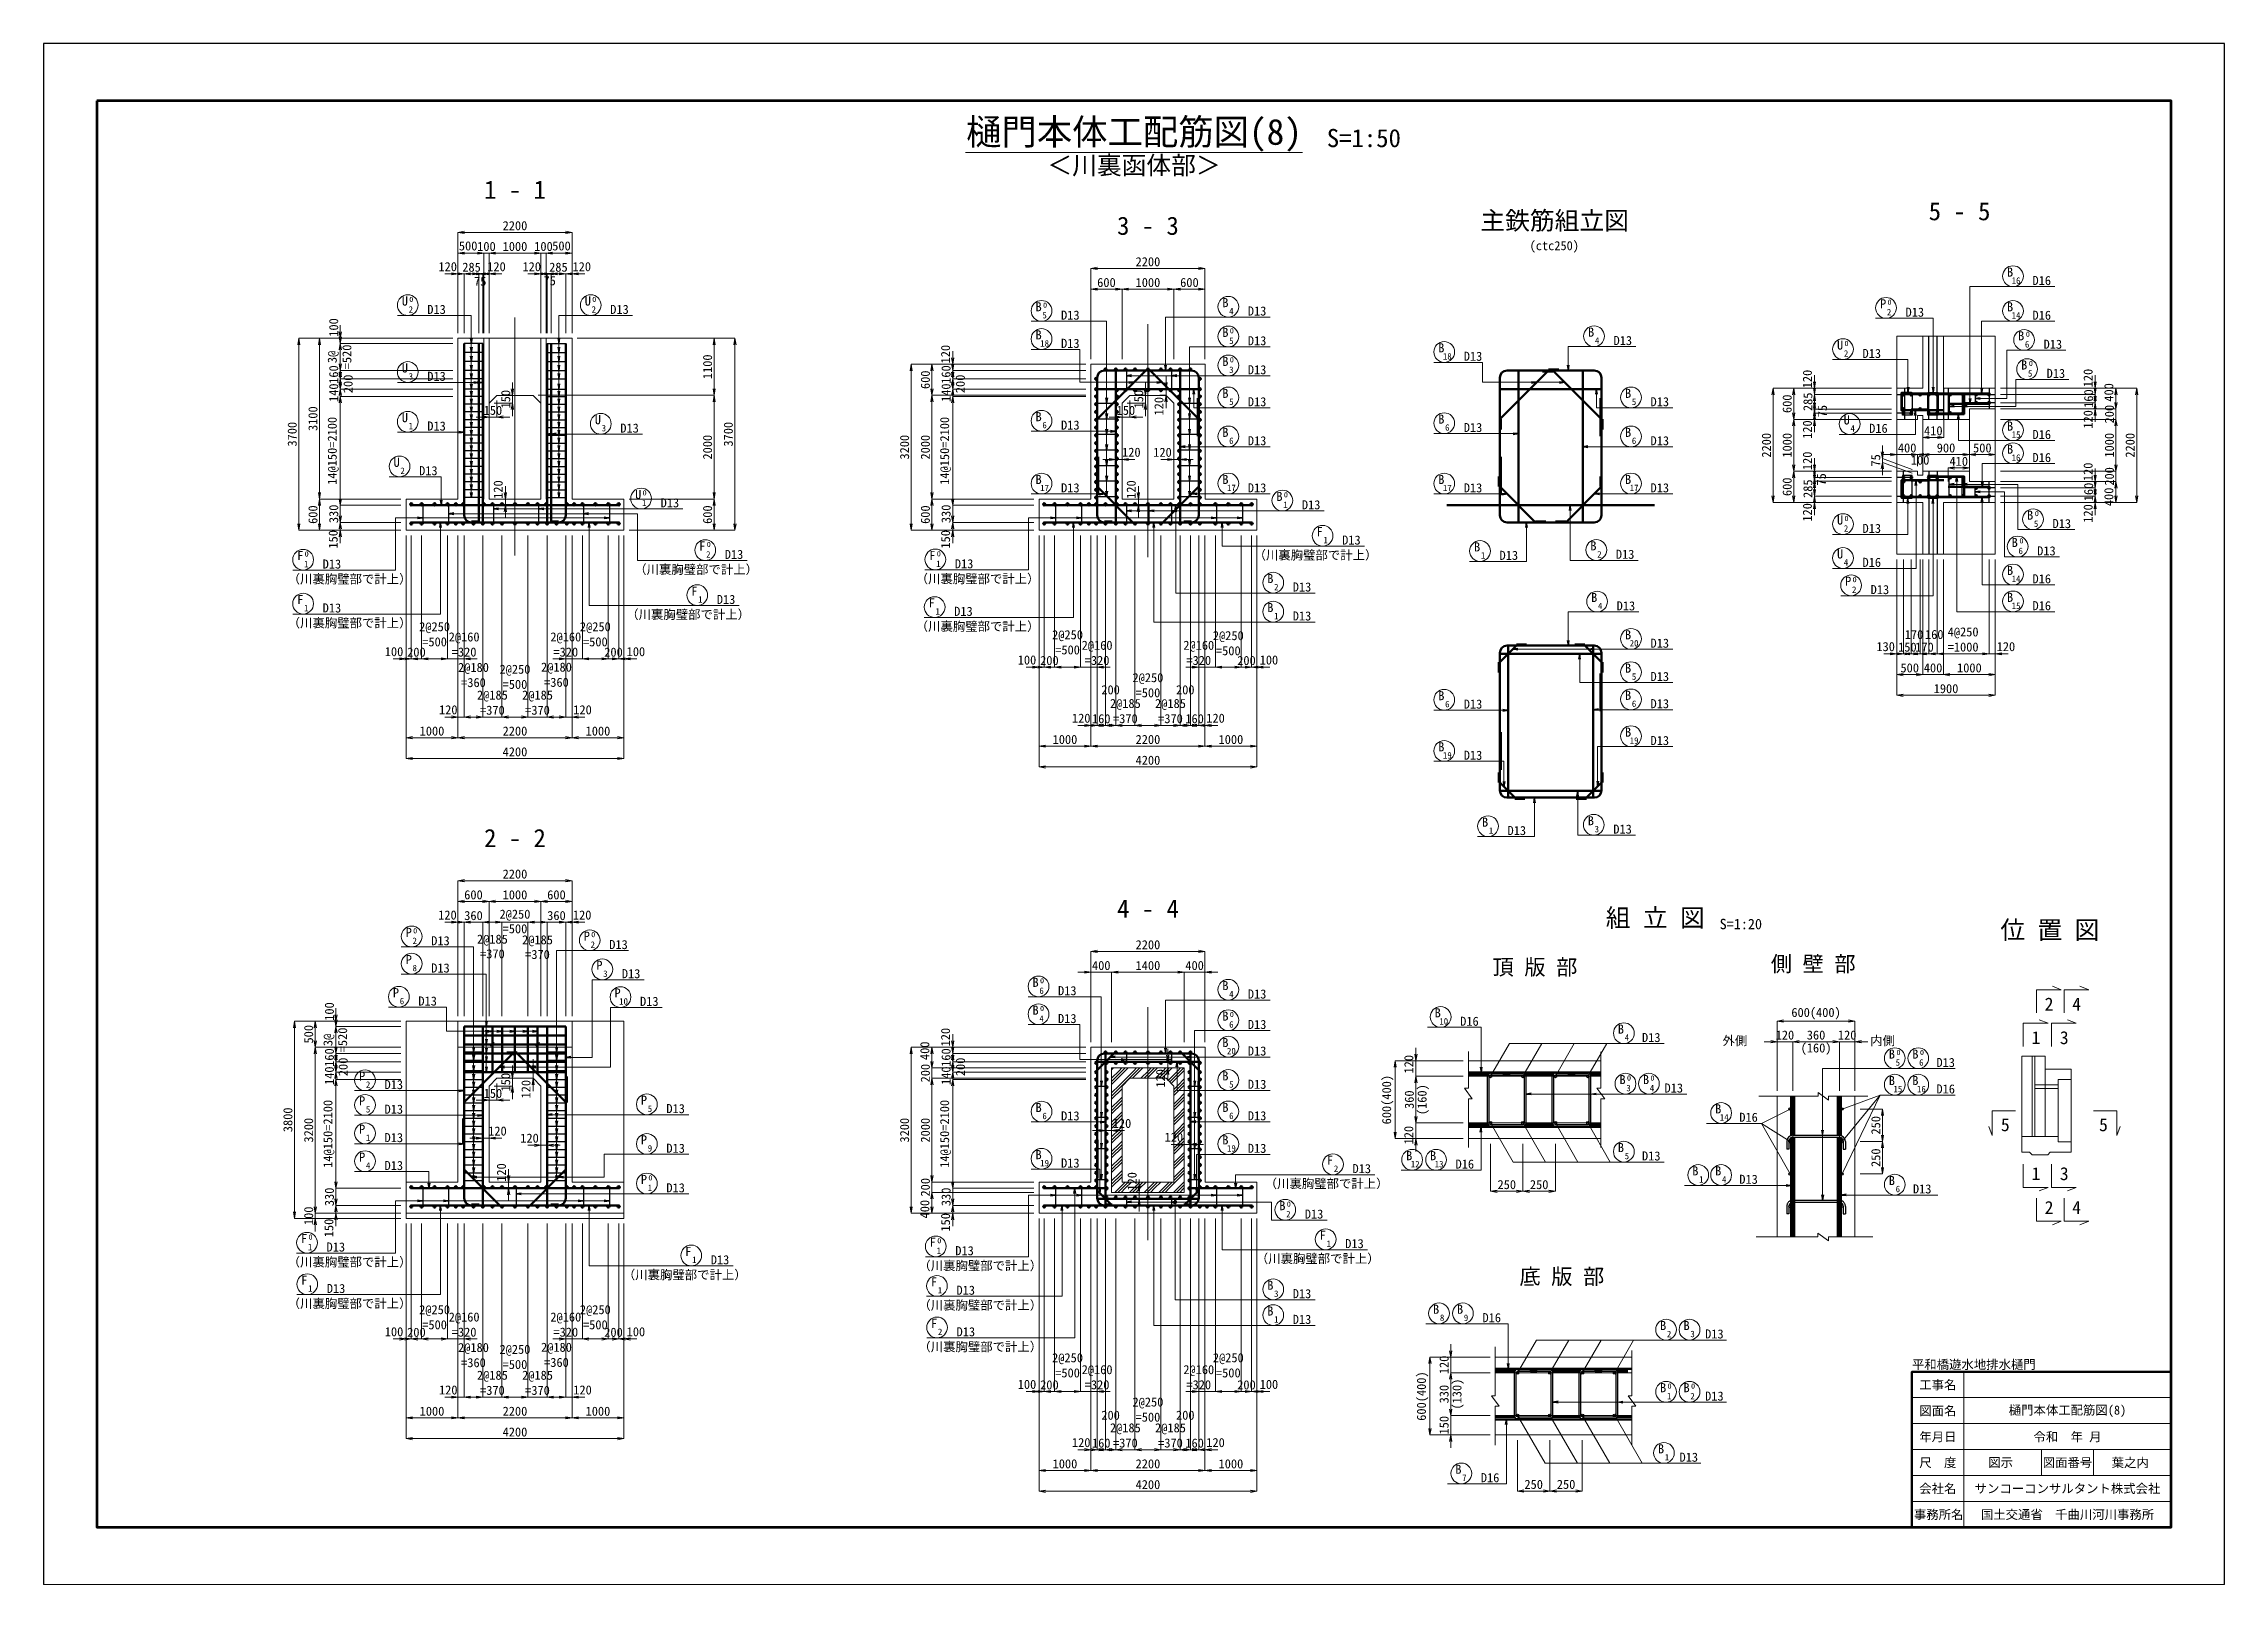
# Paper-space layout '(8)' of a CAD drawing. Header units: millimetres. Extents: x 2875 to 3295, y -52 to 245.
# The model-space entities are those that its viewports show. They can reach past a viewport. Long polylines and large blocks are cut down to what shows.
import ezdxf
from ezdxf.enums import TextEntityAlignment as Align

# ---------------------------------------------------------------- set-up
doc = ezdxf.new("R2010")
doc.units = ezdxf.units.MM
doc.header["$LTSCALE"] = 50
doc.header["$PDSIZE"] = 300
for name, pattern in [('DASHED2', [0.375, 0.25, -0.125]), ('SXF_一点短鎖線', [9.25, 6, -1.5, 0.25, -1.5]), ('SXF_跳び破線', [12, 6, -6])]:
    doc.linetypes.add(name, pattern=pattern)
doc.layers.get('Defpoints').update_dxf_attribs({"color": 151})
for name, color, linetype, lineweight in [('D-BGD', 7, 'Continuous', 13), ('D-BMK', 2, 'SXF_一点短鎖線', 13), ('D-STR', 1, 'Continuous', 50), ('D-STR-DIM', 7, 'Continuous', 13), ('D-STR-HTXT', 7, 'Continuous', 13), ('D-STR-STR2', 6, 'Continuous', 25), ('D-STR-STR3', 4, 'Continuous', 25), ('D-STR-STR5', 2, 'Continuous', 25), ('D-STR-TXT', 7, 'Continuous', 13), ('D-TTL', 2, 'Continuous', 140), ('D-TTL-FRAM', 2, 'Continuous', 50), ('D-TTL-LINE', 7, 'Continuous', 13), ('D-TTL-TXT', 7, 'Continuous', 13)]:
    doc.layers.add(name, color=color, linetype=linetype, lineweight=lineweight)
doc.styles.add('MS ゴシック', font='MS Gothic.ttf')
doc.styles.add('YOKO_GOTHIC', font='MS Gothic.ttf')
doc.dimstyles.new('DIM-50', dxfattribs={"dimscale": 50, "dimtxt": 3.5, "dimasz": 2.5, "dimexe": 0, "dimexo": 2, "dimgap": 0.8, "dimtad": 1, "dimdec": 0, "dimzin": 1, "dimdsep": 46, "dimtxsty": 'MS ゴシック', "dimblk": 'OPEN', "dimcen": 0.1, "dimclrd": 256, "dimclre": 256, "dimclrt": 256, "dimaunit": 1, "dimadec": 3, "dimazin": 0, "dimtfac": 1, "dimtdec": 0, "dimtix": 1, "dimtmove": 2, "dimatfit": 3, "dimldrblk": 'OPEN', "dimfxl": 1, "dimlwd": -1, "dimlwe": -1, "dimarcsym": 2})
doc.dimstyles.new('DIM-50-20', dxfattribs={"dimscale": 50, "dimtxt": 3.5, "dimasz": 2.5, "dimexe": 0, "dimexo": 2, "dimgap": 0.8, "dimtad": 1, "dimdec": 0, "dimlfac": 0.4, "dimzin": 1, "dimdsep": 46, "dimtxsty": 'MS ゴシック', "dimblk": 'OPEN', "dimcen": 0.1, "dimclrd": 256, "dimclre": 256, "dimclrt": 256, "dimaunit": 1, "dimadec": 3, "dimazin": 0, "dimtfac": 1, "dimtdec": 0, "dimtix": 1, "dimtmove": 2, "dimatfit": 3, "dimldrblk": 'OPEN', "dimfxl": 1, "dimlwd": -1, "dimlwe": -1, "dimarcsym": 2})
doc.dimstyles.new('S50', dxfattribs={"dimscale": 50, "dimtxt": 3.5, "dimasz": 2, "dimexe": 1, "dimexo": 1, "dimgap": 1, "dimtad": 1, "dimdec": 0, "dimzin": 1, "dimdsep": 46, "dimtxsty": 'YOKO_GOTHIC', "dimblk": 'OPEN', "dimcen": 0, "dimclrd": 256, "dimclre": 256, "dimclrt": 256, "dimaunit": 1, "dimadec": 3, "dimazin": 0, "dimtfac": 1, "dimtdec": 0, "dimtix": 1, "dimtmove": 2, "dimatfit": 3, "dimldrblk": 'OPEN', "dimfxl": 1, "dimlwd": -1, "dimlwe": -1, "dimarcsym": 0})

psp = doc.layouts.new('(8)')

msp = doc.modelspace()

# ---------------------------------------------------------------- texts
at = {"layer": 'D-STR-TXT'}
for s, height, style, p in [('＜川裏函体部＞', 350, 'MS ゴシック', (484844.53, 9255.82)), ('主鉄筋組立図', 350, 'YOKO_GOTHIC', (492954.75, 8189.68)), ('組 立 図', 350, 'YOKO_GOTHIC', (494895.8, -5250.63)), ('S=1:20', 200, 'YOKO_GOTHIC', (496545.57, -5250.63))]:
    msp.add_text(s, height=height, dxfattribs=dict(at, style=style)).set_placement(p, align=Align.BOTTOM_CENTER)
at = {"layer": 'D-STR-TXT', "style": 'YOKO_GOTHIC'}
for s, height, p in [('1 - 1', 350, (472908.17, 8889.97)), ('3 - 3', 350, (485113.46, 8194.94)), ('5 - 5', 350, (500762.86, 8475.37)), ('U', 175, (470784.75, 6831.52)), ('2', 125, (470900.41, 6693.72)), ('0', 100, (470909.14, 6900.03)), ('U', 175, (474312.48, 6831.52)), ('2', 125, (474428.14, 6693.72)), ('0', 100, (474436.87, 6900.03)), ('B', 175, (486606.59, 6800.22)), ('4', 125, (486722.25, 6662.42)), ('P', 175, (499289.02, 6778.01)), ('2', 125, (499404.68, 6640.21)), ('0', 100, (499413.41, 6846.52)), ('B', 175, (483005.28, 6177.71)), ('B', 175, (493658.29, 6231.7)), ('B', 175, (501950.46, 6159.95)), ('0', 100, (502079.7, 6228.51)), ('18', 125, (483120.94, 6039.91)), ('B', 175, (490770.03, 5928.4)), ('18', 125, (490885.69, 5790.59)), ('4', 125, (493773.95, 6093.9)), ('U', 175, (498459.04, 5982.39)), ('2', 125, (498574.7, 5844.59)), ('0', 100, (498583.44, 6050.9)), ('6', 125, (502066.12, 6022.14)), ('U', 175, (470784.75, 5541.65)), ('3', 125, (470900.41, 5403.84)), ('B', 175, (486606.59, 5668.18)), ('3', 125, (486722.25, 5530.38)), ('0', 100, (486730.99, 5736.69)), ('B', 175, (502008.74, 5598.23)), ('5', 125, (502124.4, 5460.43)), ('0', 100, (502137.98, 5666.79)), ('B', 175, (486606.59, 5051.59)), ('B', 175, (494371.34, 5051.59)), ('U', 175, (470784.75, 4583.51)), ('U', 175, (474506.74, 4543.68)), ('B', 175, (483005.28, 4601.52)), ('5', 125, (486722.25, 4913.79)), ('B', 175, (490770.03, 4555.23)), ('5', 125, (494487, 4913.79)), ('1', 125, (470900.41, 4445.7)), ('3', 125, (474622.4, 4405.88)), ('6', 125, (483120.94, 4463.71)), ('B', 175, (486606.59, 4299.8)), ('6', 125, (486722.25, 4162)), ('6', 125, (490885.69, 4417.43)), ('B', 175, (494371.34, 4299.8)), ('6', 125, (494487, 4162)), ('U', 175, (470626.69, 3722.46)), ('2', 125, (470742.35, 3584.66)), ('B', 175, (483005.28, 3391.64)), ('17', 125, (483120.94, 3253.83)), ('B', 175, (486606.59, 3392.04)), ('17', 125, (486722.25, 3254.24)), ('B', 175, (490770.03, 3391.64)), ('17', 125, (490885.69, 3253.83)), ('B', 175, (494371.34, 3392.04)), ('17', 125, (494487, 3254.24)), ('U', 175, (475283.89, 3102.66)), ('1', 125, (475399.55, 2964.86)), ('0', 100, (475408.29, 3171.17)), ('B', 175, (487649.03, 3064.83)), ('1', 125, (487764.69, 2927.03)), ('0', 100, (487773.43, 3133.34)), ('F', 175, (488424.97, 2385.4)), ('U', 175, (498459.04, 2610.19)), ('2', 125, (498574.7, 2472.39)), ('0', 100, (498583.44, 2678.7)), ('B', 175, (502123.53, 2703.02)), ('5', 125, (502239.19, 2565.22)), ('0', 100, (502252.76, 2771.58)), ('F', 175, (476520.59, 2108.38)), ('0', 100, (476644.99, 2176.88)), ('F', 175, (480956.84, 1928.14)), ('1', 125, (488540.63, 2247.59)), ('B', 175, (491460.22, 2090.96)), ('B', 175, (493702.85, 2111.38)), ('B', 175, (501826.62, 2177.31)), ('6', 125, (501942.28, 2039.51)), ('0', 100, (501955.86, 2245.87)), ('F', 175, (468767.15, 1923.42)), ('1', 125, (468882.81, 1785.61)), ('0', 100, (468891.55, 1991.92)), ('2', 125, (476636.25, 1970.58)), ('1', 125, (481072.5, 1790.33)), ('0', 100, (481081.23, 1996.64)), ('1', 125, (491575.88, 1953.15)), ('2', 125, (493818.51, 1973.58)), ('F', 175, (476366.92, 1240.45)), ('B', 175, (487472.88, 1480.83)), ('2', 125, (487588.54, 1343.03)), ('B', 175, (493717.66, 1116.79)), ('P', 175, (498615.44, 1430.45)), ('2', 125, (498731.1, 1292.65)), ('0', 100, (498739.83, 1498.96)), ('F', 175, (468767.15, 1077.02)), ('1', 125, (468882.81, 939.22)), ('1', 125, (476482.59, 1102.65)), ('F', 175, (480944.43, 1010.93)), ('1', 125, (481060.1, 873.12)), ('B', 175, (487472.88, 922.25)), ('1', 125, (487588.54, 784.44)), ('4', 125, (493833.32, 978.99)), ('B', 175, (494371.34, 397.39)), ('20', 125, (494487, 259.58)), ('B', 175, (494371.34, -244.91)), ('5', 125, (494487, -382.72)), ('B', 175, (490770.03, -776.45)), ('6', 125, (490885.69, -914.25)), ('B', 175, (494371.34, -769.01)), ('6', 125, (494487, -906.82)), ('B', 175, (490770.03, -1762.62)), ('B', 175, (494371.34, -1478.7)), ('19', 125, (494487, -1616.5)), ('19', 125, (490885.69, -1900.43)), ('2 - 2', 350, (472908.17, -3607.85)), ('B', 175, (491614.23, -3213.91)), ('1', 125, (491729.89, -3351.71)), ('B', 175, (493653.18, -3186.49)), ('3', 125, (493768.84, -3324.3)), ('4 - 4', 350, (485113.46, -4970.67)), ('位 置 図', 350, (502503.11, -5378.44)), ('P', 175, (474535.93, -5972.94)), ('頂 版 部', 300, (492575.66, -6071.44)), ('側 壁 部', 300, (497940.74, -6007.53)), ('3', 125, (474651.59, -6110.75)), ('B', 175, (486606.59, -6365.38)), ('P', 175, (474886.67, -6506.82)), ('10', 125, (475002.33, -6644.63)), ('B', 175, (482946.78, -6837.79)), ('0', 100, (483071.17, -6769.29)), ('4', 125, (486722.25, -6503.19)), ('B', 175, (490701.17, -6890.29)), ('2', 250, (502488.95, -6758.34)), ('4', 250, (503020.57, -6758.34)), ('4', 125, (483062.44, -6975.59)), ('10', 125, (490816.83, -7028.09)), ('B', 175, (494233.38, -7203.76)), ('B', 175, (486606.59, -7463.35)), ('20', 125, (486722.25, -7601.16)), ('4', 125, (494349.04, -7341.56)), ('B', 175, (499457.53, -7684.79)), ('0', 100, (499585.19, -7616.31)), ('B', 175, (499910.82, -7684.79)), ('0', 100, (500038.49, -7616.31)), ('1', 250, (502236.09, -7405.79)), ('3', 250, (502781.09, -7405.79)), ('P', 175, (469960.61, -8111.14)), ('B', 175, (486606.59, -8105.65)), ('5', 125, (499573.19, -7822.59)), ('6', 125, (500026.48, -7822.59)), ('2', 125, (470076.27, -8248.95)), ('P', 175, (475395.02, -8574.06)), ('5', 125, (486722.25, -8243.46)), ('B', 175, (494264.48, -8176.9)), ('3', 125, (494380.14, -8314.7)), ('0', 100, (494388.87, -8108.4)), ('B', 175, (494716.91, -8176.9)), ('4', 125, (494832.57, -8314.7)), ('0', 100, (494841.3, -8108.4)), ('P', 175, (469960.61, -8585.86)), ('5', 125, (470076.27, -8723.67)), ('5', 125, (475510.68, -8711.87)), ('B', 175, (483005.28, -8714.48)), ('6', 125, (483120.94, -8852.29)), ('B', 175, (486606.59, -8712.27)), ('6', 125, (486722.25, -8850.07)), ('P', 175, (469960.61, -9133.13)), ('1', 125, (470076.27, -9270.93)), ('P', 175, (475395.02, -9338.34)), ('B', 175, (486606.59, -9339.44)), ('5', 250, (501644.43, -9083.5)), ('5', 250, (503537.96, -9083.5)), ('P', 175, (469960.61, -9671.19)), ('9', 125, (475510.68, -9476.14)), ('B', 175, (483005.28, -9623.36)), ('19', 125, (483120.94, -9761.17)), ('19', 125, (486722.25, -9477.25)), ('F', 175, (488624.73, -9730.6)), ('B', 175, (490150.96, -9643.47)), ('12', 125, (490266.62, -9781.27)), ('B', 175, (490612.21, -9643.47)), ('13', 125, (490727.87, -9781.27)), ('B', 175, (494233.38, -9486.55)), ('5', 125, (494349.04, -9624.35)), ('4', 125, (470076.27, -9808.99)), ('P', 175, (475395.02, -10100.77)), ('0', 100, (475519.41, -10032.27)), ('2', 125, (488740.39, -9868.4)), ('B', 175, (495667.61, -9937.03)), ('1', 125, (495783.27, -10074.84)), ('B', 175, (496109.84, -9937.03)), ('4', 125, (496225.5, -10074.84)), ('B', 175, (499457.53, -10122.39)), ('1', 250, (502236.09, -10027.46)), ('3', 250, (502781.09, -10027.46)), ('1', 125, (475510.68, -10238.58)), ('B', 175, (487704.99, -10607.14)), ('0', 100, (487829.39, -10538.64)), ('6', 125, (499573.19, -10260.19)), ('2', 250, (502488.95, -10679.62)), ('4', 250, (503020.57, -10679.62)), ('2', 125, (487820.65, -10744.95)), ('F', 175, (468842.23, -11242.19)), ('1', 125, (468957.89, -11379.99)), ('0', 100, (468966.63, -11173.68)), ('F', 175, (476250.82, -11488.23)), ('F', 175, (480965.76, -11313.04)), ('1', 125, (481081.42, -11450.85)), ('0', 100, (481090.15, -11244.54)), ('F', 175, (488484.51, -11176.51)), ('1', 125, (488600.17, -11314.31)), ('1', 125, (476366.48, -11626.03)), ('底 版 部', 300, (493094.44, -12035.22)), ('F', 175, (468846.64, -12041.62)), ('1', 125, (468962.31, -12179.42)), ('F', 175, (480988.64, -12074.75)), ('1', 125, (481104.3, -12212.56)), ('B', 175, (487472.88, -12141.38)), ('3', 125, (487588.54, -12279.18)), ('B', 175, (487472.88, -12637.18)), ('B', 175, (490669.74, -12604.07)), ('B', 175, (491130.99, -12604.07)), ('F', 175, (480990.54, -12875.96)), ('2', 125, (481106.2, -13013.77)), ('1', 125, (487588.54, -12774.98)), ('8', 125, (490785.4, -12741.87)), ('9', 125, (491246.65, -12741.87)), ('B', 175, (495047.25, -12917.58)), ('2', 125, (495162.91, -13055.38)), ('B', 175, (495499.68, -12917.58)), ('3', 125, (495615.34, -13055.38)), ('B', 175, (495047.25, -14115.94)), ('1', 125, (495162.91, -14253.74)), ('0', 100, (495171.64, -14047.44)), ('B', 175, (495499.68, -14115.94)), ('2', 125, (495615.34, -14253.74)), ('0', 100, (495624.08, -14047.44)), ('B', 175, (495006.54, -15293.9)), ('B', 175, (491099.34, -15688.73)), ('1', 125, (495122.2, -15431.7)), ('7', 125, (491215, -15826.54))]:
    msp.add_text(s, height=height, dxfattribs=at).set_placement(p, align=Align.CENTER)
for s, p in [('(ctc250)', (492472.46, 7898.63)), ('D13', (471217.55, 6669.84)), ('D13', (474745.27, 6669.84)), ('D13', (483438.08, 6559.46)), ('D13', (487039.39, 6638.54)), ('D13', (499721.81, 6616.33)), ('D13', (483438.08, 6016.03)), ('D13', (487039.39, 6065.39)), ('D13', (491202.82, 5766.71)), ('D13', (494091.08, 6070.02)), ('D13', (498891.84, 5820.71)), ('D13', (502383.26, 5998.26)), ('D13', (471217.55, 5379.96)), ('D13', (487039.39, 5506.5)), ('D13', (502441.54, 5436.55)), ('D13', (487039.39, 4889.91)), ('D13', (494804.13, 4889.91)), ('D13', (471217.55, 4421.82)), ('D13', (474939.54, 4382)), ('D13', (483438.08, 4439.83)), ('D13', (487039.39, 4138.12)), ('D13', (491202.82, 4393.55)), ('D13', (494804.13, 4138.12)), ('D13', (471059.49, 3560.78)), ('D13', (483438.08, 3229.95)), ('D13', (487039.39, 3230.36)), ('D13', (491202.82, 3229.95)), ('D13', (494804.13, 3230.36)), ('D13', (475716.69, 2940.98)), ('D13', (488081.83, 2903.15)), ('D13', (498891.84, 2448.51)), ('D13', (502556.32, 2541.34)), ('D13', (476953.39, 1946.7)), ('（川裏胸璧部で計上）', (487149.55, 1935.4)), ('D13', (488857.77, 2223.71)), ('D13', (491893.02, 1929.27)), ('D13', (494135.64, 1949.7)), ('D13', (502259.42, 2015.63)), ('D13', (469199.95, 1761.73)), ('（川裏胸璧部で計上）', (475206.82, 1658.39)), ('（川裏胸璧部で計上）', (480635.02, 1478.14)), ('D13', (481389.63, 1766.45)), ('（川裏胸璧部で計上）', (468525.71, 1473.42)), ('D13', (487905.68, 1319.15)), ('D13', (499048.23, 1268.77)), ('D13', (469199.95, 915.34)), ('（川裏胸璧部で計上）', (475053.15, 790.46)), ('D13', (476799.72, 1078.77)), ('D13', (481377.23, 849.24)), ('D13', (487905.68, 760.56)), ('D13', (494150.45, 955.11)), ('（川裏胸璧部で計上）', (468525.71, 627.03)), ('（川裏胸璧部で計上）', (480635.02, 560.93)), ('D13', (494804.13, 235.7)), ('D13', (494804.13, -406.6)), ('D13', (491202.82, -938.13)), ('D13', (494804.13, -930.7)), ('D13', (494804.13, -1640.38)), ('D13', (491202.82, -1924.31)), ('D13', (492047.02, -3375.59)), ('D13', (494085.98, -3348.18)), ('D13', (474968.73, -6134.63)), ('D13', (483379.57, -6463.01)), ('D13', (471046.03, -6662.61)), ('D13', (475319.47, -6668.51)), ('D13', (487039.39, -6527.07)), ('D13', (483379.57, -6999.47)), ('D13', (487039.39, -7114.09)), ('D16', (491133.97, -7051.97)), ('D13', (487039.39, -7625.04)), ('D13', (494639.57, -7365.44)), ('外側', (496193.22, -7426.11)), ('内側', (499039.95, -7426.11)), ('D13', (500317, -7846.47)), ('D13', (470393.4, -8272.83)), ('D13', (487039.39, -8267.34)), ('D13', (495073.79, -8338.59)), ('D13', (470393.4, -8747.55)), ('D13', (475827.81, -8735.75)), ('D13', (483438.08, -8876.17)), ('D13', (487039.39, -8873.95)), ('D13', (470393.4, -9294.81)), ('D13', (470393.4, -9832.87)), ('D13', (475827.81, -9500.02)), ('D13', (483438.08, -9785.05)), ('D13', (487039.39, -9501.13)), ('D16', (491045.01, -9805.15)), ('D13', (494639.57, -9648.23)), ('D13', (475827.81, -10262.46)), ('（川裏胸璧部で計上）', (487364.24, -10180.6)), ('D13', (489057.53, -9892.28)), ('D13', (496516.02, -10098.72)), ('D13', (499863.71, -10284.07)), ('D13', (488137.79, -10768.83)), ('D13', (469275.03, -11403.87)), ('D13', (481398.55, -11474.73)), ('D13', (488917.31, -11338.19)), ('（川裏胸璧部で計上）', (468525.71, -11692.18)), ('（川裏胸璧部で計上）', (474988.55, -11938.22)), ('D13', (476683.61, -11649.91)), ('（川裏胸璧部で計上）', (480686.53, -11763.04)), ('（川裏胸璧部で計上）', (487193.78, -11626.5)), ('D13', (469279.44, -12203.3)), ('D13', (481421.44, -12236.44)), ('D13', (487905.68, -12303.06)), ('（川裏胸璧部で計上）', (468525.71, -12491.61)), ('（川裏胸璧部で計上）', (480686.53, -12524.75)), ('D16', (491563.79, -12765.75)), ('D13', (481423.33, -13037.65)), ('D13', (487905.68, -12798.86)), ('D13', (495856.56, -13079.27)), ('（川裏胸璧部で計上）', (480686.53, -13325.96)), ('D13', (495856.56, -14277.63)), ('D13', (495363.42, -15455.59)), ('D16', (491532.14, -15850.42))]:
    msp.add_text(s, height=175, dxfattribs=at).set_placement(p)
at = {"layer": 'D-STR-TXT', "color": 4, "style": 'YOKO_GOTHIC'}
for s, height, p in [('B', 175, (501736.42, 7388.59)), ('16', 125, (501852.08, 7250.79)), ('B', 175, (483005.28, 6721.14)), ('0', 100, (483129.68, 6789.65)), ('B', 175, (501736.42, 6719.03)), ('5', 125, (483120.94, 6583.34)), ('B', 175, (486606.59, 6227.07)), ('0', 100, (486730.99, 6295.58)), ('14', 125, (501852.08, 6581.23)), ('5', 125, (486722.25, 6089.27)), ('U', 175, (498587.16, 4539.5)), ('4', 125, (498702.82, 4401.7)), ('B', 175, (501736.42, 4420.14)), ('15', 125, (501852.08, 4282.34)), ('B', 175, (501736.42, 3976.11)), ('16', 125, (501852.08, 3838.3)), ('U', 175, (498459.04, 1956.1)), ('4', 125, (498574.7, 1818.3)), ('B', 175, (501736.42, 1638.32)), ('B', 175, (501736.42, 1119.88)), ('14', 125, (501852.08, 1500.51)), ('15', 125, (501852.08, 982.08)), ('P', 175, (470860.06, -5338.5)), ('2', 125, (470975.72, -5476.3)), ('0', 100, (470984.46, -5269.99)), ('P', 175, (474293.19, -5412.21)), ('2', 125, (474408.85, -5550.02)), ('0', 100, (474417.59, -5343.71)), ('P', 175, (470860.06, -5863.37)), ('8', 125, (470975.72, -6001.18)), ('B', 175, (482946.78, -6301.33)), ('0', 100, (483071.17, -6232.82)), ('P', 175, (470613.23, -6500.93)), ('6', 125, (470728.9, -6638.73)), ('6', 125, (483062.44, -6439.13)), ('B', 175, (486606.59, -6952.4)), ('6', 125, (486722.25, -7090.21)), ('0', 100, (486730.99, -6883.9)), ('B', 175, (499457.53, -8194.99)), ('15', 125, (499573.19, -8332.8)), ('B', 175, (499910.82, -8194.99)), ('16', 125, (500026.48, -8332.8)), ('B', 175, (496109.84, -8741.3)), ('14', 125, (496225.5, -8879.11))]:
    msp.add_text(s, height=height, dxfattribs=at).set_placement(p, align=Align.CENTER)
for s, p in [('D16', (502169.22, 7226.91)), ('D16', (502169.22, 6557.35)), ('D16', (499019.96, 4377.82)), ('D16', (502169.22, 4258.46)), ('D16', (502169.22, 3814.42)), ('D16', (498891.84, 1794.42)), ('D16', (502169.22, 1476.63)), ('D16', (502169.22, 958.2)), ('D13', (471292.86, -5500.18)), ('D13', (474725.99, -5573.9)), ('D13', (471292.86, -6025.06)), ('D16', (500317, -8356.68)), ('D16', (496516.02, -8902.99))]:
    msp.add_text(s, height=175, dxfattribs=at).set_placement(p)
at = {"layer": 'D-TTL-TXT', "style": 'MS ゴシック'}
for s, height, p in [('樋門本体工配筋図(8)', 500, (484844.53, 9780)), ('S=1:50', 350, (489276.86, 9780))]:
    msp.add_text(s, height=height, dxfattribs=at).set_placement(p, align=Align.BOTTOM_CENTER)
msp.add_text('平和橋遊水地排水樋門', height=175, dxfattribs=at).set_placement((499844.53, -13720), align=Align.BOTTOM_LEFT)
for s, p in [('工事名', (500344.53, -13970)), ('図面名', (500344.53, -14470)), ('樋門本体工配筋図(8)', (502844.53, -14470)), ('年月日', (500344.53, -14970)), ('令和  年 月', (502844.53, -14970)), ('尺\u3000度', (500344.53, -15470)), ('図示', (501554.43, -15470)), ('図面番号', (502844.53, -15470)), ('葉之内', (504054.43, -15470)), ('会社名', (500344.53, -15970)), ('サンコーコンサルタント株式会社', (502844.53, -15970)), ('事務所名', (500360.6, -16470)), ('国土交通省\u3000千曲川河川事務所', (502844.53, -16470))]:
    msp.add_text(s, height=175, dxfattribs=at).set_placement(p, align=Align.MIDDLE)

# ---------------------------------------------------------------- blocks, each defined once
blk = doc.blocks.new('B')
at = {"layer": 'D-STR-STR2', "lineweight": 50}
for radius in [20, 10]:
    blk.add_circle((5867, 22812), radius, dxfattribs=at)
blk = doc.blocks.new('_Open')
at = {"color": 0, "linetype": 'ByBlock', "lineweight": -2}
for p, q in [((-1, 0.17), (0, 0)), ((-1, -0.17), (0, 0)), ((0, 0), (-1, 0))]:
    blk.add_line(p, q, dxfattribs=at)
blk = doc.blocks.new('*D1611')
at = {"layer": 'D-STR-DIM', "ltscale": 1500, "transparency": 16777216}
for p, q in [((472658, 5101), (472858, 5101)), ((472858, 5226), (472858, 5351)), ((472858, 4951), (472858, 5101)), ((472508, 4951), (472858, 4951)), ((472858, 4826), (472858, 4701))]:
    blk.add_line(p, q, dxfattribs=at)
at = {"layer": 'Defpoints', "color": 0, "ltscale": 1500, "transparency": 16777216}
for p in [(472558, 5101), (472858, 5101), (472408, 4951)]:
    blk.add_point(p, dxfattribs=at)
at = {"layer": 'D-STR-DIM', "ltscale": 1500, "transparency": 16777216, "xscale": 125, "yscale": 125, "zscale": 125}
for p, rotation in [((472858, 5101), 270), ((472858, 4951), 90)]:
    blk.add_blockref('_Open', p, dxfattribs=dict(at, rotation=rotation))
at = {"layer": 'D-STR-DIM', "ltscale": 1500, "transparency": 16777216, "insert": (472730, 5026), "char_height": 175, "attachment_point": 5, "rotation": 90, "style": 'MS ゴシック'}
blk.add_mtext('150', dxfattribs=at)
blk = doc.blocks.new('*D1612')
at = {"layer": 'D-STR-DIM', "ltscale": 1500, "transparency": 16777216}
for p, q in [((472283, 4682), (472158, 4682)), ((472408, 4851), (472408, 4682)), ((472408, 4682), (472558, 4682)), ((472558, 5001), (472558, 4682)), ((472683, 4682), (472808, 4682))]:
    blk.add_line(p, q, dxfattribs=at)
at = {"layer": 'Defpoints', "color": 0, "ltscale": 1500, "transparency": 16777216}
for p in [(472558, 5101), (472408, 4951), (472558, 4682)]:
    blk.add_point(p, dxfattribs=at)
at = {"layer": 'D-STR-DIM', "ltscale": 1500, "transparency": 16777216, "xscale": 125, "yscale": 125, "zscale": 125}
blk.add_blockref('_Open', (472408, 4682), dxfattribs=at)
at = {"layer": 'D-STR-DIM', "ltscale": 1500, "transparency": 16777216, "xscale": 125, "yscale": 125, "zscale": 125, "rotation": 180}
blk.add_blockref('_Open', (472558, 4682), dxfattribs=at)
at = {"layer": 'D-STR-DIM', "ltscale": 1500, "transparency": 16777216, "insert": (472483, 4810), "char_height": 175, "attachment_point": 5, "style": 'MS ゴシック'}
blk.add_mtext('150', dxfattribs=at)
blk = doc.blocks.new('*D1613')
at = {"layer": 'D-STR-DIM', "ltscale": 1500, "transparency": 16777216}
for p, q in [((472723, 3226), (472723, 3351)), ((472735, 3101), (472723, 3101)), ((472723, 2981), (472723, 3101)), ((472735, 2981), (472723, 2981)), ((472723, 2856), (472723, 2731))]:
    blk.add_line(p, q, dxfattribs=at)
at = {"layer": 'Defpoints', "color": 0, "ltscale": 1500, "transparency": 16777216}
for p in [(472723, 3101), (472835, 3101), (472835, 2981)]:
    blk.add_point(p, dxfattribs=at)
at = {"layer": 'D-STR-DIM', "ltscale": 1500, "transparency": 16777216, "xscale": 125, "yscale": 125, "zscale": 125}
for p, rotation in [((472723, 3101), 270), ((472723, 2981), 90)]:
    blk.add_blockref('_Open', p, dxfattribs=dict(at, rotation=rotation))
at = {"layer": 'D-STR-DIM', "ltscale": 1500, "transparency": 16777216, "insert": (472585, 3284), "char_height": 175, "attachment_point": 5, "rotation": 90, "style": 'MS ゴシック'}
blk.add_mtext('120', dxfattribs=at)
blk = doc.blocks.new('*D1981')
at = {"layer": 'D-STR-DIM', "ltscale": 1500, "transparency": 16777216}
for p, q in [((471683, 7442), (471558, 7442)), ((471808, 6301), (471808, 7442)), ((471808, 7442), (471928, 7442)), ((471928, 6301), (471928, 7442)), ((472053, 7442), (472178, 7442))]:
    blk.add_line(p, q, dxfattribs=at)
at = {"layer": 'Defpoints', "color": 0, "ltscale": 1500, "transparency": 16777216}
for p in [(471928, 7442), (471808, 6201), (471928, 6201)]:
    blk.add_point(p, dxfattribs=at)
at = {"layer": 'D-STR-DIM', "ltscale": 1500, "transparency": 16777216, "xscale": 125, "yscale": 125, "zscale": 125}
blk.add_blockref('_Open', (471808, 7442), dxfattribs=at)
at = {"layer": 'D-STR-DIM', "ltscale": 1500, "transparency": 16777216, "xscale": 125, "yscale": 125, "zscale": 125, "rotation": 180}
blk.add_blockref('_Open', (471928, 7442), dxfattribs=at)
at = {"layer": 'D-STR-DIM', "ltscale": 1500, "transparency": 16777216, "insert": (471611, 7580), "char_height": 175, "attachment_point": 5, "style": 'MS ゴシック'}
blk.add_mtext('120', dxfattribs=at)
blk = doc.blocks.new('*D1614')
at = {"layer": 'D-STR-DIM', "ltscale": 1500, "transparency": 16777216}
for p, q in [((471803, 7442), (471678, 7442)), ((471928, 6301), (471928, 7442)), ((471928, 7442), (472213, 7442)), ((472213, 6301), (472213, 7442)), ((472338, 7442), (472463, 7442))]:
    blk.add_line(p, q, dxfattribs=at)
at = {"layer": 'Defpoints', "color": 0, "ltscale": 1500, "transparency": 16777216}
for p in [(472213, 7442), (471928, 6201), (472213, 6201)]:
    blk.add_point(p, dxfattribs=at)
at = {"layer": 'D-STR-DIM', "ltscale": 1500, "transparency": 16777216, "xscale": 125, "yscale": 125, "zscale": 125}
blk.add_blockref('_Open', (471928, 7442), dxfattribs=at)
at = {"layer": 'D-STR-DIM', "ltscale": 1500, "transparency": 16777216, "xscale": 125, "yscale": 125, "zscale": 125, "rotation": 180}
blk.add_blockref('_Open', (472213, 7442), dxfattribs=at)
at = {"layer": 'D-STR-DIM', "ltscale": 1500, "transparency": 16777216, "insert": (472071, 7570), "char_height": 175, "attachment_point": 5, "style": 'MS ゴシック'}
blk.add_mtext('285', dxfattribs=at)
blk = doc.blocks.new('*D1615')
at = {"layer": 'D-STR-DIM', "ltscale": 1500, "transparency": 16777216}
for p, q in [((472088, 7442), (471963, 7442)), ((472213, 6301), (472213, 7442)), ((472213, 7442), (472288, 7442)), ((472288, 6301), (472288, 7442)), ((472413, 7442), (472538, 7442))]:
    blk.add_line(p, q, dxfattribs=at)
at = {"layer": 'Defpoints', "color": 0, "ltscale": 1500, "transparency": 16777216}
for p in [(472288, 7442), (472213, 6201), (472288, 6201)]:
    blk.add_point(p, dxfattribs=at)
at = {"layer": 'D-STR-DIM', "ltscale": 1500, "transparency": 16777216, "xscale": 125, "yscale": 125, "zscale": 125}
blk.add_blockref('_Open', (472213, 7442), dxfattribs=at)
at = {"layer": 'D-STR-DIM', "ltscale": 1500, "transparency": 16777216, "xscale": 125, "yscale": 125, "zscale": 125, "rotation": 180}
blk.add_blockref('_Open', (472288, 7442), dxfattribs=at)
at = {"layer": 'D-STR-DIM', "ltscale": 1500, "transparency": 16777216, "insert": (472238, 7298), "char_height": 175, "attachment_point": 5, "style": 'MS ゴシック'}
blk.add_mtext('75', dxfattribs=at)
blk = doc.blocks.new('*D1616')
at = {"layer": 'D-STR-DIM', "ltscale": 1500, "transparency": 16777216}
for p, q in [((472163, 7442), (472038, 7442)), ((472288, 6301), (472288, 7442)), ((472288, 7442), (472408, 7442)), ((472408, 6301), (472408, 7442)), ((472533, 7442), (472658, 7442))]:
    blk.add_line(p, q, dxfattribs=at)
at = {"layer": 'Defpoints', "color": 0, "ltscale": 1500, "transparency": 16777216}
for p in [(472408, 7442), (472288, 6201), (472408, 6201)]:
    blk.add_point(p, dxfattribs=at)
at = {"layer": 'D-STR-DIM', "ltscale": 1500, "transparency": 16777216, "xscale": 125, "yscale": 125, "zscale": 125}
blk.add_blockref('_Open', (472288, 7442), dxfattribs=at)
at = {"layer": 'D-STR-DIM', "ltscale": 1500, "transparency": 16777216, "xscale": 125, "yscale": 125, "zscale": 125, "rotation": 180}
blk.add_blockref('_Open', (472408, 7442), dxfattribs=at)
at = {"layer": 'D-STR-DIM', "ltscale": 1500, "transparency": 16777216, "insert": (472552, 7580), "char_height": 175, "attachment_point": 5, "style": 'MS ゴシック'}
blk.add_mtext('120', dxfattribs=at)
blk = doc.blocks.new('*D1617')
at = {"layer": 'D-STR-DIM', "ltscale": 1500, "transparency": 16777216}
for p, q in [((473283, 7442), (473158, 7442)), ((473408, 6301), (473408, 7442)), ((473408, 7442), (473528, 7442)), ((473528, 6301), (473528, 7442)), ((473653, 7442), (473778, 7442))]:
    blk.add_line(p, q, dxfattribs=at)
at = {"layer": 'Defpoints', "color": 0, "ltscale": 1500, "transparency": 16777216}
for p in [(473528, 7442), (473408, 6201), (473528, 6201)]:
    blk.add_point(p, dxfattribs=at)
at = {"layer": 'D-STR-DIM', "ltscale": 1500, "transparency": 16777216, "xscale": 125, "yscale": 125, "zscale": 125}
blk.add_blockref('_Open', (473408, 7442), dxfattribs=at)
at = {"layer": 'D-STR-DIM', "ltscale": 1500, "transparency": 16777216, "xscale": 125, "yscale": 125, "zscale": 125, "rotation": 180}
blk.add_blockref('_Open', (473528, 7442), dxfattribs=at)
at = {"layer": 'D-STR-DIM', "ltscale": 1500, "transparency": 16777216, "insert": (473231, 7580), "char_height": 175, "attachment_point": 5, "style": 'MS ゴシック'}
blk.add_mtext('120', dxfattribs=at)
blk = doc.blocks.new('*D1618')
at = {"layer": 'D-STR-DIM', "ltscale": 1500, "transparency": 16777216}
for p, q in [((473403, 7442), (473278, 7442)), ((473528, 6301), (473528, 7442)), ((473528, 7442), (473603, 7442)), ((473603, 6301), (473603, 7442)), ((473728, 7442), (473853, 7442))]:
    blk.add_line(p, q, dxfattribs=at)
at = {"layer": 'Defpoints', "color": 0, "ltscale": 1500, "transparency": 16777216}
for p in [(473603, 7442), (473528, 6201), (473603, 6201)]:
    blk.add_point(p, dxfattribs=at)
at = {"layer": 'D-STR-DIM', "ltscale": 1500, "transparency": 16777216, "xscale": 125, "yscale": 125, "zscale": 125}
blk.add_blockref('_Open', (473528, 7442), dxfattribs=at)
at = {"layer": 'D-STR-DIM', "ltscale": 1500, "transparency": 16777216, "xscale": 125, "yscale": 125, "zscale": 125, "rotation": 180}
blk.add_blockref('_Open', (473603, 7442), dxfattribs=at)
at = {"layer": 'D-STR-DIM', "ltscale": 1500, "transparency": 16777216, "insert": (473578, 7309), "char_height": 175, "attachment_point": 5, "style": 'MS ゴシック'}
blk.add_mtext('75', dxfattribs=at)
blk = doc.blocks.new('*D1619')
at = {"layer": 'D-STR-DIM', "ltscale": 1500, "transparency": 16777216}
for p, q in [((473478, 7442), (473353, 7442)), ((473603, 6301), (473603, 7442)), ((473603, 7442), (473888, 7442)), ((473888, 6301), (473888, 7442)), ((474013, 7442), (474138, 7442))]:
    blk.add_line(p, q, dxfattribs=at)
at = {"layer": 'Defpoints', "color": 0, "ltscale": 1500, "transparency": 16777216}
for p in [(473888, 7442), (473603, 6201), (473888, 6201)]:
    blk.add_point(p, dxfattribs=at)
at = {"layer": 'D-STR-DIM', "ltscale": 1500, "transparency": 16777216, "xscale": 125, "yscale": 125, "zscale": 125}
blk.add_blockref('_Open', (473603, 7442), dxfattribs=at)
at = {"layer": 'D-STR-DIM', "ltscale": 1500, "transparency": 16777216, "xscale": 125, "yscale": 125, "zscale": 125, "rotation": 180}
blk.add_blockref('_Open', (473888, 7442), dxfattribs=at)
at = {"layer": 'D-STR-DIM', "ltscale": 1500, "transparency": 16777216, "insert": (473746, 7570), "char_height": 175, "attachment_point": 5, "style": 'MS ゴシック'}
blk.add_mtext('285', dxfattribs=at)
blk = doc.blocks.new('*D1982')
at = {"layer": 'D-STR-DIM', "ltscale": 1500, "transparency": 16777216}
for p, q in [((473763, 7442), (473638, 7442)), ((473888, 6301), (473888, 7442)), ((473888, 7442), (474008, 7442)), ((474008, 6301), (474008, 7442)), ((474133, 7442), (474258, 7442))]:
    blk.add_line(p, q, dxfattribs=at)
at = {"layer": 'Defpoints', "color": 0, "ltscale": 1500, "transparency": 16777216}
for p in [(474008, 7442), (473888, 6201), (474008, 6201)]:
    blk.add_point(p, dxfattribs=at)
at = {"layer": 'D-STR-DIM', "ltscale": 1500, "transparency": 16777216, "xscale": 125, "yscale": 125, "zscale": 125}
blk.add_blockref('_Open', (473888, 7442), dxfattribs=at)
at = {"layer": 'D-STR-DIM', "ltscale": 1500, "transparency": 16777216, "xscale": 125, "yscale": 125, "zscale": 125, "rotation": 180}
blk.add_blockref('_Open', (474008, 7442), dxfattribs=at)
at = {"layer": 'D-STR-DIM', "ltscale": 1500, "transparency": 16777216, "insert": (474196, 7580), "char_height": 175, "attachment_point": 5, "style": 'MS ゴシック'}
blk.add_mtext('120', dxfattribs=at)
blk = doc.blocks.new('*D1620')
at = {"layer": 'D-STR-DIM', "ltscale": 1500, "transparency": 16777216}
for p, q in [((473508, 6301), (473508, 7842)), ((473883, 7842), (473633, 7842)), ((474008, 6301), (474008, 7842))]:
    blk.add_line(p, q, dxfattribs=at)
at = {"layer": 'Defpoints', "color": 0, "ltscale": 1500, "transparency": 16777216}
for p in [(473508, 7842), (473508, 6201), (474008, 6201)]:
    blk.add_point(p, dxfattribs=at)
at = {"layer": 'D-STR-DIM', "ltscale": 1500, "transparency": 16777216, "xscale": 125, "yscale": 125, "zscale": 125, "rotation": 180}
blk.add_blockref('_Open', (473508, 7842), dxfattribs=at)
at = {"layer": 'D-STR-DIM', "ltscale": 1500, "transparency": 16777216, "xscale": 125, "yscale": 125, "zscale": 125}
blk.add_blockref('_Open', (474008, 7842), dxfattribs=at)
at = {"layer": 'D-STR-DIM', "ltscale": 1500, "transparency": 16777216, "insert": (473805, 7980), "char_height": 175, "attachment_point": 5, "style": 'MS ゴシック'}
blk.add_mtext('500', dxfattribs=at)
blk = doc.blocks.new('*D1621')
at = {"layer": 'D-STR-DIM', "ltscale": 1500, "transparency": 16777216}
for p, q in [((472408, 6301), (472408, 7842)), ((473283, 7842), (472533, 7842)), ((473408, 6301), (473408, 7842))]:
    blk.add_line(p, q, dxfattribs=at)
at = {"layer": 'Defpoints', "color": 0, "ltscale": 1500, "transparency": 16777216}
for p in [(472408, 7842), (472408, 6201), (473408, 6201)]:
    blk.add_point(p, dxfattribs=at)
at = {"layer": 'D-STR-DIM', "ltscale": 1500, "transparency": 16777216, "xscale": 125, "yscale": 125, "zscale": 125, "rotation": 180}
blk.add_blockref('_Open', (472408, 7842), dxfattribs=at)
at = {"layer": 'D-STR-DIM', "ltscale": 1500, "transparency": 16777216, "xscale": 125, "yscale": 125, "zscale": 125}
blk.add_blockref('_Open', (473408, 7842), dxfattribs=at)
at = {"layer": 'D-STR-DIM', "ltscale": 1500, "transparency": 16777216, "insert": (472908, 7970), "char_height": 175, "attachment_point": 5, "style": 'MS ゴシック'}
blk.add_mtext('1000', dxfattribs=at)
blk = doc.blocks.new('*D1622')
at = {"layer": 'D-STR-DIM', "ltscale": 1500, "transparency": 16777216}
for p, q in [((471808, 6301), (471808, 7842)), ((472183, 7842), (471933, 7842)), ((472308, 6301), (472308, 7842))]:
    blk.add_line(p, q, dxfattribs=at)
at = {"layer": 'Defpoints', "color": 0, "ltscale": 1500, "transparency": 16777216}
for p in [(471808, 7842), (471808, 6201), (472308, 6201)]:
    blk.add_point(p, dxfattribs=at)
at = {"layer": 'D-STR-DIM', "ltscale": 1500, "transparency": 16777216, "xscale": 125, "yscale": 125, "zscale": 125, "rotation": 180}
blk.add_blockref('_Open', (471808, 7842), dxfattribs=at)
at = {"layer": 'D-STR-DIM', "ltscale": 1500, "transparency": 16777216, "xscale": 125, "yscale": 125, "zscale": 125}
blk.add_blockref('_Open', (472308, 7842), dxfattribs=at)
at = {"layer": 'D-STR-DIM', "ltscale": 1500, "transparency": 16777216, "insert": (472005, 7980), "char_height": 175, "attachment_point": 5, "style": 'MS ゴシック'}
blk.add_mtext('500', dxfattribs=at)
blk = doc.blocks.new('*D1623')
at = {"layer": 'D-STR-DIM', "ltscale": 1500, "transparency": 16777216}
for p, q in [((471808, 6301), (471808, 8242)), ((471933, 8242), (473883, 8242)), ((474008, 6301), (474008, 8242))]:
    blk.add_line(p, q, dxfattribs=at)
at = {"layer": 'Defpoints', "color": 0, "ltscale": 1500, "transparency": 16777216}
for p in [(474008, 8242), (471808, 6201), (474008, 6201)]:
    blk.add_point(p, dxfattribs=at)
at = {"layer": 'D-STR-DIM', "ltscale": 1500, "transparency": 16777216, "xscale": 125, "yscale": 125, "zscale": 125, "rotation": 180}
blk.add_blockref('_Open', (471808, 8242), dxfattribs=at)
at = {"layer": 'D-STR-DIM', "ltscale": 1500, "transparency": 16777216, "xscale": 125, "yscale": 125, "zscale": 125}
blk.add_blockref('_Open', (474008, 8242), dxfattribs=at)
at = {"layer": 'D-STR-DIM', "ltscale": 1500, "transparency": 16777216, "insert": (472908, 8370), "char_height": 175, "attachment_point": 5, "style": 'MS ゴシック'}
blk.add_mtext('2200', dxfattribs=at)
blk = doc.blocks.new('*D1624')
at = {"layer": 'D-STR-DIM', "ltscale": 1500, "transparency": 16777216}
for p, q in [((469540, 6326), (469540, 6451)), ((471708, 6201), (469540, 6201)), ((469540, 6201), (469540, 6101)), ((471708, 6101), (469540, 6101)), ((469540, 5976), (469540, 5851))]:
    blk.add_line(p, q, dxfattribs=at)
at = {"layer": 'Defpoints', "color": 0, "ltscale": 1500, "transparency": 16777216}
for p in [(469540, 6101), (471808, 6201), (471808, 6101)]:
    blk.add_point(p, dxfattribs=at)
at = {"layer": 'D-STR-DIM', "ltscale": 1500, "transparency": 16777216, "xscale": 125, "yscale": 125, "zscale": 125}
for p, rotation in [((469540, 6201), 270), ((469540, 6101), 90)]:
    blk.add_blockref('_Open', p, dxfattribs=dict(at, rotation=rotation))
at = {"layer": 'D-STR-DIM', "ltscale": 1500, "transparency": 16777216, "insert": (469413, 6409), "char_height": 175, "attachment_point": 5, "rotation": 90, "style": 'MS ゴシック'}
blk.add_mtext('100', dxfattribs=at)
blk = doc.blocks.new('*D1625')
at = {"layer": 'D-STR-DIM', "ltscale": 1500, "transparency": 16777216}
for p, q in [((471708, 5081), (469540, 5081)), ((469540, 4956), (469540, 3106)), ((470708, 2981), (469540, 2981))]:
    blk.add_line(p, q, dxfattribs=at)
at = {"layer": 'Defpoints', "color": 0, "ltscale": 1500, "transparency": 16777216}
for p in [(471808, 5081), (469540, 2981), (470808, 2981)]:
    blk.add_point(p, dxfattribs=at)
at = {"layer": 'D-STR-DIM', "ltscale": 1500, "transparency": 16777216, "xscale": 125, "yscale": 125, "zscale": 125}
for p, rotation in [((469540, 5081), 90), ((469540, 2981), 270)]:
    blk.add_blockref('_Open', p, dxfattribs=dict(at, rotation=rotation))
at = {"layer": 'D-STR-DIM', "ltscale": 1500, "transparency": 16777216, "insert": (469403, 4031), "char_height": 175, "attachment_point": 5, "rotation": 90, "style": 'MS ゴシック'}
blk.add_mtext('14@150=2100', dxfattribs=at)
blk = doc.blocks.new('*D1626')
at = {"layer": 'D-STR-DIM', "ltscale": 1500, "transparency": 16777216}
for p, q in [((469540, 3106), (469540, 3231)), ((470708, 2981), (469540, 2981)), ((469540, 2981), (469540, 2651)), ((470708, 2651), (469540, 2651)), ((469540, 2526), (469540, 2401))]:
    blk.add_line(p, q, dxfattribs=at)
at = {"layer": 'Defpoints', "color": 0, "ltscale": 1500, "transparency": 16777216}
for p in [(470808, 2981), (469540, 2651), (470808, 2651)]:
    blk.add_point(p, dxfattribs=at)
at = {"layer": 'D-STR-DIM', "ltscale": 1500, "transparency": 16777216, "xscale": 125, "yscale": 125, "zscale": 125}
for p, rotation in [((469540, 2981), 270), ((469540, 2651), 90)]:
    blk.add_blockref('_Open', p, dxfattribs=dict(at, rotation=rotation))
at = {"layer": 'D-STR-DIM', "ltscale": 1500, "transparency": 16777216, "insert": (469413, 2816), "char_height": 175, "attachment_point": 5, "rotation": 90, "style": 'MS ゴシック'}
blk.add_mtext('330', dxfattribs=at)
blk = doc.blocks.new('*D1627')
at = {"layer": 'D-STR-DIM', "ltscale": 1500, "transparency": 16777216}
for p, q in [((469540, 2776), (469540, 2901)), ((470708, 2651), (469540, 2651)), ((469540, 2651), (469540, 2501)), ((470708, 2501), (469540, 2501)), ((469540, 2376), (469540, 2251))]:
    blk.add_line(p, q, dxfattribs=at)
at = {"layer": 'Defpoints', "color": 0, "ltscale": 1500, "transparency": 16777216}
for p in [(470808, 2651), (469540, 2501), (470808, 2501)]:
    blk.add_point(p, dxfattribs=at)
at = {"layer": 'D-STR-DIM', "ltscale": 1500, "transparency": 16777216, "xscale": 125, "yscale": 125, "zscale": 125}
for p, rotation in [((469540, 2651), 270), ((469540, 2501), 90)]:
    blk.add_blockref('_Open', p, dxfattribs=dict(at, rotation=rotation))
at = {"layer": 'D-STR-DIM', "ltscale": 1500, "transparency": 16777216, "insert": (469403, 2325), "char_height": 175, "attachment_point": 5, "rotation": 90, "style": 'MS ゴシック'}
blk.add_mtext('150', dxfattribs=at)
blk = doc.blocks.new('*D1628')
at = {"layer": 'D-STR-DIM', "ltscale": 1500, "transparency": 16777216}
for p, q in [((471708, 6201), (469140, 6201)), ((469140, 6076), (469140, 3226)), ((470708, 3101), (469140, 3101))]:
    blk.add_line(p, q, dxfattribs=at)
at = {"layer": 'Defpoints', "color": 0, "ltscale": 1500, "transparency": 16777216}
for p in [(471808, 6201), (469140, 3101), (470808, 3101)]:
    blk.add_point(p, dxfattribs=at)
at = {"layer": 'D-STR-DIM', "ltscale": 1500, "transparency": 16777216, "xscale": 125, "yscale": 125, "zscale": 125}
for p, rotation in [((469140, 6201), 90), ((469140, 3101), 270)]:
    blk.add_blockref('_Open', p, dxfattribs=dict(at, rotation=rotation))
at = {"layer": 'D-STR-DIM', "ltscale": 1500, "transparency": 16777216, "insert": (469013, 4651), "char_height": 175, "attachment_point": 5, "rotation": 90, "style": 'MS ゴシック'}
blk.add_mtext('3100', dxfattribs=at)
blk = doc.blocks.new('*D1629')
at = {"layer": 'D-STR-DIM', "ltscale": 1500, "transparency": 16777216}
for p, q in [((470708, 3101), (469140, 3101)), ((469140, 2976), (469140, 2626)), ((470708, 2501), (469140, 2501))]:
    blk.add_line(p, q, dxfattribs=at)
at = {"layer": 'Defpoints', "color": 0, "ltscale": 1500, "transparency": 16777216}
for p in [(470808, 3101), (469140, 2501), (470808, 2501)]:
    blk.add_point(p, dxfattribs=at)
at = {"layer": 'D-STR-DIM', "ltscale": 1500, "transparency": 16777216, "xscale": 125, "yscale": 125, "zscale": 125}
for p, rotation in [((469140, 3101), 90), ((469140, 2501), 270)]:
    blk.add_blockref('_Open', p, dxfattribs=dict(at, rotation=rotation))
at = {"layer": 'D-STR-DIM', "ltscale": 1500, "transparency": 16777216, "insert": (469013, 2801), "char_height": 175, "attachment_point": 5, "rotation": 90, "style": 'MS ゴシック'}
blk.add_mtext('600', dxfattribs=at)
blk = doc.blocks.new('*D1630')
at = {"layer": 'D-STR-DIM', "ltscale": 1500, "transparency": 16777216}
for p, q in [((471708, 6201), (468740, 6201)), ((468740, 2626), (468740, 6076)), ((470708, 2501), (468740, 2501))]:
    blk.add_line(p, q, dxfattribs=at)
at = {"layer": 'Defpoints', "color": 0, "ltscale": 1500, "transparency": 16777216}
for p in [(468740, 6201), (471808, 6201), (470808, 2501)]:
    blk.add_point(p, dxfattribs=at)
at = {"layer": 'D-STR-DIM', "ltscale": 1500, "transparency": 16777216, "xscale": 125, "yscale": 125, "zscale": 125}
for p, rotation in [((468740, 6201), 90), ((468740, 2501), 270)]:
    blk.add_blockref('_Open', p, dxfattribs=dict(at, rotation=rotation))
at = {"layer": 'D-STR-DIM', "ltscale": 1500, "transparency": 16777216, "insert": (468613, 4351), "char_height": 175, "attachment_point": 5, "rotation": 90, "style": 'MS ゴシック'}
blk.add_mtext('3700', dxfattribs=at)
blk = doc.blocks.new('*D1631')
at = {"layer": 'D-STR-DIM', "ltscale": 1500, "transparency": 16777216}
for p, q in [((472183, 7842), (472058, 7842)), ((472308, 6301), (472308, 7842)), ((472308, 7842), (472408, 7842)), ((472408, 6301), (472408, 7842)), ((472533, 7842), (472658, 7842))]:
    blk.add_line(p, q, dxfattribs=at)
at = {"layer": 'Defpoints', "color": 0, "ltscale": 1500, "transparency": 16777216}
for p in [(472408, 7842), (472308, 6201), (472408, 6201)]:
    blk.add_point(p, dxfattribs=at)
at = {"layer": 'D-STR-DIM', "ltscale": 1500, "transparency": 16777216, "xscale": 125, "yscale": 125, "zscale": 125}
blk.add_blockref('_Open', (472308, 7842), dxfattribs=at)
at = {"layer": 'D-STR-DIM', "ltscale": 1500, "transparency": 16777216, "xscale": 125, "yscale": 125, "zscale": 125, "rotation": 180}
blk.add_blockref('_Open', (472408, 7842), dxfattribs=at)
at = {"layer": 'D-STR-DIM', "ltscale": 1500, "transparency": 16777216, "insert": (472358, 7970), "char_height": 175, "attachment_point": 5, "style": 'MS ゴシック'}
blk.add_mtext('100', dxfattribs=at)
blk = doc.blocks.new('*D1983')
at = {"layer": 'D-STR-DIM', "ltscale": 1500, "transparency": 16777216}
for p, q in [((473283, 7842), (473158, 7842)), ((473408, 6301), (473408, 7842)), ((473408, 7842), (473508, 7842)), ((473508, 6301), (473508, 7842)), ((473633, 7842), (473758, 7842))]:
    blk.add_line(p, q, dxfattribs=at)
at = {"layer": 'Defpoints', "color": 0, "ltscale": 1500, "transparency": 16777216}
for p in [(473508, 7842), (473408, 6201), (473508, 6201)]:
    blk.add_point(p, dxfattribs=at)
at = {"layer": 'D-STR-DIM', "ltscale": 1500, "transparency": 16777216, "xscale": 125, "yscale": 125, "zscale": 125}
blk.add_blockref('_Open', (473408, 7842), dxfattribs=at)
at = {"layer": 'D-STR-DIM', "ltscale": 1500, "transparency": 16777216, "xscale": 125, "yscale": 125, "zscale": 125, "rotation": 180}
blk.add_blockref('_Open', (473508, 7842), dxfattribs=at)
at = {"layer": 'D-STR-DIM', "ltscale": 1500, "transparency": 16777216, "insert": (473458, 7970), "char_height": 175, "attachment_point": 5, "style": 'MS ゴシック'}
blk.add_mtext('100', dxfattribs=at)
blk = doc.blocks.new('*D1632')
at = {"layer": 'D-STR-DIM', "ltscale": 1500, "transparency": 16777216}
for p, q in [((470808, 2401), (470808, 22)), ((470908, 2401), (470908, 22)), ((470683, 22), (470558, 22)), ((470808, 22), (470908, 22)), ((471033, 22), (471158, 22))]:
    blk.add_line(p, q, dxfattribs=at)
at = {"layer": 'Defpoints', "color": 0, "ltscale": 1500, "transparency": 16777216}
for p in [(470808, 2501), (470908, 2501), (470908, 22)]:
    blk.add_point(p, dxfattribs=at)
at = {"layer": 'D-STR-DIM', "ltscale": 1500, "transparency": 16777216, "xscale": 125, "yscale": 125, "zscale": 125}
blk.add_blockref('_Open', (470808, 22), dxfattribs=at)
at = {"layer": 'D-STR-DIM', "ltscale": 1500, "transparency": 16777216, "xscale": 125, "yscale": 125, "zscale": 125, "rotation": 180}
blk.add_blockref('_Open', (470908, 22), dxfattribs=at)
at = {"layer": 'D-STR-DIM', "ltscale": 1500, "transparency": 16777216, "insert": (470576, 159), "char_height": 175, "attachment_point": 5, "style": 'MS ゴシック'}
blk.add_mtext('100', dxfattribs=at)
blk = doc.blocks.new('*D1633')
at = {"layer": 'D-STR-DIM', "ltscale": 1500, "transparency": 16777216}
for p, q in [((470908, 2401), (470908, 22)), ((471108, 2401), (471108, 22)), ((470783, 22), (470658, 22)), ((470908, 22), (471108, 22)), ((471233, 22), (471358, 22))]:
    blk.add_line(p, q, dxfattribs=at)
at = {"layer": 'Defpoints', "color": 0, "ltscale": 1500, "transparency": 16777216}
for p in [(470908, 2501), (471108, 2501), (471108, 22)]:
    blk.add_point(p, dxfattribs=at)
at = {"layer": 'D-STR-DIM', "ltscale": 1500, "transparency": 16777216, "xscale": 125, "yscale": 125, "zscale": 125}
blk.add_blockref('_Open', (470908, 22), dxfattribs=at)
at = {"layer": 'D-STR-DIM', "ltscale": 1500, "transparency": 16777216, "xscale": 125, "yscale": 125, "zscale": 125, "rotation": 180}
blk.add_blockref('_Open', (471108, 22), dxfattribs=at)
at = {"layer": 'D-STR-DIM', "ltscale": 1500, "transparency": 16777216, "insert": (471008, 149), "char_height": 175, "attachment_point": 5, "style": 'MS ゴシック'}
blk.add_mtext('200', dxfattribs=at)
blk = doc.blocks.new('*D1634')
at = {"layer": 'D-STR-DIM', "ltscale": 1500, "transparency": 16777216}
for p, q in [((471108, 2401), (471108, 22)), ((471608, 2401), (471608, 22)), ((471233, 22), (471483, 22))]:
    blk.add_line(p, q, dxfattribs=at)
at = {"layer": 'Defpoints', "color": 0, "ltscale": 1500, "transparency": 16777216}
for p in [(471108, 2501), (471608, 2501), (471608, 22)]:
    blk.add_point(p, dxfattribs=at)
at = {"layer": 'D-STR-DIM', "ltscale": 1500, "transparency": 16777216, "xscale": 125, "yscale": 125, "zscale": 125, "rotation": 180}
blk.add_blockref('_Open', (471108, 22), dxfattribs=at)
at = {"layer": 'D-STR-DIM', "ltscale": 1500, "transparency": 16777216, "xscale": 125, "yscale": 125, "zscale": 125}
blk.add_blockref('_Open', (471608, 22), dxfattribs=at)
at = {"layer": 'D-STR-DIM', "ltscale": 1500, "transparency": 16777216, "insert": (471358, 494), "char_height": 175, "attachment_point": 5, "style": 'MS ゴシック'}
blk.add_mtext('2@250\\P=500', dxfattribs=at)
blk = doc.blocks.new('*D1635')
at = {"layer": 'D-STR-DIM', "ltscale": 1500, "transparency": 16777216}
for p, q in [((471808, 2401), (471808, -1100)), ((471928, 2401), (471928, -1100)), ((471683, -1100), (471558, -1100)), ((471808, -1100), (471928, -1100)), ((472053, -1100), (472178, -1100))]:
    blk.add_line(p, q, dxfattribs=at)
at = {"layer": 'Defpoints', "color": 0, "ltscale": 1500, "transparency": 16777216}
for p in [(471808, 2501), (471928, 2501), (471928, -1100)]:
    blk.add_point(p, dxfattribs=at)
at = {"layer": 'D-STR-DIM', "ltscale": 1500, "transparency": 16777216, "xscale": 125, "yscale": 125, "zscale": 125}
blk.add_blockref('_Open', (471808, -1100), dxfattribs=at)
at = {"layer": 'D-STR-DIM', "ltscale": 1500, "transparency": 16777216, "xscale": 125, "yscale": 125, "zscale": 125, "rotation": 180}
blk.add_blockref('_Open', (471928, -1100), dxfattribs=at)
at = {"layer": 'D-STR-DIM', "ltscale": 1500, "transparency": 16777216, "insert": (471622, -962), "char_height": 175, "attachment_point": 5, "style": 'MS ゴシック'}
blk.add_mtext('120', dxfattribs=at)
blk = doc.blocks.new('*D1636')
at = {"layer": 'D-STR-DIM', "ltscale": 1500, "transparency": 16777216}
for p, q in [((471928, 2401), (471928, -1100)), ((472288, 2401), (472288, -1100)), ((472053, -1100), (472163, -1100))]:
    blk.add_line(p, q, dxfattribs=at)
at = {"layer": 'Defpoints', "color": 0, "ltscale": 1500, "transparency": 16777216}
for p in [(471928, 2501), (472288, 2501), (472288, -1100)]:
    blk.add_point(p, dxfattribs=at)
at = {"layer": 'D-STR-DIM', "ltscale": 1500, "transparency": 16777216, "xscale": 125, "yscale": 125, "zscale": 125, "rotation": 180}
blk.add_blockref('_Open', (471928, -1100), dxfattribs=at)
at = {"layer": 'D-STR-DIM', "ltscale": 1500, "transparency": 16777216, "xscale": 125, "yscale": 125, "zscale": 125}
blk.add_blockref('_Open', (472288, -1100), dxfattribs=at)
at = {"layer": 'D-STR-DIM', "ltscale": 1500, "transparency": 16777216, "insert": (472108, -291), "char_height": 175, "attachment_point": 5, "style": 'MS ゴシック'}
blk.add_mtext('2@180\\P=360', dxfattribs=at)
blk = doc.blocks.new('*D1637')
at = {"layer": 'D-STR-DIM', "ltscale": 1500, "transparency": 16777216}
for p, q in [((472288, 2401), (472288, -1100)), ((472658, 2401), (472658, -1100)), ((472163, -1100), (472038, -1100)), ((472288, -1100), (472658, -1100)), ((472783, -1100), (472908, -1100))]:
    blk.add_line(p, q, dxfattribs=at)
at = {"layer": 'Defpoints', "color": 0, "ltscale": 1500, "transparency": 16777216}
for p in [(472288, 2501), (472658, 2501), (472658, -1100)]:
    blk.add_point(p, dxfattribs=at)
at = {"layer": 'D-STR-DIM', "ltscale": 1500, "transparency": 16777216, "xscale": 125, "yscale": 125, "zscale": 125}
blk.add_blockref('_Open', (472288, -1100), dxfattribs=at)
at = {"layer": 'D-STR-DIM', "ltscale": 1500, "transparency": 16777216, "xscale": 125, "yscale": 125, "zscale": 125, "rotation": 180}
blk.add_blockref('_Open', (472658, -1100), dxfattribs=at)
at = {"layer": 'D-STR-DIM', "ltscale": 1500, "transparency": 16777216, "insert": (472473, -824), "char_height": 175, "attachment_point": 5, "style": 'MS ゴシック'}
blk.add_mtext('2@185\\P=370', dxfattribs=at)
blk = doc.blocks.new('*D1638')
at = {"layer": 'D-STR-DIM', "ltscale": 1500, "transparency": 16777216}
for p, q in [((472658, 2401), (472658, -1100)), ((473158, 2401), (473158, -1100)), ((472783, -1100), (473033, -1100))]:
    blk.add_line(p, q, dxfattribs=at)
at = {"layer": 'Defpoints', "color": 0, "ltscale": 1500, "transparency": 16777216}
for p in [(472658, 2501), (473158, 2501), (473158, -1100)]:
    blk.add_point(p, dxfattribs=at)
at = {"layer": 'D-STR-DIM', "ltscale": 1500, "transparency": 16777216, "xscale": 125, "yscale": 125, "zscale": 125, "rotation": 180}
blk.add_blockref('_Open', (472658, -1100), dxfattribs=at)
at = {"layer": 'D-STR-DIM', "ltscale": 1500, "transparency": 16777216, "xscale": 125, "yscale": 125, "zscale": 125}
blk.add_blockref('_Open', (473158, -1100), dxfattribs=at)
at = {"layer": 'D-STR-DIM', "ltscale": 1500, "transparency": 16777216, "insert": (472908, -326), "char_height": 175, "attachment_point": 5, "style": 'MS ゴシック'}
blk.add_mtext('2@250\\P=500', dxfattribs=at)
blk = doc.blocks.new('*D1639')
at = {"layer": 'D-STR-DIM', "ltscale": 1500, "transparency": 16777216}
for p, q in [((473158, 2401), (473158, -1100)), ((473528, 2401), (473528, -1100)), ((473033, -1100), (472908, -1100)), ((473158, -1100), (473528, -1100)), ((473653, -1100), (473778, -1100))]:
    blk.add_line(p, q, dxfattribs=at)
at = {"layer": 'Defpoints', "color": 0, "ltscale": 1500, "transparency": 16777216}
for p in [(473158, 2501), (473528, 2501), (473528, -1100)]:
    blk.add_point(p, dxfattribs=at)
at = {"layer": 'D-STR-DIM', "ltscale": 1500, "transparency": 16777216, "xscale": 125, "yscale": 125, "zscale": 125}
blk.add_blockref('_Open', (473158, -1100), dxfattribs=at)
at = {"layer": 'D-STR-DIM', "ltscale": 1500, "transparency": 16777216, "xscale": 125, "yscale": 125, "zscale": 125, "rotation": 180}
blk.add_blockref('_Open', (473528, -1100), dxfattribs=at)
at = {"layer": 'D-STR-DIM', "ltscale": 1500, "transparency": 16777216, "insert": (473343, -824), "char_height": 175, "attachment_point": 5, "style": 'MS ゴシック'}
blk.add_mtext('2@185\\P=370', dxfattribs=at)
blk = doc.blocks.new('*D1640')
at = {"layer": 'D-STR-DIM', "ltscale": 1500, "transparency": 16777216}
for p, q in [((473528, 2401), (473528, -1100)), ((473888, 2401), (473888, -1100)), ((473653, -1100), (473763, -1100))]:
    blk.add_line(p, q, dxfattribs=at)
at = {"layer": 'Defpoints', "color": 0, "ltscale": 1500, "transparency": 16777216}
for p in [(473528, 2501), (473888, 2501), (473888, -1100)]:
    blk.add_point(p, dxfattribs=at)
at = {"layer": 'D-STR-DIM', "ltscale": 1500, "transparency": 16777216, "xscale": 125, "yscale": 125, "zscale": 125, "rotation": 180}
blk.add_blockref('_Open', (473528, -1100), dxfattribs=at)
at = {"layer": 'D-STR-DIM', "ltscale": 1500, "transparency": 16777216, "xscale": 125, "yscale": 125, "zscale": 125}
blk.add_blockref('_Open', (473888, -1100), dxfattribs=at)
at = {"layer": 'D-STR-DIM', "ltscale": 1500, "transparency": 16777216, "insert": (473708, -286), "char_height": 175, "attachment_point": 5, "style": 'MS ゴシック'}
blk.add_mtext('2@180\\P=360', dxfattribs=at)
blk = doc.blocks.new('*D1641')
at = {"layer": 'D-STR-DIM', "ltscale": 1500, "transparency": 16777216}
for p, q in [((473888, 2401), (473888, -1100)), ((474008, 2401), (474008, -1100)), ((473763, -1100), (473638, -1100)), ((473888, -1100), (474008, -1100)), ((474133, -1100), (474258, -1100))]:
    blk.add_line(p, q, dxfattribs=at)
at = {"layer": 'Defpoints', "color": 0, "ltscale": 1500, "transparency": 16777216}
for p in [(473888, 2501), (474008, 2501), (474008, -1100)]:
    blk.add_point(p, dxfattribs=at)
at = {"layer": 'D-STR-DIM', "ltscale": 1500, "transparency": 16777216, "xscale": 125, "yscale": 125, "zscale": 125}
blk.add_blockref('_Open', (473888, -1100), dxfattribs=at)
at = {"layer": 'D-STR-DIM', "ltscale": 1500, "transparency": 16777216, "xscale": 125, "yscale": 125, "zscale": 125, "rotation": 180}
blk.add_blockref('_Open', (474008, -1100), dxfattribs=at)
at = {"layer": 'D-STR-DIM', "ltscale": 1500, "transparency": 16777216, "insert": (474211, -962), "char_height": 175, "attachment_point": 5, "style": 'MS ゴシック'}
blk.add_mtext('120', dxfattribs=at)
blk = doc.blocks.new('*D1642')
at = {"layer": 'D-STR-DIM', "ltscale": 1500, "transparency": 16777216}
for p, q in [((474008, 2401), (474008, -1500)), ((475008, 2401), (475008, -1500)), ((474133, -1500), (474883, -1500))]:
    blk.add_line(p, q, dxfattribs=at)
at = {"layer": 'Defpoints', "color": 0, "ltscale": 1500, "transparency": 16777216}
for p in [(474008, 2501), (475008, 2501), (475008, -1500)]:
    blk.add_point(p, dxfattribs=at)
at = {"layer": 'D-STR-DIM', "ltscale": 1500, "transparency": 16777216, "xscale": 125, "yscale": 125, "zscale": 125, "rotation": 180}
blk.add_blockref('_Open', (474008, -1500), dxfattribs=at)
at = {"layer": 'D-STR-DIM', "ltscale": 1500, "transparency": 16777216, "xscale": 125, "yscale": 125, "zscale": 125}
blk.add_blockref('_Open', (475008, -1500), dxfattribs=at)
at = {"layer": 'D-STR-DIM', "ltscale": 1500, "transparency": 16777216, "insert": (474508, -1372), "char_height": 175, "attachment_point": 5, "style": 'MS ゴシック'}
blk.add_mtext('1000', dxfattribs=at)
blk = doc.blocks.new('*D1643')
at = {"layer": 'D-STR-DIM', "ltscale": 1500, "transparency": 16777216}
for p, q in [((471808, 2401), (471808, -1500)), ((474008, 2401), (474008, -1500)), ((473883, -1500), (471933, -1500))]:
    blk.add_line(p, q, dxfattribs=at)
at = {"layer": 'Defpoints', "color": 0, "ltscale": 1500, "transparency": 16777216}
for p in [(471808, 2501), (474008, 2501), (471808, -1500)]:
    blk.add_point(p, dxfattribs=at)
at = {"layer": 'D-STR-DIM', "ltscale": 1500, "transparency": 16777216, "xscale": 125, "yscale": 125, "zscale": 125, "rotation": 180}
blk.add_blockref('_Open', (471808, -1500), dxfattribs=at)
at = {"layer": 'D-STR-DIM', "ltscale": 1500, "transparency": 16777216, "xscale": 125, "yscale": 125, "zscale": 125}
blk.add_blockref('_Open', (474008, -1500), dxfattribs=at)
at = {"layer": 'D-STR-DIM', "ltscale": 1500, "transparency": 16777216, "insert": (472908, -1372), "char_height": 175, "attachment_point": 5, "style": 'MS ゴシック'}
blk.add_mtext('2200', dxfattribs=at)
blk = doc.blocks.new('*D1644')
at = {"layer": 'D-STR-DIM', "ltscale": 1500, "transparency": 16777216}
for p, q in [((470808, 2401), (470808, -1500)), ((471808, 2401), (471808, -1500)), ((471683, -1500), (470933, -1500))]:
    blk.add_line(p, q, dxfattribs=at)
at = {"layer": 'Defpoints', "color": 0, "ltscale": 1500, "transparency": 16777216}
for p in [(470808, 2501), (471808, 2501), (470808, -1500)]:
    blk.add_point(p, dxfattribs=at)
at = {"layer": 'D-STR-DIM', "ltscale": 1500, "transparency": 16777216, "xscale": 125, "yscale": 125, "zscale": 125, "rotation": 180}
blk.add_blockref('_Open', (470808, -1500), dxfattribs=at)
at = {"layer": 'D-STR-DIM', "ltscale": 1500, "transparency": 16777216, "xscale": 125, "yscale": 125, "zscale": 125}
blk.add_blockref('_Open', (471808, -1500), dxfattribs=at)
at = {"layer": 'D-STR-DIM', "ltscale": 1500, "transparency": 16777216, "insert": (471308, -1372), "char_height": 175, "attachment_point": 5, "style": 'MS ゴシック'}
blk.add_mtext('1000', dxfattribs=at)
blk = doc.blocks.new('*D1645')
at = {"layer": 'D-STR-DIM', "ltscale": 1500, "transparency": 16777216}
for p, q in [((470808, 2401), (470808, -1900)), ((475008, 2401), (475008, -1900)), ((470933, -1900), (474883, -1900))]:
    blk.add_line(p, q, dxfattribs=at)
at = {"layer": 'Defpoints', "color": 0, "ltscale": 1500, "transparency": 16777216}
for p in [(470808, 2501), (475008, 2501), (475008, -1900)]:
    blk.add_point(p, dxfattribs=at)
at = {"layer": 'D-STR-DIM', "ltscale": 1500, "transparency": 16777216, "xscale": 125, "yscale": 125, "zscale": 125, "rotation": 180}
blk.add_blockref('_Open', (470808, -1900), dxfattribs=at)
at = {"layer": 'D-STR-DIM', "ltscale": 1500, "transparency": 16777216, "xscale": 125, "yscale": 125, "zscale": 125}
blk.add_blockref('_Open', (475008, -1900), dxfattribs=at)
at = {"layer": 'D-STR-DIM', "ltscale": 1500, "transparency": 16777216, "insert": (472908, -1772), "char_height": 175, "attachment_point": 5, "style": 'MS ゴシック'}
blk.add_mtext('4200', dxfattribs=at)
blk = doc.blocks.new('*D1605')
at = {"layer": 'D-STR-DIM', "ltscale": 1500, "transparency": 16777216}
for p, q in [((472858, -7940), (472858, -7815)), ((472508, -8215), (472858, -8215)), ((472658, -8065), (472858, -8065)), ((472858, -8215), (472858, -8065)), ((472858, -8340), (472858, -8465))]:
    blk.add_line(p, q, dxfattribs=at)
at = {"layer": 'Defpoints', "color": 0, "ltscale": 1500, "transparency": 16777216}
for p in [(472408, -8215), (472558, -8065), (472858, -8065)]:
    blk.add_point(p, dxfattribs=at)
at = {"layer": 'D-STR-DIM', "ltscale": 1500, "transparency": 16777216, "xscale": 125, "yscale": 125, "zscale": 125}
for p, rotation in [((472858, -8065), 270), ((472858, -8215), 90)]:
    blk.add_blockref('_Open', p, dxfattribs=dict(at, rotation=rotation))
at = {"layer": 'D-STR-DIM', "ltscale": 1500, "transparency": 16777216, "insert": (472730, -8140), "char_height": 175, "attachment_point": 5, "rotation": 90, "style": 'MS ゴシック'}
blk.add_mtext('150', dxfattribs=at)
blk = doc.blocks.new('*D1606')
at = {"layer": 'D-STR-DIM', "ltscale": 1500, "transparency": 16777216}
for p, q in [((472408, -8315), (472408, -8483)), ((472558, -8165), (472558, -8483)), ((472283, -8483), (472158, -8483)), ((472408, -8483), (472558, -8483)), ((472683, -8483), (472808, -8483))]:
    blk.add_line(p, q, dxfattribs=at)
at = {"layer": 'Defpoints', "color": 0, "ltscale": 1500, "transparency": 16777216}
for p in [(472408, -8215), (472558, -8065), (472558, -8483)]:
    blk.add_point(p, dxfattribs=at)
at = {"layer": 'D-STR-DIM', "ltscale": 1500, "transparency": 16777216, "xscale": 125, "yscale": 125, "zscale": 125}
blk.add_blockref('_Open', (472408, -8483), dxfattribs=at)
at = {"layer": 'D-STR-DIM', "ltscale": 1500, "transparency": 16777216, "xscale": 125, "yscale": 125, "zscale": 125, "rotation": 180}
blk.add_blockref('_Open', (472558, -8483), dxfattribs=at)
at = {"layer": 'D-STR-DIM', "ltscale": 1500, "transparency": 16777216, "insert": (472483, -8356), "char_height": 175, "attachment_point": 5, "style": 'MS ゴシック'}
blk.add_mtext('150', dxfattribs=at)
blk = doc.blocks.new('*D1607')
at = {"layer": 'D-STR-DIM', "ltscale": 1500, "transparency": 16777216}
for p, q in [((473137, -7945), (473258, -7945)), ((473258, -7820), (473258, -7695)), ((473258, -7945), (473258, -8065)), ((473137, -8065), (473258, -8065)), ((473258, -8190), (473258, -8315))]:
    blk.add_line(p, q, dxfattribs=at)
at = {"layer": 'Defpoints', "color": 0, "ltscale": 1500, "transparency": 16777216}
for p in [(473037, -7945), (473037, -8065), (473258, -8065)]:
    blk.add_point(p, dxfattribs=at)
at = {"layer": 'D-STR-DIM', "ltscale": 1500, "transparency": 16777216, "xscale": 125, "yscale": 125, "zscale": 125}
for p, rotation in [((473258, -7945), 270), ((473258, -8065), 90)]:
    blk.add_blockref('_Open', p, dxfattribs=dict(at, rotation=rotation))
at = {"layer": 'D-STR-DIM', "ltscale": 1500, "transparency": 16777216, "insert": (473121, -8275), "char_height": 175, "attachment_point": 5, "rotation": 90, "style": 'MS ゴシック'}
blk.add_mtext('120', dxfattribs=at)
blk = doc.blocks.new('*D1608')
at = {"layer": 'D-STR-DIM', "ltscale": 1500, "transparency": 16777216}
for p, q in [((472163, -9219), (472038, -9219)), ((472288, -9281), (472288, -9219)), ((472288, -9219), (472408, -9219)), ((472408, -9281), (472408, -9219)), ((472533, -9219), (472658, -9219))]:
    blk.add_line(p, q, dxfattribs=at)
at = {"layer": 'Defpoints', "color": 0, "ltscale": 1500, "transparency": 16777216}
for p in [(472408, -9219), (472288, -9381), (472408, -9381)]:
    blk.add_point(p, dxfattribs=at)
at = {"layer": 'D-STR-DIM', "ltscale": 1500, "transparency": 16777216, "xscale": 125, "yscale": 125, "zscale": 125}
blk.add_blockref('_Open', (472288, -9219), dxfattribs=at)
at = {"layer": 'D-STR-DIM', "ltscale": 1500, "transparency": 16777216, "xscale": 125, "yscale": 125, "zscale": 125, "rotation": 180}
blk.add_blockref('_Open', (472408, -9219), dxfattribs=at)
at = {"layer": 'D-STR-DIM', "ltscale": 1500, "transparency": 16777216, "insert": (472570, -9082), "char_height": 175, "attachment_point": 5, "style": 'MS ゴシック'}
blk.add_mtext('120', dxfattribs=at)
blk = doc.blocks.new('*D1609')
at = {"layer": 'D-STR-DIM', "ltscale": 1500, "transparency": 16777216}
for p, q in [((473283, -9356), (473158, -9356)), ((473408, -9478), (473408, -9356)), ((473528, -9356), (473408, -9356)), ((473528, -9478), (473528, -9356)), ((473653, -9356), (473778, -9356))]:
    blk.add_line(p, q, dxfattribs=at)
at = {"layer": 'Defpoints', "color": 0, "ltscale": 1500, "transparency": 16777216}
for p in [(473408, -9356), (473408, -9578), (473528, -9578)]:
    blk.add_point(p, dxfattribs=at)
at = {"layer": 'D-STR-DIM', "ltscale": 1500, "transparency": 16777216, "xscale": 125, "yscale": 125, "zscale": 125}
blk.add_blockref('_Open', (473408, -9356), dxfattribs=at)
at = {"layer": 'D-STR-DIM', "ltscale": 1500, "transparency": 16777216, "xscale": 125, "yscale": 125, "zscale": 125, "rotation": 180}
blk.add_blockref('_Open', (473528, -9356), dxfattribs=at)
at = {"layer": 'D-STR-DIM', "ltscale": 1500, "transparency": 16777216, "insert": (473189, -9219), "char_height": 175, "attachment_point": 5, "style": 'MS ゴシック'}
blk.add_mtext('120', dxfattribs=at)
blk = doc.blocks.new('*D1610')
at = {"layer": 'D-STR-DIM', "ltscale": 1500, "transparency": 16777216}
for p, q in [((472785, -9940), (472785, -9815)), ((472798, -10065), (472785, -10065)), ((472785, -10185), (472785, -10065)), ((472798, -10185), (472785, -10185)), ((472785, -10310), (472785, -10435))]:
    blk.add_line(p, q, dxfattribs=at)
at = {"layer": 'Defpoints', "color": 0, "ltscale": 1500, "transparency": 16777216}
for p in [(472785, -10065), (472898, -10065), (472898, -10185)]:
    blk.add_point(p, dxfattribs=at)
at = {"layer": 'D-STR-DIM', "ltscale": 1500, "transparency": 16777216, "xscale": 125, "yscale": 125, "zscale": 125}
for p, rotation in [((472785, -10065), 270), ((472785, -10185), 90)]:
    blk.add_blockref('_Open', p, dxfattribs=dict(at, rotation=rotation))
at = {"layer": 'D-STR-DIM', "ltscale": 1500, "transparency": 16777216, "insert": (472647, -9881), "char_height": 175, "attachment_point": 5, "rotation": 90, "style": 'MS ゴシック'}
blk.add_mtext('120', dxfattribs=at)
blk = doc.blocks.new('*D582')
at = {"layer": 'D-STR-DIM', "ltscale": 1500, "transparency": 16777216}
for p, q in [((471683, -5055), (471558, -5055)), ((471808, -6865), (471808, -5055)), ((471808, -5055), (471928, -5055)), ((471928, -6865), (471928, -5055)), ((472053, -5055), (472178, -5055))]:
    blk.add_line(p, q, dxfattribs=at)
at = {"layer": 'Defpoints', "color": 0, "ltscale": 1500, "transparency": 16777216}
for p in [(471928, -5055), (471808, -6965), (471928, -6965)]:
    blk.add_point(p, dxfattribs=at)
at = {"layer": 'D-STR-DIM', "ltscale": 1500, "transparency": 16777216, "xscale": 125, "yscale": 125, "zscale": 125}
blk.add_blockref('_Open', (471808, -5055), dxfattribs=at)
at = {"layer": 'D-STR-DIM', "ltscale": 1500, "transparency": 16777216, "xscale": 125, "yscale": 125, "zscale": 125, "rotation": 180}
blk.add_blockref('_Open', (471928, -5055), dxfattribs=at)
at = {"layer": 'D-STR-DIM', "ltscale": 1500, "transparency": 16777216, "insert": (471606, -4918), "char_height": 175, "attachment_point": 5, "style": 'MS ゴシック'}
blk.add_mtext('120', dxfattribs=at)
blk = doc.blocks.new('*D583')
at = {"layer": 'D-STR-DIM', "ltscale": 1500, "transparency": 16777216}
for p, q in [((471803, -5055), (471678, -5055)), ((471928, -6865), (471928, -5055)), ((471928, -5055), (472288, -5055)), ((472288, -6865), (472288, -5055)), ((472413, -5055), (472538, -5055))]:
    blk.add_line(p, q, dxfattribs=at)
at = {"layer": 'Defpoints', "color": 0, "ltscale": 1500, "transparency": 16777216}
for p in [(472288, -5055), (471928, -6965), (472288, -6965)]:
    blk.add_point(p, dxfattribs=at)
at = {"layer": 'D-STR-DIM', "ltscale": 1500, "transparency": 16777216, "xscale": 125, "yscale": 125, "zscale": 125}
blk.add_blockref('_Open', (471928, -5055), dxfattribs=at)
at = {"layer": 'D-STR-DIM', "ltscale": 1500, "transparency": 16777216, "xscale": 125, "yscale": 125, "zscale": 125, "rotation": 180}
blk.add_blockref('_Open', (472288, -5055), dxfattribs=at)
at = {"layer": 'D-STR-DIM', "ltscale": 1500, "transparency": 16777216, "insert": (472108, -4928), "char_height": 175, "attachment_point": 5, "style": 'MS ゴシック'}
blk.add_mtext('360', dxfattribs=at)
blk = doc.blocks.new('*D584')
at = {"layer": 'D-STR-DIM', "ltscale": 1500, "transparency": 16777216}
for p, q in [((472288, -6865), (472288, -5055)), ((472413, -5055), (472533, -5055)), ((472658, -6865), (472658, -5055))]:
    blk.add_line(p, q, dxfattribs=at)
at = {"layer": 'Defpoints', "color": 0, "ltscale": 1500, "transparency": 16777216}
for p in [(472658, -5055), (472288, -6965), (472658, -6965)]:
    blk.add_point(p, dxfattribs=at)
at = {"layer": 'D-STR-DIM', "ltscale": 1500, "transparency": 16777216, "xscale": 125, "yscale": 125, "zscale": 125, "rotation": 180}
blk.add_blockref('_Open', (472288, -5055), dxfattribs=at)
at = {"layer": 'D-STR-DIM', "ltscale": 1500, "transparency": 16777216, "xscale": 125, "yscale": 125, "zscale": 125}
blk.add_blockref('_Open', (472658, -5055), dxfattribs=at)
at = {"layer": 'D-STR-DIM', "ltscale": 1500, "transparency": 16777216, "char_height": 175, "attachment_point": 5, "style": 'MS ゴシック'}
for s, insert in [('2@185', (472473, -5401)), ('=370', (472473, -5666))]:
    blk.add_mtext(s, dxfattribs=dict(at, insert=insert))
blk = doc.blocks.new('*D585')
at = {"layer": 'D-STR-DIM', "ltscale": 1500, "transparency": 16777216}
for p, q in [((472533, -5055), (472408, -5055)), ((472658, -6865), (472658, -5055)), ((472658, -5055), (473158, -5055)), ((473158, -6865), (473158, -5055)), ((473283, -5055), (473408, -5055))]:
    blk.add_line(p, q, dxfattribs=at)
at = {"layer": 'Defpoints', "color": 0, "ltscale": 1500, "transparency": 16777216}
for p in [(473158, -5055), (472658, -6965), (473158, -6965)]:
    blk.add_point(p, dxfattribs=at)
at = {"layer": 'D-STR-DIM', "ltscale": 1500, "transparency": 16777216, "xscale": 125, "yscale": 125, "zscale": 125}
blk.add_blockref('_Open', (472658, -5055), dxfattribs=at)
at = {"layer": 'D-STR-DIM', "ltscale": 1500, "transparency": 16777216, "xscale": 125, "yscale": 125, "zscale": 125, "rotation": 180}
blk.add_blockref('_Open', (473158, -5055), dxfattribs=at)
at = {"layer": 'D-STR-DIM', "ltscale": 1500, "transparency": 16777216, "char_height": 175, "attachment_point": 5, "style": 'MS ゴシック'}
for s, insert in [('2@250', (472908, -4919)), ('=500', (472908, -5183))]:
    blk.add_mtext(s, dxfattribs=dict(at, insert=insert))
blk = doc.blocks.new('*D586')
at = {"layer": 'D-STR-DIM', "ltscale": 1500, "transparency": 16777216}
for p, q in [((473158, -6865), (473158, -5055)), ((473283, -5055), (473403, -5055)), ((473528, -6865), (473528, -5055))]:
    blk.add_line(p, q, dxfattribs=at)
at = {"layer": 'Defpoints', "color": 0, "ltscale": 1500, "transparency": 16777216}
for p in [(473528, -5055), (473158, -6965), (473528, -6965)]:
    blk.add_point(p, dxfattribs=at)
at = {"layer": 'D-STR-DIM', "ltscale": 1500, "transparency": 16777216, "xscale": 125, "yscale": 125, "zscale": 125, "rotation": 180}
blk.add_blockref('_Open', (473158, -5055), dxfattribs=at)
at = {"layer": 'D-STR-DIM', "ltscale": 1500, "transparency": 16777216, "xscale": 125, "yscale": 125, "zscale": 125}
blk.add_blockref('_Open', (473528, -5055), dxfattribs=at)
at = {"layer": 'D-STR-DIM', "ltscale": 1500, "transparency": 16777216, "char_height": 175, "attachment_point": 5, "style": 'MS ゴシック'}
for s, insert in [('2@185', (473343, -5414)), ('=370', (473343, -5678))]:
    blk.add_mtext(s, dxfattribs=dict(at, insert=insert))
blk = doc.blocks.new('*D587')
at = {"layer": 'D-STR-DIM', "ltscale": 1500, "transparency": 16777216}
for p, q in [((473403, -5055), (473278, -5055)), ((473528, -6865), (473528, -5055)), ((473528, -5055), (473888, -5055)), ((473888, -6865), (473888, -5055)), ((474013, -5055), (474138, -5055))]:
    blk.add_line(p, q, dxfattribs=at)
at = {"layer": 'Defpoints', "color": 0, "ltscale": 1500, "transparency": 16777216}
for p in [(473888, -5055), (473528, -6965), (473888, -6965)]:
    blk.add_point(p, dxfattribs=at)
at = {"layer": 'D-STR-DIM', "ltscale": 1500, "transparency": 16777216, "xscale": 125, "yscale": 125, "zscale": 125}
blk.add_blockref('_Open', (473528, -5055), dxfattribs=at)
at = {"layer": 'D-STR-DIM', "ltscale": 1500, "transparency": 16777216, "xscale": 125, "yscale": 125, "zscale": 125, "rotation": 180}
blk.add_blockref('_Open', (473888, -5055), dxfattribs=at)
at = {"layer": 'D-STR-DIM', "ltscale": 1500, "transparency": 16777216, "insert": (473708, -4928), "char_height": 175, "attachment_point": 5, "style": 'MS ゴシック'}
blk.add_mtext('360', dxfattribs=at)
blk = doc.blocks.new('*D588')
at = {"layer": 'D-STR-DIM', "ltscale": 1500, "transparency": 16777216}
for p, q in [((473763, -5055), (473638, -5055)), ((473888, -6865), (473888, -5055)), ((473888, -5055), (474008, -5055)), ((474008, -6865), (474008, -5055)), ((474133, -5055), (474258, -5055))]:
    blk.add_line(p, q, dxfattribs=at)
at = {"layer": 'Defpoints', "color": 0, "ltscale": 1500, "transparency": 16777216}
for p in [(474008, -5055), (473888, -6965), (474008, -6965)]:
    blk.add_point(p, dxfattribs=at)
at = {"layer": 'D-STR-DIM', "ltscale": 1500, "transparency": 16777216, "xscale": 125, "yscale": 125, "zscale": 125}
blk.add_blockref('_Open', (473888, -5055), dxfattribs=at)
at = {"layer": 'D-STR-DIM', "ltscale": 1500, "transparency": 16777216, "xscale": 125, "yscale": 125, "zscale": 125, "rotation": 180}
blk.add_blockref('_Open', (474008, -5055), dxfattribs=at)
at = {"layer": 'D-STR-DIM', "ltscale": 1500, "transparency": 16777216, "insert": (474204, -4918), "char_height": 175, "attachment_point": 5, "style": 'MS ゴシック'}
blk.add_mtext('120', dxfattribs=at)
blk = doc.blocks.new('*D589')
at = {"layer": 'D-STR-DIM', "ltscale": 1500, "transparency": 16777216}
for p, q in [((473408, -6865), (473408, -4655)), ((473883, -4655), (473533, -4655)), ((474008, -6865), (474008, -4655))]:
    blk.add_line(p, q, dxfattribs=at)
at = {"layer": 'Defpoints', "color": 0, "ltscale": 1500, "transparency": 16777216}
for p in [(473408, -4655), (473408, -6965), (474008, -6965)]:
    blk.add_point(p, dxfattribs=at)
at = {"layer": 'D-STR-DIM', "ltscale": 1500, "transparency": 16777216, "xscale": 125, "yscale": 125, "zscale": 125, "rotation": 180}
blk.add_blockref('_Open', (473408, -4655), dxfattribs=at)
at = {"layer": 'D-STR-DIM', "ltscale": 1500, "transparency": 16777216, "xscale": 125, "yscale": 125, "zscale": 125}
blk.add_blockref('_Open', (474008, -4655), dxfattribs=at)
at = {"layer": 'D-STR-DIM', "ltscale": 1500, "transparency": 16777216, "insert": (473708, -4528), "char_height": 175, "attachment_point": 5, "style": 'MS ゴシック'}
blk.add_mtext('600', dxfattribs=at)
blk = doc.blocks.new('*D590')
at = {"layer": 'D-STR-DIM', "ltscale": 1500, "transparency": 16777216}
for p, q in [((472408, -6865), (472408, -4655)), ((473283, -4655), (472533, -4655)), ((473408, -6865), (473408, -4655))]:
    blk.add_line(p, q, dxfattribs=at)
at = {"layer": 'Defpoints', "color": 0, "ltscale": 1500, "transparency": 16777216}
for p in [(472408, -4655), (472408, -6965), (473408, -6965)]:
    blk.add_point(p, dxfattribs=at)
at = {"layer": 'D-STR-DIM', "ltscale": 1500, "transparency": 16777216, "xscale": 125, "yscale": 125, "zscale": 125, "rotation": 180}
blk.add_blockref('_Open', (472408, -4655), dxfattribs=at)
at = {"layer": 'D-STR-DIM', "ltscale": 1500, "transparency": 16777216, "xscale": 125, "yscale": 125, "zscale": 125}
blk.add_blockref('_Open', (473408, -4655), dxfattribs=at)
at = {"layer": 'D-STR-DIM', "ltscale": 1500, "transparency": 16777216, "insert": (472908, -4528), "char_height": 175, "attachment_point": 5, "style": 'MS ゴシック'}
blk.add_mtext('1000', dxfattribs=at)
blk = doc.blocks.new('*D591')
at = {"layer": 'D-STR-DIM', "ltscale": 1500, "transparency": 16777216}
for p, q in [((471808, -6865), (471808, -4655)), ((472283, -4655), (471933, -4655)), ((472408, -6865), (472408, -4655))]:
    blk.add_line(p, q, dxfattribs=at)
at = {"layer": 'Defpoints', "color": 0, "ltscale": 1500, "transparency": 16777216}
for p in [(471808, -4655), (471808, -6965), (472408, -6965)]:
    blk.add_point(p, dxfattribs=at)
at = {"layer": 'D-STR-DIM', "ltscale": 1500, "transparency": 16777216, "xscale": 125, "yscale": 125, "zscale": 125, "rotation": 180}
blk.add_blockref('_Open', (471808, -4655), dxfattribs=at)
at = {"layer": 'D-STR-DIM', "ltscale": 1500, "transparency": 16777216, "xscale": 125, "yscale": 125, "zscale": 125}
blk.add_blockref('_Open', (472408, -4655), dxfattribs=at)
at = {"layer": 'D-STR-DIM', "ltscale": 1500, "transparency": 16777216, "insert": (472108, -4528), "char_height": 175, "attachment_point": 5, "style": 'MS ゴシック'}
blk.add_mtext('600', dxfattribs=at)
blk = doc.blocks.new('*D592')
at = {"layer": 'D-STR-DIM', "ltscale": 1500, "transparency": 16777216}
for p, q in [((471808, -6865), (471808, -4255)), ((471933, -4255), (473883, -4255)), ((474008, -6865), (474008, -4255))]:
    blk.add_line(p, q, dxfattribs=at)
at = {"layer": 'Defpoints', "color": 0, "ltscale": 1500, "transparency": 16777216}
for p in [(474008, -4255), (471808, -6965), (474008, -6965)]:
    blk.add_point(p, dxfattribs=at)
at = {"layer": 'D-STR-DIM', "ltscale": 1500, "transparency": 16777216, "xscale": 125, "yscale": 125, "zscale": 125, "rotation": 180}
blk.add_blockref('_Open', (471808, -4255), dxfattribs=at)
at = {"layer": 'D-STR-DIM', "ltscale": 1500, "transparency": 16777216, "xscale": 125, "yscale": 125, "zscale": 125}
blk.add_blockref('_Open', (474008, -4255), dxfattribs=at)
at = {"layer": 'D-STR-DIM', "ltscale": 1500, "transparency": 16777216, "insert": (472908, -4128), "char_height": 175, "attachment_point": 5, "style": 'MS ゴシック'}
blk.add_mtext('2200', dxfattribs=at)
blk = doc.blocks.new('*D1911')
at = {"layer": 'D-STR-DIM', "ltscale": 1500, "transparency": 16777216}
for p, q in [((470708, -6965), (469057, -6965)), ((469057, -7090), (469057, -7340)), ((470708, -7465), (469057, -7465))]:
    blk.add_line(p, q, dxfattribs=at)
at = {"layer": 'Defpoints', "color": 0, "ltscale": 1500, "transparency": 16777216}
for p in [(470808, -6965), (469057, -7465), (470808, -7465)]:
    blk.add_point(p, dxfattribs=at)
at = {"layer": 'D-STR-DIM', "ltscale": 1500, "transparency": 16777216, "xscale": 125, "yscale": 125, "zscale": 125}
for p, rotation in [((469057, -6965), 90), ((469057, -7465), 270)]:
    blk.add_blockref('_Open', p, dxfattribs=dict(at, rotation=rotation))
at = {"layer": 'D-STR-DIM', "ltscale": 1500, "transparency": 16777216, "insert": (468930, -7215), "char_height": 175, "attachment_point": 5, "rotation": 90, "style": 'MS ゴシック'}
blk.add_mtext('500', dxfattribs=at)
blk = doc.blocks.new('*D593')
at = {"layer": 'D-STR-DIM', "ltscale": 1500, "transparency": 16777216}
for p, q in [((469457, -6840), (469457, -6715)), ((470708, -6965), (469457, -6965)), ((469457, -7065), (469457, -6965)), ((470708, -7065), (469457, -7065)), ((469457, -7190), (469457, -7315))]:
    blk.add_line(p, q, dxfattribs=at)
at = {"layer": 'Defpoints', "color": 0, "ltscale": 1500, "transparency": 16777216}
for p in [(469457, -6965), (470808, -6965), (470808, -7065)]:
    blk.add_point(p, dxfattribs=at)
at = {"layer": 'D-STR-DIM', "ltscale": 1500, "transparency": 16777216, "xscale": 125, "yscale": 125, "zscale": 125}
for p, rotation in [((469457, -6965), 270), ((469457, -7065), 90)]:
    blk.add_blockref('_Open', p, dxfattribs=dict(at, rotation=rotation))
at = {"layer": 'D-STR-DIM', "ltscale": 1500, "transparency": 16777216, "insert": (469330, -6777), "char_height": 175, "attachment_point": 5, "rotation": 90, "style": 'MS ゴシック'}
blk.add_mtext('100', dxfattribs=at)
blk = doc.blocks.new('*D594')
at = {"layer": 'D-STR-DIM', "ltscale": 1500, "transparency": 16777216}
for p, q in [((470708, -8085), (469457, -8085)), ((469457, -8210), (469457, -10060)), ((470708, -10185), (469457, -10185))]:
    blk.add_line(p, q, dxfattribs=at)
at = {"layer": 'Defpoints', "color": 0, "ltscale": 1500, "transparency": 16777216}
for p in [(470808, -8085), (469457, -10185), (470808, -10185)]:
    blk.add_point(p, dxfattribs=at)
at = {"layer": 'D-STR-DIM', "ltscale": 1500, "transparency": 16777216, "xscale": 125, "yscale": 125, "zscale": 125}
for p, rotation in [((469457, -8085), 90), ((469457, -10185), 270)]:
    blk.add_blockref('_Open', p, dxfattribs=dict(at, rotation=rotation))
at = {"layer": 'D-STR-DIM', "ltscale": 1500, "transparency": 16777216, "insert": (469320, -9135), "char_height": 175, "attachment_point": 5, "rotation": 90, "style": 'MS ゴシック'}
blk.add_mtext('14@150=2100', dxfattribs=at)
blk = doc.blocks.new('*D595')
at = {"layer": 'D-STR-DIM', "ltscale": 1500, "transparency": 16777216}
for p, q in [((469457, -10060), (469457, -9935)), ((470708, -10185), (469457, -10185)), ((469457, -10185), (469457, -10515)), ((470708, -10515), (469457, -10515)), ((469457, -10640), (469457, -10765))]:
    blk.add_line(p, q, dxfattribs=at)
at = {"layer": 'Defpoints', "color": 0, "ltscale": 1500, "transparency": 16777216}
for p in [(470808, -10185), (469457, -10515), (470808, -10515)]:
    blk.add_point(p, dxfattribs=at)
at = {"layer": 'D-STR-DIM', "ltscale": 1500, "transparency": 16777216, "xscale": 125, "yscale": 125, "zscale": 125}
for p, rotation in [((469457, -10185), 270), ((469457, -10515), 90)]:
    blk.add_blockref('_Open', p, dxfattribs=dict(at, rotation=rotation))
at = {"layer": 'D-STR-DIM', "ltscale": 1500, "transparency": 16777216, "insert": (469330, -10350), "char_height": 175, "attachment_point": 5, "rotation": 90, "style": 'MS ゴシック'}
blk.add_mtext('330', dxfattribs=at)
blk = doc.blocks.new('*D596')
at = {"layer": 'D-STR-DIM', "ltscale": 1500, "transparency": 16777216}
for p, q in [((469457, -10390), (469457, -10265)), ((470708, -10515), (469457, -10515)), ((469457, -10515), (469457, -10665)), ((470708, -10665), (469457, -10665)), ((469457, -10790), (469457, -10915))]:
    blk.add_line(p, q, dxfattribs=at)
at = {"layer": 'Defpoints', "color": 0, "ltscale": 1500, "transparency": 16777216}
for p in [(469457, -10665), (470808, -10515), (470808, -10665)]:
    blk.add_point(p, dxfattribs=at)
at = {"layer": 'D-STR-DIM', "ltscale": 1500, "transparency": 16777216, "xscale": 125, "yscale": 125, "zscale": 125}
for p, rotation in [((469457, -10515), 270), ((469457, -10665), 90)]:
    blk.add_blockref('_Open', p, dxfattribs=dict(at, rotation=rotation))
at = {"layer": 'D-STR-DIM', "ltscale": 1500, "transparency": 16777216, "insert": (469320, -10950), "char_height": 175, "attachment_point": 5, "rotation": 90, "style": 'MS ゴシック'}
blk.add_mtext('150', dxfattribs=at)
blk = doc.blocks.new('*D597')
at = {"layer": 'D-STR-DIM', "ltscale": 1500, "transparency": 16777216}
for p, q in [((470708, -7465), (469057, -7465)), ((469057, -7590), (469057, -10540)), ((470708, -10665), (469057, -10665))]:
    blk.add_line(p, q, dxfattribs=at)
at = {"layer": 'Defpoints', "color": 0, "ltscale": 1500, "transparency": 16777216}
for p in [(470808, -7465), (469057, -10665), (470808, -10665)]:
    blk.add_point(p, dxfattribs=at)
at = {"layer": 'D-STR-DIM', "ltscale": 1500, "transparency": 16777216, "xscale": 125, "yscale": 125, "zscale": 125}
for p, rotation in [((469057, -7465), 90), ((469057, -10665), 270)]:
    blk.add_blockref('_Open', p, dxfattribs=dict(at, rotation=rotation))
at = {"layer": 'D-STR-DIM', "ltscale": 1500, "transparency": 16777216, "insert": (468930, -9065), "char_height": 175, "attachment_point": 5, "rotation": 90, "style": 'MS ゴシック'}
blk.add_mtext('3200', dxfattribs=at)
blk = doc.blocks.new('*D1912')
at = {"layer": 'D-STR-DIM', "ltscale": 1500, "transparency": 16777216}
for p, q in [((470708, -6965), (468657, -6965)), ((468657, -7090), (468657, -10640)), ((470708, -10765), (468657, -10765))]:
    blk.add_line(p, q, dxfattribs=at)
at = {"layer": 'Defpoints', "color": 0, "ltscale": 1500, "transparency": 16777216}
for p in [(470808, -6965), (468657, -10765), (470808, -10765)]:
    blk.add_point(p, dxfattribs=at)
at = {"layer": 'D-STR-DIM', "ltscale": 1500, "transparency": 16777216, "xscale": 125, "yscale": 125, "zscale": 125}
for p, rotation in [((468657, -6965), 90), ((468657, -10765), 270)]:
    blk.add_blockref('_Open', p, dxfattribs=dict(at, rotation=rotation))
at = {"layer": 'D-STR-DIM', "ltscale": 1500, "transparency": 16777216, "insert": (468530, -8865), "char_height": 175, "attachment_point": 5, "rotation": 90, "style": 'MS ゴシック'}
blk.add_mtext('3800', dxfattribs=at)
blk = doc.blocks.new('*D598')
at = {"layer": 'D-STR-DIM', "ltscale": 1500, "transparency": 16777216}
for p, q in [((470808, -10865), (470808, -13088)), ((470908, -10865), (470908, -13088)), ((470683, -13088), (470558, -13088)), ((470808, -13088), (470908, -13088)), ((471033, -13088), (471158, -13088))]:
    blk.add_line(p, q, dxfattribs=at)
at = {"layer": 'Defpoints', "color": 0, "ltscale": 1500, "transparency": 16777216}
for p in [(470808, -10765), (470908, -10765), (470908, -13088)]:
    blk.add_point(p, dxfattribs=at)
at = {"layer": 'D-STR-DIM', "ltscale": 1500, "transparency": 16777216, "xscale": 125, "yscale": 125, "zscale": 125}
blk.add_blockref('_Open', (470808, -13088), dxfattribs=at)
at = {"layer": 'D-STR-DIM', "ltscale": 1500, "transparency": 16777216, "xscale": 125, "yscale": 125, "zscale": 125, "rotation": 180}
blk.add_blockref('_Open', (470908, -13088), dxfattribs=at)
at = {"layer": 'D-STR-DIM', "ltscale": 1500, "transparency": 16777216, "insert": (470576, -12951), "char_height": 175, "attachment_point": 5, "style": 'MS ゴシック'}
blk.add_mtext('100', dxfattribs=at)
blk = doc.blocks.new('*D599')
at = {"layer": 'D-STR-DIM', "ltscale": 1500, "transparency": 16777216}
for p, q in [((470908, -10865), (470908, -13088)), ((471108, -10865), (471108, -13088)), ((470783, -13088), (470658, -13088)), ((470908, -13088), (471108, -13088)), ((471233, -13088), (471358, -13088))]:
    blk.add_line(p, q, dxfattribs=at)
at = {"layer": 'Defpoints', "color": 0, "ltscale": 1500, "transparency": 16777216}
for p in [(470908, -10765), (471108, -10765), (471108, -13088)]:
    blk.add_point(p, dxfattribs=at)
at = {"layer": 'D-STR-DIM', "ltscale": 1500, "transparency": 16777216, "xscale": 125, "yscale": 125, "zscale": 125}
blk.add_blockref('_Open', (470908, -13088), dxfattribs=at)
at = {"layer": 'D-STR-DIM', "ltscale": 1500, "transparency": 16777216, "xscale": 125, "yscale": 125, "zscale": 125, "rotation": 180}
blk.add_blockref('_Open', (471108, -13088), dxfattribs=at)
at = {"layer": 'D-STR-DIM', "ltscale": 1500, "transparency": 16777216, "insert": (471008, -12961), "char_height": 175, "attachment_point": 5, "style": 'MS ゴシック'}
blk.add_mtext('200', dxfattribs=at)
blk = doc.blocks.new('*D600')
at = {"layer": 'D-STR-DIM', "ltscale": 1500, "transparency": 16777216}
for p, q in [((471108, -10865), (471108, -13088)), ((471608, -10865), (471608, -13088)), ((471233, -13088), (471483, -13088))]:
    blk.add_line(p, q, dxfattribs=at)
at = {"layer": 'Defpoints', "color": 0, "ltscale": 1500, "transparency": 16777216}
for p in [(471108, -10765), (471608, -10765), (471608, -13088)]:
    blk.add_point(p, dxfattribs=at)
at = {"layer": 'D-STR-DIM', "ltscale": 1500, "transparency": 16777216, "xscale": 125, "yscale": 125, "zscale": 125, "rotation": 180}
blk.add_blockref('_Open', (471108, -13088), dxfattribs=at)
at = {"layer": 'D-STR-DIM', "ltscale": 1500, "transparency": 16777216, "xscale": 125, "yscale": 125, "zscale": 125}
blk.add_blockref('_Open', (471608, -13088), dxfattribs=at)
at = {"layer": 'D-STR-DIM', "ltscale": 1500, "transparency": 16777216, "insert": (471358, -12671), "char_height": 175, "attachment_point": 5, "style": 'MS ゴシック'}
blk.add_mtext('2@250\\P=500', dxfattribs=at)
blk = doc.blocks.new('*D601')
at = {"layer": 'D-STR-DIM', "ltscale": 1500, "transparency": 16777216}
for p, q in [((471808, -10865), (471808, -14210)), ((471928, -10865), (471928, -14210)), ((471683, -14210), (471558, -14210)), ((471808, -14210), (471928, -14210)), ((472053, -14210), (472178, -14210))]:
    blk.add_line(p, q, dxfattribs=at)
at = {"layer": 'Defpoints', "color": 0, "ltscale": 1500, "transparency": 16777216}
for p in [(471808, -10765), (471928, -10765), (471928, -14210)]:
    blk.add_point(p, dxfattribs=at)
at = {"layer": 'D-STR-DIM', "ltscale": 1500, "transparency": 16777216, "xscale": 125, "yscale": 125, "zscale": 125}
blk.add_blockref('_Open', (471808, -14210), dxfattribs=at)
at = {"layer": 'D-STR-DIM', "ltscale": 1500, "transparency": 16777216, "xscale": 125, "yscale": 125, "zscale": 125, "rotation": 180}
blk.add_blockref('_Open', (471928, -14210), dxfattribs=at)
at = {"layer": 'D-STR-DIM', "ltscale": 1500, "transparency": 16777216, "insert": (471622, -14073), "char_height": 175, "attachment_point": 5, "style": 'MS ゴシック'}
blk.add_mtext('120', dxfattribs=at)
blk = doc.blocks.new('*D602')
at = {"layer": 'D-STR-DIM', "ltscale": 1500, "transparency": 16777216}
for p, q in [((471928, -10865), (471928, -14210)), ((472288, -10865), (472288, -14210)), ((472053, -14210), (472163, -14210))]:
    blk.add_line(p, q, dxfattribs=at)
at = {"layer": 'Defpoints', "color": 0, "ltscale": 1500, "transparency": 16777216}
for p in [(471928, -10765), (472288, -10765), (472288, -14210)]:
    blk.add_point(p, dxfattribs=at)
at = {"layer": 'D-STR-DIM', "ltscale": 1500, "transparency": 16777216, "xscale": 125, "yscale": 125, "zscale": 125, "rotation": 180}
blk.add_blockref('_Open', (471928, -14210), dxfattribs=at)
at = {"layer": 'D-STR-DIM', "ltscale": 1500, "transparency": 16777216, "xscale": 125, "yscale": 125, "zscale": 125}
blk.add_blockref('_Open', (472288, -14210), dxfattribs=at)
at = {"layer": 'D-STR-DIM', "ltscale": 1500, "transparency": 16777216, "insert": (472108, -13401), "char_height": 175, "attachment_point": 5, "style": 'MS ゴシック'}
blk.add_mtext('2@180\\P=360', dxfattribs=at)
blk = doc.blocks.new('*D603')
at = {"layer": 'D-STR-DIM', "ltscale": 1500, "transparency": 16777216}
for p, q in [((472288, -10865), (472288, -14210)), ((472658, -10865), (472658, -14210)), ((472163, -14210), (472038, -14210)), ((472288, -14210), (472658, -14210)), ((472783, -14210), (472908, -14210))]:
    blk.add_line(p, q, dxfattribs=at)
at = {"layer": 'Defpoints', "color": 0, "ltscale": 1500, "transparency": 16777216}
for p in [(472288, -10765), (472658, -10765), (472658, -14210)]:
    blk.add_point(p, dxfattribs=at)
at = {"layer": 'D-STR-DIM', "ltscale": 1500, "transparency": 16777216, "xscale": 125, "yscale": 125, "zscale": 125}
blk.add_blockref('_Open', (472288, -14210), dxfattribs=at)
at = {"layer": 'D-STR-DIM', "ltscale": 1500, "transparency": 16777216, "xscale": 125, "yscale": 125, "zscale": 125, "rotation": 180}
blk.add_blockref('_Open', (472658, -14210), dxfattribs=at)
at = {"layer": 'D-STR-DIM', "ltscale": 1500, "transparency": 16777216, "insert": (472473, -13935), "char_height": 175, "attachment_point": 5, "style": 'MS ゴシック'}
blk.add_mtext('2@185\\P=370', dxfattribs=at)
blk = doc.blocks.new('*D604')
at = {"layer": 'D-STR-DIM', "ltscale": 1500, "transparency": 16777216}
for p, q in [((472658, -10865), (472658, -14210)), ((473158, -10865), (473158, -14210)), ((472783, -14210), (473033, -14210))]:
    blk.add_line(p, q, dxfattribs=at)
at = {"layer": 'Defpoints', "color": 0, "ltscale": 1500, "transparency": 16777216}
for p in [(472658, -10765), (473158, -10765), (473158, -14210)]:
    blk.add_point(p, dxfattribs=at)
at = {"layer": 'D-STR-DIM', "ltscale": 1500, "transparency": 16777216, "xscale": 125, "yscale": 125, "zscale": 125, "rotation": 180}
blk.add_blockref('_Open', (472658, -14210), dxfattribs=at)
at = {"layer": 'D-STR-DIM', "ltscale": 1500, "transparency": 16777216, "xscale": 125, "yscale": 125, "zscale": 125}
blk.add_blockref('_Open', (473158, -14210), dxfattribs=at)
at = {"layer": 'D-STR-DIM', "ltscale": 1500, "transparency": 16777216, "insert": (472908, -13436), "char_height": 175, "attachment_point": 5, "style": 'MS ゴシック'}
blk.add_mtext('2@250\\P=500', dxfattribs=at)
blk = doc.blocks.new('*D605')
at = {"layer": 'D-STR-DIM', "ltscale": 1500, "transparency": 16777216}
for p, q in [((473158, -10865), (473158, -14210)), ((473528, -10865), (473528, -14210)), ((473033, -14210), (472908, -14210)), ((473158, -14210), (473528, -14210)), ((473653, -14210), (473778, -14210))]:
    blk.add_line(p, q, dxfattribs=at)
at = {"layer": 'Defpoints', "color": 0, "ltscale": 1500, "transparency": 16777216}
for p in [(473158, -10765), (473528, -10765), (473528, -14210)]:
    blk.add_point(p, dxfattribs=at)
at = {"layer": 'D-STR-DIM', "ltscale": 1500, "transparency": 16777216, "xscale": 125, "yscale": 125, "zscale": 125}
blk.add_blockref('_Open', (473158, -14210), dxfattribs=at)
at = {"layer": 'D-STR-DIM', "ltscale": 1500, "transparency": 16777216, "xscale": 125, "yscale": 125, "zscale": 125, "rotation": 180}
blk.add_blockref('_Open', (473528, -14210), dxfattribs=at)
at = {"layer": 'D-STR-DIM', "ltscale": 1500, "transparency": 16777216, "insert": (473343, -13935), "char_height": 175, "attachment_point": 5, "style": 'MS ゴシック'}
blk.add_mtext('2@185\\P=370', dxfattribs=at)
blk = doc.blocks.new('*D606')
at = {"layer": 'D-STR-DIM', "ltscale": 1500, "transparency": 16777216}
for p, q in [((473528, -10865), (473528, -14210)), ((473888, -10865), (473888, -14210)), ((473653, -14210), (473763, -14210))]:
    blk.add_line(p, q, dxfattribs=at)
at = {"layer": 'Defpoints', "color": 0, "ltscale": 1500, "transparency": 16777216}
for p in [(473528, -10765), (473888, -10765), (473888, -14210)]:
    blk.add_point(p, dxfattribs=at)
at = {"layer": 'D-STR-DIM', "ltscale": 1500, "transparency": 16777216, "xscale": 125, "yscale": 125, "zscale": 125, "rotation": 180}
blk.add_blockref('_Open', (473528, -14210), dxfattribs=at)
at = {"layer": 'D-STR-DIM', "ltscale": 1500, "transparency": 16777216, "xscale": 125, "yscale": 125, "zscale": 125}
blk.add_blockref('_Open', (473888, -14210), dxfattribs=at)
at = {"layer": 'D-STR-DIM', "ltscale": 1500, "transparency": 16777216, "insert": (473708, -13396), "char_height": 175, "attachment_point": 5, "style": 'MS ゴシック'}
blk.add_mtext('2@180\\P=360', dxfattribs=at)
blk = doc.blocks.new('*D607')
at = {"layer": 'D-STR-DIM', "ltscale": 1500, "transparency": 16777216}
for p, q in [((473888, -10865), (473888, -14210)), ((474008, -10865), (474008, -14210)), ((473763, -14210), (473638, -14210)), ((473888, -14210), (474008, -14210)), ((474133, -14210), (474258, -14210))]:
    blk.add_line(p, q, dxfattribs=at)
at = {"layer": 'Defpoints', "color": 0, "ltscale": 1500, "transparency": 16777216}
for p in [(473888, -10765), (474008, -10765), (474008, -14210)]:
    blk.add_point(p, dxfattribs=at)
at = {"layer": 'D-STR-DIM', "ltscale": 1500, "transparency": 16777216, "xscale": 125, "yscale": 125, "zscale": 125}
blk.add_blockref('_Open', (473888, -14210), dxfattribs=at)
at = {"layer": 'D-STR-DIM', "ltscale": 1500, "transparency": 16777216, "xscale": 125, "yscale": 125, "zscale": 125, "rotation": 180}
blk.add_blockref('_Open', (474008, -14210), dxfattribs=at)
at = {"layer": 'D-STR-DIM', "ltscale": 1500, "transparency": 16777216, "insert": (474211, -14073), "char_height": 175, "attachment_point": 5, "style": 'MS ゴシック'}
blk.add_mtext('120', dxfattribs=at)
blk = doc.blocks.new('*D608')
at = {"layer": 'D-STR-DIM', "ltscale": 1500, "transparency": 16777216}
for p, q in [((474008, -10865), (474008, -14610)), ((475008, -10865), (475008, -14610)), ((474133, -14610), (474883, -14610))]:
    blk.add_line(p, q, dxfattribs=at)
at = {"layer": 'Defpoints', "color": 0, "ltscale": 1500, "transparency": 16777216}
for p in [(474008, -10765), (475008, -10765), (475008, -14610)]:
    blk.add_point(p, dxfattribs=at)
at = {"layer": 'D-STR-DIM', "ltscale": 1500, "transparency": 16777216, "xscale": 125, "yscale": 125, "zscale": 125, "rotation": 180}
blk.add_blockref('_Open', (474008, -14610), dxfattribs=at)
at = {"layer": 'D-STR-DIM', "ltscale": 1500, "transparency": 16777216, "xscale": 125, "yscale": 125, "zscale": 125}
blk.add_blockref('_Open', (475008, -14610), dxfattribs=at)
at = {"layer": 'D-STR-DIM', "ltscale": 1500, "transparency": 16777216, "insert": (474508, -14483), "char_height": 175, "attachment_point": 5, "style": 'MS ゴシック'}
blk.add_mtext('1000', dxfattribs=at)
blk = doc.blocks.new('*D609')
at = {"layer": 'D-STR-DIM', "ltscale": 1500, "transparency": 16777216}
for p, q in [((471808, -10865), (471808, -14610)), ((474008, -10865), (474008, -14610)), ((473883, -14610), (471933, -14610))]:
    blk.add_line(p, q, dxfattribs=at)
at = {"layer": 'Defpoints', "color": 0, "ltscale": 1500, "transparency": 16777216}
for p in [(471808, -10765), (474008, -10765), (471808, -14610)]:
    blk.add_point(p, dxfattribs=at)
at = {"layer": 'D-STR-DIM', "ltscale": 1500, "transparency": 16777216, "xscale": 125, "yscale": 125, "zscale": 125, "rotation": 180}
blk.add_blockref('_Open', (471808, -14610), dxfattribs=at)
at = {"layer": 'D-STR-DIM', "ltscale": 1500, "transparency": 16777216, "xscale": 125, "yscale": 125, "zscale": 125}
blk.add_blockref('_Open', (474008, -14610), dxfattribs=at)
at = {"layer": 'D-STR-DIM', "ltscale": 1500, "transparency": 16777216, "insert": (472908, -14483), "char_height": 175, "attachment_point": 5, "style": 'MS ゴシック'}
blk.add_mtext('2200', dxfattribs=at)
blk = doc.blocks.new('*D610')
at = {"layer": 'D-STR-DIM', "ltscale": 1500, "transparency": 16777216}
for p, q in [((470808, -10865), (470808, -14610)), ((471808, -10865), (471808, -14610)), ((471683, -14610), (470933, -14610))]:
    blk.add_line(p, q, dxfattribs=at)
at = {"layer": 'Defpoints', "color": 0, "ltscale": 1500, "transparency": 16777216}
for p in [(470808, -10765), (471808, -10765), (470808, -14610)]:
    blk.add_point(p, dxfattribs=at)
at = {"layer": 'D-STR-DIM', "ltscale": 1500, "transparency": 16777216, "xscale": 125, "yscale": 125, "zscale": 125, "rotation": 180}
blk.add_blockref('_Open', (470808, -14610), dxfattribs=at)
at = {"layer": 'D-STR-DIM', "ltscale": 1500, "transparency": 16777216, "xscale": 125, "yscale": 125, "zscale": 125}
blk.add_blockref('_Open', (471808, -14610), dxfattribs=at)
at = {"layer": 'D-STR-DIM', "ltscale": 1500, "transparency": 16777216, "insert": (471308, -14483), "char_height": 175, "attachment_point": 5, "style": 'MS ゴシック'}
blk.add_mtext('1000', dxfattribs=at)
blk = doc.blocks.new('*D611')
at = {"layer": 'D-STR-DIM', "ltscale": 1500, "transparency": 16777216}
for p, q in [((470808, -10865), (470808, -15010)), ((475008, -10865), (475008, -15010)), ((470933, -15010), (474883, -15010))]:
    blk.add_line(p, q, dxfattribs=at)
at = {"layer": 'Defpoints', "color": 0, "ltscale": 1500, "transparency": 16777216}
for p in [(470808, -10765), (475008, -10765), (475008, -15010)]:
    blk.add_point(p, dxfattribs=at)
at = {"layer": 'D-STR-DIM', "ltscale": 1500, "transparency": 16777216, "xscale": 125, "yscale": 125, "zscale": 125, "rotation": 180}
blk.add_blockref('_Open', (470808, -15010), dxfattribs=at)
at = {"layer": 'D-STR-DIM', "ltscale": 1500, "transparency": 16777216, "xscale": 125, "yscale": 125, "zscale": 125}
blk.add_blockref('_Open', (475008, -15010), dxfattribs=at)
at = {"layer": 'D-STR-DIM', "ltscale": 1500, "transparency": 16777216, "insert": (472908, -14883), "char_height": 175, "attachment_point": 5, "style": 'MS ゴシック'}
blk.add_mtext('4200', dxfattribs=at)
blk = doc.blocks.new('*D1897')
at = {"layer": 'D-STR-DIM', "ltscale": 1500, "transparency": 16777216}
for p, q in [((481348, 5826), (481348, 5951)), ((483913, 5701), (481348, 5701)), ((481348, 5701), (481348, 5581)), ((483913, 5581), (481348, 5581)), ((481348, 5456), (481348, 5331))]:
    blk.add_line(p, q, dxfattribs=at)
at = {"layer": 'Defpoints', "color": 0, "ltscale": 1500, "transparency": 16777216}
for p in [(481348, 5581), (484013, 5701), (484013, 5581)]:
    blk.add_point(p, dxfattribs=at)
at = {"layer": 'D-STR-DIM', "ltscale": 1500, "transparency": 16777216, "xscale": 125, "yscale": 125, "zscale": 125}
for p, rotation in [((481348, 5701), 270), ((481348, 5581), 90)]:
    blk.add_blockref('_Open', p, dxfattribs=dict(at, rotation=rotation))
at = {"layer": 'D-STR-DIM', "ltscale": 1500, "transparency": 16777216, "insert": (481211, 5895), "char_height": 175, "attachment_point": 5, "rotation": 90, "style": 'MS ゴシック'}
blk.add_mtext('120', dxfattribs=at)
blk = doc.blocks.new('*D530')
at = {"layer": 'D-STR-DIM', "ltscale": 1500, "transparency": 16777216}
for p, q in [((481348, 5706), (481348, 5831)), ((483913, 5581), (481348, 5581)), ((481348, 5581), (481348, 5421)), ((483913, 5421), (481348, 5421)), ((481348, 5296), (481348, 5171))]:
    blk.add_line(p, q, dxfattribs=at)
at = {"layer": 'Defpoints', "color": 0, "ltscale": 1500, "transparency": 16777216}
for p in [(484013, 5581), (481348, 5421), (484013, 5421)]:
    blk.add_point(p, dxfattribs=at)
at = {"layer": 'D-STR-DIM', "ltscale": 1500, "transparency": 16777216, "xscale": 125, "yscale": 125, "zscale": 125}
for p, rotation in [((481348, 5581), 270), ((481348, 5421), 90)]:
    blk.add_blockref('_Open', p, dxfattribs=dict(at, rotation=rotation))
at = {"layer": 'D-STR-DIM', "ltscale": 1500, "transparency": 16777216, "insert": (481221, 5501), "char_height": 175, "attachment_point": 5, "rotation": 90, "style": 'MS ゴシック'}
blk.add_mtext('160', dxfattribs=at)
blk = doc.blocks.new('*D531')
at = {"layer": 'D-STR-DIM', "ltscale": 1500, "transparency": 16777216}
for p, q in [((481348, 5346), (481348, 5471)), ((483913, 5221), (481348, 5221)), ((481348, 5221), (481348, 5081)), ((483913, 5081), (481348, 5081)), ((481348, 4956), (481348, 4831))]:
    blk.add_line(p, q, dxfattribs=at)
at = {"layer": 'Defpoints', "color": 0, "ltscale": 1500, "transparency": 16777216}
for p in [(481348, 5081), (484013, 5221), (484013, 5081)]:
    blk.add_point(p, dxfattribs=at)
at = {"layer": 'D-STR-DIM', "ltscale": 1500, "transparency": 16777216, "xscale": 125, "yscale": 125, "zscale": 125}
for p, rotation in [((481348, 5221), 270), ((481348, 5081), 90)]:
    blk.add_blockref('_Open', p, dxfattribs=dict(at, rotation=rotation))
at = {"layer": 'D-STR-DIM', "ltscale": 1500, "transparency": 16777216, "insert": (481221, 5151), "char_height": 175, "attachment_point": 5, "rotation": 90, "style": 'MS ゴシック'}
blk.add_mtext('140', dxfattribs=at)
blk = doc.blocks.new('*D532')
at = {"layer": 'D-STR-DIM', "ltscale": 1500, "transparency": 16777216}
for p, q in [((483913, 5081), (481348, 5081)), ((481348, 4956), (481348, 3106)), ((482913, 2981), (481348, 2981))]:
    blk.add_line(p, q, dxfattribs=at)
at = {"layer": 'Defpoints', "color": 0, "ltscale": 1500, "transparency": 16777216}
for p in [(484013, 5081), (481348, 2981), (483013, 2981)]:
    blk.add_point(p, dxfattribs=at)
at = {"layer": 'D-STR-DIM', "ltscale": 1500, "transparency": 16777216, "xscale": 125, "yscale": 125, "zscale": 125}
for p, rotation in [((481348, 5081), 90), ((481348, 2981), 270)]:
    blk.add_blockref('_Open', p, dxfattribs=dict(at, rotation=rotation))
at = {"layer": 'D-STR-DIM', "ltscale": 1500, "transparency": 16777216, "insert": (481211, 4031), "char_height": 175, "attachment_point": 5, "rotation": 90, "style": 'MS ゴシック'}
blk.add_mtext('14@150=2100', dxfattribs=at)
blk = doc.blocks.new('*D533')
at = {"layer": 'D-STR-DIM', "ltscale": 1500, "transparency": 16777216}
for p, q in [((481348, 3106), (481348, 3231)), ((482913, 2981), (481348, 2981)), ((481348, 2981), (481348, 2651)), ((482913, 2651), (481348, 2651)), ((481348, 2526), (481348, 2401))]:
    blk.add_line(p, q, dxfattribs=at)
at = {"layer": 'Defpoints', "color": 0, "ltscale": 1500, "transparency": 16777216}
for p in [(483013, 2981), (481348, 2651), (483013, 2651)]:
    blk.add_point(p, dxfattribs=at)
at = {"layer": 'D-STR-DIM', "ltscale": 1500, "transparency": 16777216, "xscale": 125, "yscale": 125, "zscale": 125}
for p, rotation in [((481348, 2981), 270), ((481348, 2651), 90)]:
    blk.add_blockref('_Open', p, dxfattribs=dict(at, rotation=rotation))
at = {"layer": 'D-STR-DIM', "ltscale": 1500, "transparency": 16777216, "insert": (481221, 2816), "char_height": 175, "attachment_point": 5, "rotation": 90, "style": 'MS ゴシック'}
blk.add_mtext('330', dxfattribs=at)
blk = doc.blocks.new('*D1898')
at = {"layer": 'D-STR-DIM', "ltscale": 1500, "transparency": 16777216}
for p, q in [((481348, 2776), (481348, 2901)), ((482913, 2651), (481348, 2651)), ((481348, 2651), (481348, 2501)), ((482913, 2501), (481348, 2501)), ((481348, 2376), (481348, 2251))]:
    blk.add_line(p, q, dxfattribs=at)
at = {"layer": 'Defpoints', "color": 0, "ltscale": 1500, "transparency": 16777216}
for p in [(483013, 2651), (481348, 2501), (483013, 2501)]:
    blk.add_point(p, dxfattribs=at)
at = {"layer": 'D-STR-DIM', "ltscale": 1500, "transparency": 16777216, "xscale": 125, "yscale": 125, "zscale": 125}
for p, rotation in [((481348, 2651), 270), ((481348, 2501), 90)]:
    blk.add_blockref('_Open', p, dxfattribs=dict(at, rotation=rotation))
at = {"layer": 'D-STR-DIM', "ltscale": 1500, "transparency": 16777216, "insert": (481211, 2325), "char_height": 175, "attachment_point": 5, "rotation": 90, "style": 'MS ゴシック'}
blk.add_mtext('150', dxfattribs=at)
blk = doc.blocks.new('*D534')
at = {"layer": 'D-STR-DIM', "ltscale": 1500, "transparency": 16777216}
for p, q in [((483913, 5701), (480948, 5701)), ((480948, 5226), (480948, 5576)), ((483913, 5101), (480948, 5101))]:
    blk.add_line(p, q, dxfattribs=at)
at = {"layer": 'Defpoints', "color": 0, "ltscale": 1500, "transparency": 16777216}
for p in [(480948, 5701), (484013, 5701), (484013, 5101)]:
    blk.add_point(p, dxfattribs=at)
at = {"layer": 'D-STR-DIM', "ltscale": 1500, "transparency": 16777216, "xscale": 125, "yscale": 125, "zscale": 125}
for p, rotation in [((480948, 5701), 90), ((480948, 5101), 270)]:
    blk.add_blockref('_Open', p, dxfattribs=dict(at, rotation=rotation))
at = {"layer": 'D-STR-DIM', "ltscale": 1500, "transparency": 16777216, "insert": (480821, 5401), "char_height": 175, "attachment_point": 5, "rotation": 90, "style": 'MS ゴシック'}
blk.add_mtext('600', dxfattribs=at)
blk = doc.blocks.new('*D1899')
at = {"layer": 'D-STR-DIM', "ltscale": 1500, "transparency": 16777216}
for p, q in [((483913, 5101), (480948, 5101)), ((480948, 4976), (480948, 3226)), ((482913, 3101), (480948, 3101))]:
    blk.add_line(p, q, dxfattribs=at)
at = {"layer": 'Defpoints', "color": 0, "ltscale": 1500, "transparency": 16777216}
for p in [(484013, 5101), (480948, 3101), (483013, 3101)]:
    blk.add_point(p, dxfattribs=at)
at = {"layer": 'D-STR-DIM', "ltscale": 1500, "transparency": 16777216, "xscale": 125, "yscale": 125, "zscale": 125}
for p, rotation in [((480948, 5101), 90), ((480948, 3101), 270)]:
    blk.add_blockref('_Open', p, dxfattribs=dict(at, rotation=rotation))
at = {"layer": 'D-STR-DIM', "ltscale": 1500, "transparency": 16777216, "insert": (480821, 4101), "char_height": 175, "attachment_point": 5, "rotation": 90, "style": 'MS ゴシック'}
blk.add_mtext('2000', dxfattribs=at)
blk = doc.blocks.new('*D1900')
at = {"layer": 'D-STR-DIM', "ltscale": 1500, "transparency": 16777216}
for p, q in [((482913, 3101), (480948, 3101)), ((480948, 2976), (480948, 2626)), ((482913, 2501), (480948, 2501))]:
    blk.add_line(p, q, dxfattribs=at)
at = {"layer": 'Defpoints', "color": 0, "ltscale": 1500, "transparency": 16777216}
for p in [(483013, 3101), (480948, 2501), (483013, 2501)]:
    blk.add_point(p, dxfattribs=at)
at = {"layer": 'D-STR-DIM', "ltscale": 1500, "transparency": 16777216, "xscale": 125, "yscale": 125, "zscale": 125}
for p, rotation in [((480948, 3101), 90), ((480948, 2501), 270)]:
    blk.add_blockref('_Open', p, dxfattribs=dict(at, rotation=rotation))
at = {"layer": 'D-STR-DIM', "ltscale": 1500, "transparency": 16777216, "insert": (480821, 2801), "char_height": 175, "attachment_point": 5, "rotation": 90, "style": 'MS ゴシック'}
blk.add_mtext('600', dxfattribs=at)
blk = doc.blocks.new('*D535')
at = {"layer": 'D-STR-DIM', "ltscale": 1500, "transparency": 16777216}
for p, q in [((483913, 5701), (480548, 5701)), ((480548, 2626), (480548, 5576)), ((482913, 2501), (480548, 2501))]:
    blk.add_line(p, q, dxfattribs=at)
at = {"layer": 'Defpoints', "color": 0, "ltscale": 1500, "transparency": 16777216}
for p in [(480548, 5701), (484013, 5701), (483013, 2501)]:
    blk.add_point(p, dxfattribs=at)
at = {"layer": 'D-STR-DIM', "ltscale": 1500, "transparency": 16777216, "xscale": 125, "yscale": 125, "zscale": 125}
for p, rotation in [((480548, 5701), 90), ((480548, 2501), 270)]:
    blk.add_blockref('_Open', p, dxfattribs=dict(at, rotation=rotation))
at = {"layer": 'D-STR-DIM', "ltscale": 1500, "transparency": 16777216, "insert": (480421, 4101), "char_height": 175, "attachment_point": 5, "rotation": 90, "style": 'MS ゴシック'}
blk.add_mtext('3200', dxfattribs=at)
blk = doc.blocks.new('*D536')
at = {"layer": 'D-STR-DIM', "ltscale": 1500, "transparency": 16777216}
for p, q in [((483013, 2401), (483013, -140)), ((483113, 2401), (483113, -140)), ((482888, -140), (482763, -140)), ((483013, -140), (483113, -140)), ((483238, -140), (483363, -140))]:
    blk.add_line(p, q, dxfattribs=at)
at = {"layer": 'Defpoints', "color": 0, "ltscale": 1500, "transparency": 16777216}
for p in [(483013, 2501), (483113, 2501), (483113, -140)]:
    blk.add_point(p, dxfattribs=at)
at = {"layer": 'D-STR-DIM', "ltscale": 1500, "transparency": 16777216, "xscale": 125, "yscale": 125, "zscale": 125}
blk.add_blockref('_Open', (483013, -140), dxfattribs=at)
at = {"layer": 'D-STR-DIM', "ltscale": 1500, "transparency": 16777216, "xscale": 125, "yscale": 125, "zscale": 125, "rotation": 180}
blk.add_blockref('_Open', (483113, -140), dxfattribs=at)
at = {"layer": 'D-STR-DIM', "ltscale": 1500, "transparency": 16777216, "insert": (482781, -2), "char_height": 175, "attachment_point": 5, "style": 'MS ゴシック'}
blk.add_mtext('100', dxfattribs=at)
blk = doc.blocks.new('*D537')
at = {"layer": 'D-STR-DIM', "ltscale": 1500, "transparency": 16777216}
for p, q in [((483113, 2401), (483113, -140)), ((483313, 2401), (483313, -140)), ((482988, -140), (482863, -140)), ((483113, -140), (483313, -140)), ((483438, -140), (483563, -140))]:
    blk.add_line(p, q, dxfattribs=at)
at = {"layer": 'Defpoints', "color": 0, "ltscale": 1500, "transparency": 16777216}
for p in [(483113, 2501), (483313, 2501), (483313, -140)]:
    blk.add_point(p, dxfattribs=at)
at = {"layer": 'D-STR-DIM', "ltscale": 1500, "transparency": 16777216, "xscale": 125, "yscale": 125, "zscale": 125}
blk.add_blockref('_Open', (483113, -140), dxfattribs=at)
at = {"layer": 'D-STR-DIM', "ltscale": 1500, "transparency": 16777216, "xscale": 125, "yscale": 125, "zscale": 125, "rotation": 180}
blk.add_blockref('_Open', (483313, -140), dxfattribs=at)
at = {"layer": 'D-STR-DIM', "ltscale": 1500, "transparency": 16777216, "insert": (483213, -12), "char_height": 175, "attachment_point": 5, "style": 'MS ゴシック'}
blk.add_mtext('200', dxfattribs=at)
blk = doc.blocks.new('*D538')
at = {"layer": 'D-STR-DIM', "ltscale": 1500, "transparency": 16777216}
for p, q in [((483313, 2401), (483313, -140)), ((483813, 2401), (483813, -140)), ((483438, -140), (483688, -140))]:
    blk.add_line(p, q, dxfattribs=at)
at = {"layer": 'Defpoints', "color": 0, "ltscale": 1500, "transparency": 16777216}
for p in [(483313, 2501), (483813, 2501), (483813, -140)]:
    blk.add_point(p, dxfattribs=at)
at = {"layer": 'D-STR-DIM', "ltscale": 1500, "transparency": 16777216, "xscale": 125, "yscale": 125, "zscale": 125, "rotation": 180}
blk.add_blockref('_Open', (483313, -140), dxfattribs=at)
at = {"layer": 'D-STR-DIM', "ltscale": 1500, "transparency": 16777216, "xscale": 125, "yscale": 125, "zscale": 125}
blk.add_blockref('_Open', (483813, -140), dxfattribs=at)
at = {"layer": 'D-STR-DIM', "ltscale": 1500, "transparency": 16777216, "insert": (483563, 339), "char_height": 175, "attachment_point": 5, "style": 'MS ゴシック'}
blk.add_mtext('2@250\\P=500', dxfattribs=at)
blk = doc.blocks.new('*D539')
at = {"layer": 'D-STR-DIM', "ltscale": 1500, "transparency": 16777216}
for p, q in [((484013, 2401), (484013, -1262)), ((484133, 2401), (484133, -1262)), ((483888, -1262), (483763, -1262)), ((484013, -1262), (484133, -1262)), ((484258, -1262), (484383, -1262))]:
    blk.add_line(p, q, dxfattribs=at)
at = {"layer": 'Defpoints', "color": 0, "ltscale": 1500, "transparency": 16777216}
for p in [(484013, 2501), (484133, 2501), (484133, -1262)]:
    blk.add_point(p, dxfattribs=at)
at = {"layer": 'D-STR-DIM', "ltscale": 1500, "transparency": 16777216, "xscale": 125, "yscale": 125, "zscale": 125}
blk.add_blockref('_Open', (484013, -1262), dxfattribs=at)
at = {"layer": 'D-STR-DIM', "ltscale": 1500, "transparency": 16777216, "xscale": 125, "yscale": 125, "zscale": 125, "rotation": 180}
blk.add_blockref('_Open', (484133, -1262), dxfattribs=at)
at = {"layer": 'D-STR-DIM', "ltscale": 1500, "transparency": 16777216, "insert": (483827, -1124), "char_height": 175, "attachment_point": 5, "style": 'MS ゴシック'}
blk.add_mtext('120', dxfattribs=at)
blk = doc.blocks.new('*D540')
at = {"layer": 'D-STR-DIM', "ltscale": 1500, "transparency": 16777216}
for p, q in [((484293, 2401), (484293, -1262)), ((484493, 2401), (484493, -1262)), ((484168, -1262), (484043, -1262)), ((484293, -1262), (484493, -1262)), ((484618, -1262), (484743, -1262))]:
    blk.add_line(p, q, dxfattribs=at)
at = {"layer": 'Defpoints', "color": 0, "ltscale": 1500, "transparency": 16777216}
for p in [(484293, 2501), (484493, 2501), (484493, -1262)]:
    blk.add_point(p, dxfattribs=at)
at = {"layer": 'D-STR-DIM', "ltscale": 1500, "transparency": 16777216, "xscale": 125, "yscale": 125, "zscale": 125}
blk.add_blockref('_Open', (484293, -1262), dxfattribs=at)
at = {"layer": 'D-STR-DIM', "ltscale": 1500, "transparency": 16777216, "xscale": 125, "yscale": 125, "zscale": 125, "rotation": 180}
blk.add_blockref('_Open', (484493, -1262), dxfattribs=at)
at = {"layer": 'D-STR-DIM', "ltscale": 1500, "transparency": 16777216, "insert": (484393, -577), "char_height": 175, "attachment_point": 5, "style": 'MS ゴシック'}
blk.add_mtext('200', dxfattribs=at)
blk = doc.blocks.new('*D541')
at = {"layer": 'D-STR-DIM', "ltscale": 1500, "transparency": 16777216}
for p, q in [((484493, 2401), (484493, -1262)), ((484863, 2401), (484863, -1262)), ((484368, -1262), (484243, -1262)), ((484493, -1262), (484863, -1262)), ((484988, -1262), (485113, -1262))]:
    blk.add_line(p, q, dxfattribs=at)
at = {"layer": 'Defpoints', "color": 0, "ltscale": 1500, "transparency": 16777216}
for p in [(484493, 2501), (484863, 2501), (484863, -1262)]:
    blk.add_point(p, dxfattribs=at)
at = {"layer": 'D-STR-DIM', "ltscale": 1500, "transparency": 16777216, "xscale": 125, "yscale": 125, "zscale": 125}
blk.add_blockref('_Open', (484493, -1262), dxfattribs=at)
at = {"layer": 'D-STR-DIM', "ltscale": 1500, "transparency": 16777216, "xscale": 125, "yscale": 125, "zscale": 125, "rotation": 180}
blk.add_blockref('_Open', (484863, -1262), dxfattribs=at)
at = {"layer": 'D-STR-DIM', "ltscale": 1500, "transparency": 16777216, "insert": (484678, -986), "char_height": 175, "attachment_point": 5, "style": 'MS ゴシック'}
blk.add_mtext('2@185\\P=370', dxfattribs=at)
blk = doc.blocks.new('*D542')
at = {"layer": 'D-STR-DIM', "ltscale": 1500, "transparency": 16777216}
for p, q in [((484863, 2401), (484863, -1262)), ((485363, 2401), (485363, -1262)), ((484988, -1262), (485238, -1262))]:
    blk.add_line(p, q, dxfattribs=at)
at = {"layer": 'Defpoints', "color": 0, "ltscale": 1500, "transparency": 16777216}
for p in [(484863, 2501), (485363, 2501), (485363, -1262)]:
    blk.add_point(p, dxfattribs=at)
at = {"layer": 'D-STR-DIM', "ltscale": 1500, "transparency": 16777216, "xscale": 125, "yscale": 125, "zscale": 125, "rotation": 180}
blk.add_blockref('_Open', (484863, -1262), dxfattribs=at)
at = {"layer": 'D-STR-DIM', "ltscale": 1500, "transparency": 16777216, "xscale": 125, "yscale": 125, "zscale": 125}
blk.add_blockref('_Open', (485363, -1262), dxfattribs=at)
at = {"layer": 'D-STR-DIM', "ltscale": 1500, "transparency": 16777216, "insert": (485113, -488), "char_height": 175, "attachment_point": 5, "style": 'MS ゴシック'}
blk.add_mtext('2@250\\P=500', dxfattribs=at)
blk = doc.blocks.new('*D543')
at = {"layer": 'D-STR-DIM', "ltscale": 1500, "transparency": 16777216}
for p, q in [((485363, 2401), (485363, -1262)), ((485733, 2401), (485733, -1262)), ((485238, -1262), (485113, -1262)), ((485363, -1262), (485733, -1262)), ((485858, -1262), (485983, -1262))]:
    blk.add_line(p, q, dxfattribs=at)
at = {"layer": 'Defpoints', "color": 0, "ltscale": 1500, "transparency": 16777216}
for p in [(485363, 2501), (485733, 2501), (485733, -1262)]:
    blk.add_point(p, dxfattribs=at)
at = {"layer": 'D-STR-DIM', "ltscale": 1500, "transparency": 16777216, "xscale": 125, "yscale": 125, "zscale": 125}
blk.add_blockref('_Open', (485363, -1262), dxfattribs=at)
at = {"layer": 'D-STR-DIM', "ltscale": 1500, "transparency": 16777216, "xscale": 125, "yscale": 125, "zscale": 125, "rotation": 180}
blk.add_blockref('_Open', (485733, -1262), dxfattribs=at)
at = {"layer": 'D-STR-DIM', "ltscale": 1500, "transparency": 16777216, "insert": (485548, -986), "char_height": 175, "attachment_point": 5, "style": 'MS ゴシック'}
blk.add_mtext('2@185\\P=370', dxfattribs=at)
blk = doc.blocks.new('*D544')
at = {"layer": 'D-STR-DIM', "ltscale": 1500, "transparency": 16777216}
for p, q in [((486093, 2401), (486093, -1262)), ((486213, 2401), (486213, -1262)), ((485968, -1262), (485843, -1262)), ((486093, -1262), (486213, -1262)), ((486338, -1262), (486463, -1262))]:
    blk.add_line(p, q, dxfattribs=at)
at = {"layer": 'Defpoints', "color": 0, "ltscale": 1500, "transparency": 16777216}
for p in [(486093, 2501), (486213, 2501), (486213, -1262)]:
    blk.add_point(p, dxfattribs=at)
at = {"layer": 'D-STR-DIM', "ltscale": 1500, "transparency": 16777216, "xscale": 125, "yscale": 125, "zscale": 125}
blk.add_blockref('_Open', (486093, -1262), dxfattribs=at)
at = {"layer": 'D-STR-DIM', "ltscale": 1500, "transparency": 16777216, "xscale": 125, "yscale": 125, "zscale": 125, "rotation": 180}
blk.add_blockref('_Open', (486213, -1262), dxfattribs=at)
at = {"layer": 'D-STR-DIM', "ltscale": 1500, "transparency": 16777216, "insert": (486417, -1124), "char_height": 175, "attachment_point": 5, "style": 'MS ゴシック'}
blk.add_mtext('120', dxfattribs=at)
blk = doc.blocks.new('*D545')
at = {"layer": 'D-STR-DIM', "ltscale": 1500, "transparency": 16777216}
for p, q in [((486213, 2401), (486213, -1662)), ((487213, 2401), (487213, -1662)), ((486338, -1662), (487088, -1662))]:
    blk.add_line(p, q, dxfattribs=at)
at = {"layer": 'Defpoints', "color": 0, "ltscale": 1500, "transparency": 16777216}
for p in [(486213, 2501), (487213, 2501), (487213, -1662)]:
    blk.add_point(p, dxfattribs=at)
at = {"layer": 'D-STR-DIM', "ltscale": 1500, "transparency": 16777216, "xscale": 125, "yscale": 125, "zscale": 125, "rotation": 180}
blk.add_blockref('_Open', (486213, -1662), dxfattribs=at)
at = {"layer": 'D-STR-DIM', "ltscale": 1500, "transparency": 16777216, "xscale": 125, "yscale": 125, "zscale": 125}
blk.add_blockref('_Open', (487213, -1662), dxfattribs=at)
at = {"layer": 'D-STR-DIM', "ltscale": 1500, "transparency": 16777216, "insert": (486713, -1534), "char_height": 175, "attachment_point": 5, "style": 'MS ゴシック'}
blk.add_mtext('1000', dxfattribs=at)
blk = doc.blocks.new('*D546')
at = {"layer": 'D-STR-DIM', "ltscale": 1500, "transparency": 16777216}
for p, q in [((484013, 2401), (484013, -1662)), ((486213, 2401), (486213, -1662)), ((486088, -1662), (484138, -1662))]:
    blk.add_line(p, q, dxfattribs=at)
at = {"layer": 'Defpoints', "color": 0, "ltscale": 1500, "transparency": 16777216}
for p in [(484013, 2501), (486213, 2501), (484013, -1662)]:
    blk.add_point(p, dxfattribs=at)
at = {"layer": 'D-STR-DIM', "ltscale": 1500, "transparency": 16777216, "xscale": 125, "yscale": 125, "zscale": 125, "rotation": 180}
blk.add_blockref('_Open', (484013, -1662), dxfattribs=at)
at = {"layer": 'D-STR-DIM', "ltscale": 1500, "transparency": 16777216, "xscale": 125, "yscale": 125, "zscale": 125}
blk.add_blockref('_Open', (486213, -1662), dxfattribs=at)
at = {"layer": 'D-STR-DIM', "ltscale": 1500, "transparency": 16777216, "insert": (485113, -1534), "char_height": 175, "attachment_point": 5, "style": 'MS ゴシック'}
blk.add_mtext('2200', dxfattribs=at)
blk = doc.blocks.new('*D547')
at = {"layer": 'D-STR-DIM', "ltscale": 1500, "transparency": 16777216}
for p, q in [((483013, 2401), (483013, -1662)), ((484013, 2401), (484013, -1662)), ((483888, -1662), (483138, -1662))]:
    blk.add_line(p, q, dxfattribs=at)
at = {"layer": 'Defpoints', "color": 0, "ltscale": 1500, "transparency": 16777216}
for p in [(483013, 2501), (484013, 2501), (483013, -1662)]:
    blk.add_point(p, dxfattribs=at)
at = {"layer": 'D-STR-DIM', "ltscale": 1500, "transparency": 16777216, "xscale": 125, "yscale": 125, "zscale": 125, "rotation": 180}
blk.add_blockref('_Open', (483013, -1662), dxfattribs=at)
at = {"layer": 'D-STR-DIM', "ltscale": 1500, "transparency": 16777216, "xscale": 125, "yscale": 125, "zscale": 125}
blk.add_blockref('_Open', (484013, -1662), dxfattribs=at)
at = {"layer": 'D-STR-DIM', "ltscale": 1500, "transparency": 16777216, "insert": (483513, -1534), "char_height": 175, "attachment_point": 5, "style": 'MS ゴシック'}
blk.add_mtext('1000', dxfattribs=at)
blk = doc.blocks.new('*D548')
at = {"layer": 'D-STR-DIM', "ltscale": 1500, "transparency": 16777216}
for p, q in [((483013, 2401), (483013, -2062)), ((487213, 2401), (487213, -2062)), ((483138, -2062), (487088, -2062))]:
    blk.add_line(p, q, dxfattribs=at)
at = {"layer": 'Defpoints', "color": 0, "ltscale": 1500, "transparency": 16777216}
for p in [(483013, 2501), (487213, 2501), (487213, -2062)]:
    blk.add_point(p, dxfattribs=at)
at = {"layer": 'D-STR-DIM', "ltscale": 1500, "transparency": 16777216, "xscale": 125, "yscale": 125, "zscale": 125, "rotation": 180}
blk.add_blockref('_Open', (483013, -2062), dxfattribs=at)
at = {"layer": 'D-STR-DIM', "ltscale": 1500, "transparency": 16777216, "xscale": 125, "yscale": 125, "zscale": 125}
blk.add_blockref('_Open', (487213, -2062), dxfattribs=at)
at = {"layer": 'D-STR-DIM', "ltscale": 1500, "transparency": 16777216, "insert": (485113, -1934), "char_height": 175, "attachment_point": 5, "style": 'MS ゴシック'}
blk.add_mtext('4200', dxfattribs=at)
blk = doc.blocks.new('*D549')
at = {"layer": 'D-STR-DIM', "ltscale": 1500, "transparency": 16777216}
for p, q in [((484013, 5801), (484013, 7147)), ((484138, 7147), (484488, 7147)), ((484613, 5801), (484613, 7147))]:
    blk.add_line(p, q, dxfattribs=at)
at = {"layer": 'Defpoints', "color": 0, "ltscale": 1500, "transparency": 16777216}
for p in [(484613, 7147), (484013, 5701), (484613, 5701)]:
    blk.add_point(p, dxfattribs=at)
at = {"layer": 'D-STR-DIM', "ltscale": 1500, "transparency": 16777216, "xscale": 125, "yscale": 125, "zscale": 125, "rotation": 180}
blk.add_blockref('_Open', (484013, 7147), dxfattribs=at)
at = {"layer": 'D-STR-DIM', "ltscale": 1500, "transparency": 16777216, "xscale": 125, "yscale": 125, "zscale": 125}
blk.add_blockref('_Open', (484613, 7147), dxfattribs=at)
at = {"layer": 'D-STR-DIM', "ltscale": 1500, "transparency": 16777216, "insert": (484313, 7275), "char_height": 175, "attachment_point": 5, "style": 'MS ゴシック'}
blk.add_mtext('600', dxfattribs=at)
blk = doc.blocks.new('*D550')
at = {"layer": 'D-STR-DIM', "ltscale": 1500, "transparency": 16777216}
for p, q in [((484613, 5801), (484613, 7147)), ((484738, 7147), (485488, 7147)), ((485613, 5801), (485613, 7147))]:
    blk.add_line(p, q, dxfattribs=at)
at = {"layer": 'Defpoints', "color": 0, "ltscale": 1500, "transparency": 16777216}
for p in [(485613, 7147), (484613, 5701), (485613, 5701)]:
    blk.add_point(p, dxfattribs=at)
at = {"layer": 'D-STR-DIM', "ltscale": 1500, "transparency": 16777216, "xscale": 125, "yscale": 125, "zscale": 125, "rotation": 180}
blk.add_blockref('_Open', (484613, 7147), dxfattribs=at)
at = {"layer": 'D-STR-DIM', "ltscale": 1500, "transparency": 16777216, "xscale": 125, "yscale": 125, "zscale": 125}
blk.add_blockref('_Open', (485613, 7147), dxfattribs=at)
at = {"layer": 'D-STR-DIM', "ltscale": 1500, "transparency": 16777216, "insert": (485113, 7275), "char_height": 175, "attachment_point": 5, "style": 'MS ゴシック'}
blk.add_mtext('1000', dxfattribs=at)
blk = doc.blocks.new('*D1901')
at = {"layer": 'D-STR-DIM', "ltscale": 1500, "transparency": 16777216}
for p, q in [((485613, 5801), (485613, 7147)), ((485738, 7147), (486088, 7147)), ((486213, 5801), (486213, 7147))]:
    blk.add_line(p, q, dxfattribs=at)
at = {"layer": 'Defpoints', "color": 0, "ltscale": 1500, "transparency": 16777216}
for p in [(486213, 7147), (485613, 5701), (486213, 5701)]:
    blk.add_point(p, dxfattribs=at)
at = {"layer": 'D-STR-DIM', "ltscale": 1500, "transparency": 16777216, "xscale": 125, "yscale": 125, "zscale": 125, "rotation": 180}
blk.add_blockref('_Open', (485613, 7147), dxfattribs=at)
at = {"layer": 'D-STR-DIM', "ltscale": 1500, "transparency": 16777216, "xscale": 125, "yscale": 125, "zscale": 125}
blk.add_blockref('_Open', (486213, 7147), dxfattribs=at)
at = {"layer": 'D-STR-DIM', "ltscale": 1500, "transparency": 16777216, "insert": (485913, 7275), "char_height": 175, "attachment_point": 5, "style": 'MS ゴシック'}
blk.add_mtext('600', dxfattribs=at)
blk = doc.blocks.new('*D551')
at = {"layer": 'D-STR-DIM', "ltscale": 1500, "transparency": 16777216}
for p, q in [((484013, 5801), (484013, 7547)), ((486088, 7547), (484138, 7547)), ((486213, 5801), (486213, 7547))]:
    blk.add_line(p, q, dxfattribs=at)
at = {"layer": 'Defpoints', "color": 0, "ltscale": 1500, "transparency": 16777216}
for p in [(484013, 7547), (484013, 5701), (486213, 5701)]:
    blk.add_point(p, dxfattribs=at)
at = {"layer": 'D-STR-DIM', "ltscale": 1500, "transparency": 16777216, "xscale": 125, "yscale": 125, "zscale": 125, "rotation": 180}
blk.add_blockref('_Open', (484013, 7547), dxfattribs=at)
at = {"layer": 'D-STR-DIM', "ltscale": 1500, "transparency": 16777216, "xscale": 125, "yscale": 125, "zscale": 125}
blk.add_blockref('_Open', (486213, 7547), dxfattribs=at)
at = {"layer": 'D-STR-DIM', "ltscale": 1500, "transparency": 16777216, "insert": (485113, 7675), "char_height": 175, "attachment_point": 5, "style": 'MS ゴシック'}
blk.add_mtext('2200', dxfattribs=at)
blk = doc.blocks.new('*D1902')
at = {"layer": 'D-STR-DIM', "ltscale": 1500, "transparency": 16777216}
for p, q in [((484863, 5101), (485063, 5101)), ((485063, 5226), (485063, 5351)), ((485063, 4951), (485063, 5101)), ((484713, 4951), (485063, 4951)), ((485063, 4826), (485063, 4701))]:
    blk.add_line(p, q, dxfattribs=at)
at = {"layer": 'Defpoints', "color": 0, "ltscale": 1500, "transparency": 16777216}
for p in [(484763, 5101), (485063, 5101), (484613, 4951)]:
    blk.add_point(p, dxfattribs=at)
at = {"layer": 'D-STR-DIM', "ltscale": 1500, "transparency": 16777216, "xscale": 125, "yscale": 125, "zscale": 125}
for p, rotation in [((485063, 5101), 270), ((485063, 4951), 90)]:
    blk.add_blockref('_Open', p, dxfattribs=dict(at, rotation=rotation))
at = {"layer": 'D-STR-DIM', "ltscale": 1500, "transparency": 16777216, "insert": (484936, 5026), "char_height": 175, "attachment_point": 5, "rotation": 90, "style": 'MS ゴシック'}
blk.add_mtext('150', dxfattribs=at)
blk = doc.blocks.new('*D552')
at = {"layer": 'D-STR-DIM', "ltscale": 1500, "transparency": 16777216}
for p, q in [((484488, 4682), (484363, 4682)), ((484613, 4851), (484613, 4682)), ((484613, 4682), (484763, 4682)), ((484763, 5001), (484763, 4682)), ((484888, 4682), (485013, 4682))]:
    blk.add_line(p, q, dxfattribs=at)
at = {"layer": 'Defpoints', "color": 0, "ltscale": 1500, "transparency": 16777216}
for p in [(484763, 5101), (484613, 4951), (484763, 4682)]:
    blk.add_point(p, dxfattribs=at)
at = {"layer": 'D-STR-DIM', "ltscale": 1500, "transparency": 16777216, "xscale": 125, "yscale": 125, "zscale": 125}
blk.add_blockref('_Open', (484613, 4682), dxfattribs=at)
at = {"layer": 'D-STR-DIM', "ltscale": 1500, "transparency": 16777216, "xscale": 125, "yscale": 125, "zscale": 125, "rotation": 180}
blk.add_blockref('_Open', (484763, 4682), dxfattribs=at)
at = {"layer": 'D-STR-DIM', "ltscale": 1500, "transparency": 16777216, "insert": (484688, 4810), "char_height": 175, "attachment_point": 5, "style": 'MS ゴシック'}
blk.add_mtext('150', dxfattribs=at)
blk = doc.blocks.new('*D1903')
at = {"layer": 'D-STR-DIM', "ltscale": 1500, "transparency": 16777216}
for p, q in [((485463, 5346), (485463, 5471)), ((485342, 5221), (485463, 5221)), ((485342, 5101), (485463, 5101)), ((485463, 5221), (485463, 5101)), ((485463, 4976), (485463, 4851))]:
    blk.add_line(p, q, dxfattribs=at)
at = {"layer": 'Defpoints', "color": 0, "ltscale": 1500, "transparency": 16777216}
for p in [(485242, 5221), (485242, 5101), (485463, 5101)]:
    blk.add_point(p, dxfattribs=at)
at = {"layer": 'D-STR-DIM', "ltscale": 1500, "transparency": 16777216, "xscale": 125, "yscale": 125, "zscale": 125}
for p, rotation in [((485463, 5221), 270), ((485463, 5101), 90)]:
    blk.add_blockref('_Open', p, dxfattribs=dict(at, rotation=rotation))
at = {"layer": 'D-STR-DIM', "ltscale": 1500, "transparency": 16777216, "insert": (485326, 4890), "char_height": 175, "attachment_point": 5, "rotation": 90, "style": 'MS ゴシック'}
blk.add_mtext('120', dxfattribs=at)
blk = doc.blocks.new('*D1904')
at = {"layer": 'D-STR-DIM', "ltscale": 1500, "transparency": 16777216}
for p, q in [((484368, 3865), (484243, 3865)), ((484493, 3804), (484493, 3865)), ((484493, 3865), (484613, 3865)), ((484613, 3804), (484613, 3865)), ((484738, 3865), (484863, 3865))]:
    blk.add_line(p, q, dxfattribs=at)
at = {"layer": 'Defpoints', "color": 0, "ltscale": 1500, "transparency": 16777216}
for p in [(484613, 3865), (484493, 3704), (484613, 3704)]:
    blk.add_point(p, dxfattribs=at)
at = {"layer": 'D-STR-DIM', "ltscale": 1500, "transparency": 16777216, "xscale": 125, "yscale": 125, "zscale": 125}
blk.add_blockref('_Open', (484493, 3865), dxfattribs=at)
at = {"layer": 'D-STR-DIM', "ltscale": 1500, "transparency": 16777216, "xscale": 125, "yscale": 125, "zscale": 125, "rotation": 180}
blk.add_blockref('_Open', (484613, 3865), dxfattribs=at)
at = {"layer": 'D-STR-DIM', "ltscale": 1500, "transparency": 16777216, "insert": (484793, 4003), "char_height": 175, "attachment_point": 5, "style": 'MS ゴシック'}
blk.add_mtext('120', dxfattribs=at)
blk = doc.blocks.new('*D1905')
at = {"layer": 'D-STR-DIM', "ltscale": 1500, "transparency": 16777216}
for p, q in [((485488, 3865), (485363, 3865)), ((485613, 3744), (485613, 3865)), ((485733, 3865), (485613, 3865)), ((485733, 3744), (485733, 3865)), ((485858, 3865), (485983, 3865))]:
    blk.add_line(p, q, dxfattribs=at)
at = {"layer": 'Defpoints', "color": 0, "ltscale": 1500, "transparency": 16777216}
for p in [(485613, 3865), (485613, 3644), (485733, 3644)]:
    blk.add_point(p, dxfattribs=at)
at = {"layer": 'D-STR-DIM', "ltscale": 1500, "transparency": 16777216, "xscale": 125, "yscale": 125, "zscale": 125}
blk.add_blockref('_Open', (485613, 3865), dxfattribs=at)
at = {"layer": 'D-STR-DIM', "ltscale": 1500, "transparency": 16777216, "xscale": 125, "yscale": 125, "zscale": 125, "rotation": 180}
blk.add_blockref('_Open', (485733, 3865), dxfattribs=at)
at = {"layer": 'D-STR-DIM', "ltscale": 1500, "transparency": 16777216, "insert": (485394, 4002), "char_height": 175, "attachment_point": 5, "style": 'MS ゴシック'}
blk.add_mtext('120', dxfattribs=at)
blk = doc.blocks.new('*D1906')
at = {"layer": 'D-STR-DIM', "ltscale": 1500, "transparency": 16777216}
for p, q in [((484928, 3226), (484928, 3351)), ((484941, 3101), (484928, 3101)), ((484928, 2981), (484928, 3101)), ((484941, 2981), (484928, 2981)), ((484928, 2856), (484928, 2731))]:
    blk.add_line(p, q, dxfattribs=at)
at = {"layer": 'Defpoints', "color": 0, "ltscale": 1500, "transparency": 16777216}
for p in [(484928, 3101), (485041, 3101), (485041, 2981)]:
    blk.add_point(p, dxfattribs=at)
at = {"layer": 'D-STR-DIM', "ltscale": 1500, "transparency": 16777216, "xscale": 125, "yscale": 125, "zscale": 125}
for p, rotation in [((484928, 3101), 270), ((484928, 2981), 90)]:
    blk.add_blockref('_Open', p, dxfattribs=dict(at, rotation=rotation))
at = {"layer": 'D-STR-DIM', "ltscale": 1500, "transparency": 16777216, "insert": (484791, 3284), "char_height": 175, "attachment_point": 5, "rotation": 90, "style": 'MS ゴシック'}
blk.add_mtext('120', dxfattribs=at)
blk = doc.blocks.new('*D553')
at = {"layer": 'D-STR-DIM', "ltscale": 1500, "transparency": 16777216}
for p, q in [((483013, -10765), (483013, -14103)), ((483113, -10765), (483113, -14103)), ((482888, -14103), (482763, -14103)), ((483013, -14103), (483113, -14103)), ((483238, -14103), (483363, -14103))]:
    blk.add_line(p, q, dxfattribs=at)
at = {"layer": 'Defpoints', "color": 0, "ltscale": 1500, "transparency": 16777216}
for p in [(483013, -10665), (483113, -10665), (483113, -14103)]:
    blk.add_point(p, dxfattribs=at)
at = {"layer": 'D-STR-DIM', "ltscale": 1500, "transparency": 16777216, "xscale": 125, "yscale": 125, "zscale": 125}
blk.add_blockref('_Open', (483013, -14103), dxfattribs=at)
at = {"layer": 'D-STR-DIM', "ltscale": 1500, "transparency": 16777216, "xscale": 125, "yscale": 125, "zscale": 125, "rotation": 180}
blk.add_blockref('_Open', (483113, -14103), dxfattribs=at)
at = {"layer": 'D-STR-DIM', "ltscale": 1500, "transparency": 16777216, "insert": (482781, -13965), "char_height": 175, "attachment_point": 5, "style": 'MS ゴシック'}
blk.add_mtext('100', dxfattribs=at)
blk = doc.blocks.new('*D554')
at = {"layer": 'D-STR-DIM', "ltscale": 1500, "transparency": 16777216}
for p, q in [((483113, -10765), (483113, -14103)), ((483313, -10765), (483313, -14103)), ((482988, -14103), (482863, -14103)), ((483113, -14103), (483313, -14103)), ((483438, -14103), (483563, -14103))]:
    blk.add_line(p, q, dxfattribs=at)
at = {"layer": 'Defpoints', "color": 0, "ltscale": 1500, "transparency": 16777216}
for p in [(483113, -10665), (483313, -10665), (483313, -14103)]:
    blk.add_point(p, dxfattribs=at)
at = {"layer": 'D-STR-DIM', "ltscale": 1500, "transparency": 16777216, "xscale": 125, "yscale": 125, "zscale": 125}
blk.add_blockref('_Open', (483113, -14103), dxfattribs=at)
at = {"layer": 'D-STR-DIM', "ltscale": 1500, "transparency": 16777216, "xscale": 125, "yscale": 125, "zscale": 125, "rotation": 180}
blk.add_blockref('_Open', (483313, -14103), dxfattribs=at)
at = {"layer": 'D-STR-DIM', "ltscale": 1500, "transparency": 16777216, "insert": (483213, -13975), "char_height": 175, "attachment_point": 5, "style": 'MS ゴシック'}
blk.add_mtext('200', dxfattribs=at)
blk = doc.blocks.new('*D555')
at = {"layer": 'D-STR-DIM', "ltscale": 1500, "transparency": 16777216}
for p, q in [((483313, -10765), (483313, -14103)), ((483813, -10765), (483813, -14103)), ((483438, -14103), (483688, -14103))]:
    blk.add_line(p, q, dxfattribs=at)
at = {"layer": 'Defpoints', "color": 0, "ltscale": 1500, "transparency": 16777216}
for p in [(483313, -10665), (483813, -10665), (483813, -14103)]:
    blk.add_point(p, dxfattribs=at)
at = {"layer": 'D-STR-DIM', "ltscale": 1500, "transparency": 16777216, "xscale": 125, "yscale": 125, "zscale": 125, "rotation": 180}
blk.add_blockref('_Open', (483313, -14103), dxfattribs=at)
at = {"layer": 'D-STR-DIM', "ltscale": 1500, "transparency": 16777216, "xscale": 125, "yscale": 125, "zscale": 125}
blk.add_blockref('_Open', (483813, -14103), dxfattribs=at)
at = {"layer": 'D-STR-DIM', "ltscale": 1500, "transparency": 16777216, "insert": (483563, -13598), "char_height": 175, "attachment_point": 5, "style": 'MS ゴシック'}
blk.add_mtext('2@250\\P=500', dxfattribs=at)
blk = doc.blocks.new('*D556')
at = {"layer": 'D-STR-DIM', "ltscale": 1500, "transparency": 16777216}
for p, q in [((484013, -10765), (484013, -15225)), ((484133, -10765), (484133, -15225)), ((483888, -15225), (483763, -15225)), ((484013, -15225), (484133, -15225)), ((484258, -15225), (484383, -15225))]:
    blk.add_line(p, q, dxfattribs=at)
at = {"layer": 'Defpoints', "color": 0, "ltscale": 1500, "transparency": 16777216}
for p in [(484013, -10665), (484133, -10665), (484133, -15225)]:
    blk.add_point(p, dxfattribs=at)
at = {"layer": 'D-STR-DIM', "ltscale": 1500, "transparency": 16777216, "xscale": 125, "yscale": 125, "zscale": 125}
blk.add_blockref('_Open', (484013, -15225), dxfattribs=at)
at = {"layer": 'D-STR-DIM', "ltscale": 1500, "transparency": 16777216, "xscale": 125, "yscale": 125, "zscale": 125, "rotation": 180}
blk.add_blockref('_Open', (484133, -15225), dxfattribs=at)
at = {"layer": 'D-STR-DIM', "ltscale": 1500, "transparency": 16777216, "insert": (483827, -15087), "char_height": 175, "attachment_point": 5, "style": 'MS ゴシック'}
blk.add_mtext('120', dxfattribs=at)
blk = doc.blocks.new('*D557')
at = {"layer": 'D-STR-DIM', "ltscale": 1500, "transparency": 16777216}
for p, q in [((484293, -10765), (484293, -15225)), ((484493, -10765), (484493, -15225)), ((484168, -15225), (484043, -15225)), ((484293, -15225), (484493, -15225)), ((484618, -15225), (484743, -15225))]:
    blk.add_line(p, q, dxfattribs=at)
at = {"layer": 'Defpoints', "color": 0, "ltscale": 1500, "transparency": 16777216}
for p in [(484293, -10665), (484493, -10665), (484493, -15225)]:
    blk.add_point(p, dxfattribs=at)
at = {"layer": 'D-STR-DIM', "ltscale": 1500, "transparency": 16777216, "xscale": 125, "yscale": 125, "zscale": 125}
blk.add_blockref('_Open', (484293, -15225), dxfattribs=at)
at = {"layer": 'D-STR-DIM', "ltscale": 1500, "transparency": 16777216, "xscale": 125, "yscale": 125, "zscale": 125, "rotation": 180}
blk.add_blockref('_Open', (484493, -15225), dxfattribs=at)
at = {"layer": 'D-STR-DIM', "ltscale": 1500, "transparency": 16777216, "insert": (484393, -14560), "char_height": 175, "attachment_point": 5, "style": 'MS ゴシック'}
blk.add_mtext('200', dxfattribs=at)
blk = doc.blocks.new('*D558')
at = {"layer": 'D-STR-DIM', "ltscale": 1500, "transparency": 16777216}
for p, q in [((484493, -10765), (484493, -15225)), ((484863, -10765), (484863, -15225)), ((484368, -15225), (484243, -15225)), ((484493, -15225), (484863, -15225)), ((484988, -15225), (485113, -15225))]:
    blk.add_line(p, q, dxfattribs=at)
at = {"layer": 'Defpoints', "color": 0, "ltscale": 1500, "transparency": 16777216}
for p in [(484493, -10665), (484863, -10665), (484863, -15225)]:
    blk.add_point(p, dxfattribs=at)
at = {"layer": 'D-STR-DIM', "ltscale": 1500, "transparency": 16777216, "xscale": 125, "yscale": 125, "zscale": 125}
blk.add_blockref('_Open', (484493, -15225), dxfattribs=at)
at = {"layer": 'D-STR-DIM', "ltscale": 1500, "transparency": 16777216, "xscale": 125, "yscale": 125, "zscale": 125, "rotation": 180}
blk.add_blockref('_Open', (484863, -15225), dxfattribs=at)
at = {"layer": 'D-STR-DIM', "ltscale": 1500, "transparency": 16777216, "insert": (484678, -14949), "char_height": 175, "attachment_point": 5, "style": 'MS ゴシック'}
blk.add_mtext('2@185\\P=370', dxfattribs=at)
blk = doc.blocks.new('*D559')
at = {"layer": 'D-STR-DIM', "ltscale": 1500, "transparency": 16777216}
for p, q in [((484863, -10765), (484863, -15225)), ((485363, -10765), (485363, -15225)), ((484988, -15225), (485238, -15225))]:
    blk.add_line(p, q, dxfattribs=at)
at = {"layer": 'Defpoints', "color": 0, "ltscale": 1500, "transparency": 16777216}
for p in [(484863, -10665), (485363, -10665), (485363, -15225)]:
    blk.add_point(p, dxfattribs=at)
at = {"layer": 'D-STR-DIM', "ltscale": 1500, "transparency": 16777216, "xscale": 125, "yscale": 125, "zscale": 125, "rotation": 180}
blk.add_blockref('_Open', (484863, -15225), dxfattribs=at)
at = {"layer": 'D-STR-DIM', "ltscale": 1500, "transparency": 16777216, "xscale": 125, "yscale": 125, "zscale": 125}
blk.add_blockref('_Open', (485363, -15225), dxfattribs=at)
at = {"layer": 'D-STR-DIM', "ltscale": 1500, "transparency": 16777216, "insert": (485113, -14451), "char_height": 175, "attachment_point": 5, "style": 'MS ゴシック'}
blk.add_mtext('2@250\\P=500', dxfattribs=at)
blk = doc.blocks.new('*D560')
at = {"layer": 'D-STR-DIM', "ltscale": 1500, "transparency": 16777216}
for p, q in [((485363, -10765), (485363, -15225)), ((485733, -10765), (485733, -15225)), ((485238, -15225), (485113, -15225)), ((485363, -15225), (485733, -15225)), ((485858, -15225), (485983, -15225))]:
    blk.add_line(p, q, dxfattribs=at)
at = {"layer": 'Defpoints', "color": 0, "ltscale": 1500, "transparency": 16777216}
for p in [(485363, -10665), (485733, -10665), (485733, -15225)]:
    blk.add_point(p, dxfattribs=at)
at = {"layer": 'D-STR-DIM', "ltscale": 1500, "transparency": 16777216, "xscale": 125, "yscale": 125, "zscale": 125}
blk.add_blockref('_Open', (485363, -15225), dxfattribs=at)
at = {"layer": 'D-STR-DIM', "ltscale": 1500, "transparency": 16777216, "xscale": 125, "yscale": 125, "zscale": 125, "rotation": 180}
blk.add_blockref('_Open', (485733, -15225), dxfattribs=at)
at = {"layer": 'D-STR-DIM', "ltscale": 1500, "transparency": 16777216, "insert": (485548, -14949), "char_height": 175, "attachment_point": 5, "style": 'MS ゴシック'}
blk.add_mtext('2@185\\P=370', dxfattribs=at)
blk = doc.blocks.new('*D561')
at = {"layer": 'D-STR-DIM', "ltscale": 1500, "transparency": 16777216}
for p, q in [((486093, -10765), (486093, -15225)), ((486213, -10765), (486213, -15225)), ((485968, -15225), (485843, -15225)), ((486093, -15225), (486213, -15225)), ((486338, -15225), (486463, -15225))]:
    blk.add_line(p, q, dxfattribs=at)
at = {"layer": 'Defpoints', "color": 0, "ltscale": 1500, "transparency": 16777216}
for p in [(486093, -10665), (486213, -10665), (486213, -15225)]:
    blk.add_point(p, dxfattribs=at)
at = {"layer": 'D-STR-DIM', "ltscale": 1500, "transparency": 16777216, "xscale": 125, "yscale": 125, "zscale": 125}
blk.add_blockref('_Open', (486093, -15225), dxfattribs=at)
at = {"layer": 'D-STR-DIM', "ltscale": 1500, "transparency": 16777216, "xscale": 125, "yscale": 125, "zscale": 125, "rotation": 180}
blk.add_blockref('_Open', (486213, -15225), dxfattribs=at)
at = {"layer": 'D-STR-DIM', "ltscale": 1500, "transparency": 16777216, "insert": (486417, -15087), "char_height": 175, "attachment_point": 5, "style": 'MS ゴシック'}
blk.add_mtext('120', dxfattribs=at)
blk = doc.blocks.new('*D562')
at = {"layer": 'D-STR-DIM', "ltscale": 1500, "transparency": 16777216}
for p, q in [((486213, -10765), (486213, -15625)), ((487213, -10765), (487213, -15625)), ((486338, -15625), (487088, -15625))]:
    blk.add_line(p, q, dxfattribs=at)
at = {"layer": 'Defpoints', "color": 0, "ltscale": 1500, "transparency": 16777216}
for p in [(486213, -10665), (487213, -10665), (487213, -15625)]:
    blk.add_point(p, dxfattribs=at)
at = {"layer": 'D-STR-DIM', "ltscale": 1500, "transparency": 16777216, "xscale": 125, "yscale": 125, "zscale": 125, "rotation": 180}
blk.add_blockref('_Open', (486213, -15625), dxfattribs=at)
at = {"layer": 'D-STR-DIM', "ltscale": 1500, "transparency": 16777216, "xscale": 125, "yscale": 125, "zscale": 125}
blk.add_blockref('_Open', (487213, -15625), dxfattribs=at)
at = {"layer": 'D-STR-DIM', "ltscale": 1500, "transparency": 16777216, "insert": (486713, -15497), "char_height": 175, "attachment_point": 5, "style": 'MS ゴシック'}
blk.add_mtext('1000', dxfattribs=at)
blk = doc.blocks.new('*D563')
at = {"layer": 'D-STR-DIM', "ltscale": 1500, "transparency": 16777216}
for p, q in [((484013, -10765), (484013, -15625)), ((486213, -10765), (486213, -15625)), ((486088, -15625), (484138, -15625))]:
    blk.add_line(p, q, dxfattribs=at)
at = {"layer": 'Defpoints', "color": 0, "ltscale": 1500, "transparency": 16777216}
for p in [(484013, -10665), (486213, -10665), (484013, -15625)]:
    blk.add_point(p, dxfattribs=at)
at = {"layer": 'D-STR-DIM', "ltscale": 1500, "transparency": 16777216, "xscale": 125, "yscale": 125, "zscale": 125, "rotation": 180}
blk.add_blockref('_Open', (484013, -15625), dxfattribs=at)
at = {"layer": 'D-STR-DIM', "ltscale": 1500, "transparency": 16777216, "xscale": 125, "yscale": 125, "zscale": 125}
blk.add_blockref('_Open', (486213, -15625), dxfattribs=at)
at = {"layer": 'D-STR-DIM', "ltscale": 1500, "transparency": 16777216, "insert": (485113, -15497), "char_height": 175, "attachment_point": 5, "style": 'MS ゴシック'}
blk.add_mtext('2200', dxfattribs=at)
blk = doc.blocks.new('*D564')
at = {"layer": 'D-STR-DIM', "ltscale": 1500, "transparency": 16777216}
for p, q in [((483013, -10765), (483013, -15625)), ((484013, -10765), (484013, -15625)), ((483888, -15625), (483138, -15625))]:
    blk.add_line(p, q, dxfattribs=at)
at = {"layer": 'Defpoints', "color": 0, "ltscale": 1500, "transparency": 16777216}
for p in [(483013, -10665), (484013, -10665), (483013, -15625)]:
    blk.add_point(p, dxfattribs=at)
at = {"layer": 'D-STR-DIM', "ltscale": 1500, "transparency": 16777216, "xscale": 125, "yscale": 125, "zscale": 125, "rotation": 180}
blk.add_blockref('_Open', (483013, -15625), dxfattribs=at)
at = {"layer": 'D-STR-DIM', "ltscale": 1500, "transparency": 16777216, "xscale": 125, "yscale": 125, "zscale": 125}
blk.add_blockref('_Open', (484013, -15625), dxfattribs=at)
at = {"layer": 'D-STR-DIM', "ltscale": 1500, "transparency": 16777216, "insert": (483513, -15497), "char_height": 175, "attachment_point": 5, "style": 'MS ゴシック'}
blk.add_mtext('1000', dxfattribs=at)
blk = doc.blocks.new('*D565')
at = {"layer": 'D-STR-DIM', "ltscale": 1500, "transparency": 16777216}
for p, q in [((483013, -10765), (483013, -16025)), ((487213, -10765), (487213, -16025)), ((483138, -16025), (487088, -16025))]:
    blk.add_line(p, q, dxfattribs=at)
at = {"layer": 'Defpoints', "color": 0, "ltscale": 1500, "transparency": 16777216}
for p in [(483013, -10665), (487213, -10665), (487213, -16025)]:
    blk.add_point(p, dxfattribs=at)
at = {"layer": 'D-STR-DIM', "ltscale": 1500, "transparency": 16777216, "xscale": 125, "yscale": 125, "zscale": 125, "rotation": 180}
blk.add_blockref('_Open', (483013, -16025), dxfattribs=at)
at = {"layer": 'D-STR-DIM', "ltscale": 1500, "transparency": 16777216, "xscale": 125, "yscale": 125, "zscale": 125}
blk.add_blockref('_Open', (487213, -16025), dxfattribs=at)
at = {"layer": 'D-STR-DIM', "ltscale": 1500, "transparency": 16777216, "insert": (485113, -15897), "char_height": 175, "attachment_point": 5, "style": 'MS ゴシック'}
blk.add_mtext('4200', dxfattribs=at)
blk = doc.blocks.new('*D566')
at = {"layer": 'D-STR-DIM', "ltscale": 1500, "transparency": 16777216}
for p, q in [((481348, -7340), (481348, -7215)), ((483913, -7465), (481348, -7465)), ((481348, -7465), (481348, -7585)), ((483913, -7585), (481348, -7585)), ((481348, -7710), (481348, -7835))]:
    blk.add_line(p, q, dxfattribs=at)
at = {"layer": 'Defpoints', "color": 0, "ltscale": 1500, "transparency": 16777216}
for p in [(484013, -7465), (481348, -7585), (484013, -7585)]:
    blk.add_point(p, dxfattribs=at)
at = {"layer": 'D-STR-DIM', "ltscale": 1500, "transparency": 16777216, "xscale": 125, "yscale": 125, "zscale": 125}
for p, rotation in [((481348, -7465), 270), ((481348, -7585), 90)]:
    blk.add_blockref('_Open', p, dxfattribs=dict(at, rotation=rotation))
at = {"layer": 'D-STR-DIM', "ltscale": 1500, "transparency": 16777216, "insert": (481211, -7271), "char_height": 175, "attachment_point": 5, "rotation": 90, "style": 'MS ゴシック'}
blk.add_mtext('120', dxfattribs=at)
blk = doc.blocks.new('*D567')
at = {"layer": 'D-STR-DIM', "ltscale": 1500, "transparency": 16777216}
for p, q in [((481348, -7460), (481348, -7335)), ((483913, -7585), (481348, -7585)), ((481348, -7585), (481348, -7745)), ((483913, -7745), (481348, -7745)), ((481348, -7870), (481348, -7995))]:
    blk.add_line(p, q, dxfattribs=at)
at = {"layer": 'Defpoints', "color": 0, "ltscale": 1500, "transparency": 16777216}
for p in [(481348, -7745), (484013, -7585), (484013, -7745)]:
    blk.add_point(p, dxfattribs=at)
at = {"layer": 'D-STR-DIM', "ltscale": 1500, "transparency": 16777216, "xscale": 125, "yscale": 125, "zscale": 125}
for p, rotation in [((481348, -7585), 270), ((481348, -7745), 90)]:
    blk.add_blockref('_Open', p, dxfattribs=dict(at, rotation=rotation))
at = {"layer": 'D-STR-DIM', "ltscale": 1500, "transparency": 16777216, "insert": (481221, -7665), "char_height": 175, "attachment_point": 5, "rotation": 90, "style": 'MS ゴシック'}
blk.add_mtext('160', dxfattribs=at)
blk = doc.blocks.new('*D568')
at = {"layer": 'D-STR-DIM', "ltscale": 1500, "transparency": 16777216}
for p, q in [((481348, -7820), (481348, -7695)), ((483913, -7945), (481348, -7945)), ((481348, -7945), (481348, -8085)), ((483913, -8085), (481348, -8085)), ((481348, -8210), (481348, -8335))]:
    blk.add_line(p, q, dxfattribs=at)
at = {"layer": 'Defpoints', "color": 0, "ltscale": 1500, "transparency": 16777216}
for p in [(484013, -7945), (481348, -8085), (484013, -8085)]:
    blk.add_point(p, dxfattribs=at)
at = {"layer": 'D-STR-DIM', "ltscale": 1500, "transparency": 16777216, "xscale": 125, "yscale": 125, "zscale": 125}
for p, rotation in [((481348, -7945), 270), ((481348, -8085), 90)]:
    blk.add_blockref('_Open', p, dxfattribs=dict(at, rotation=rotation))
at = {"layer": 'D-STR-DIM', "ltscale": 1500, "transparency": 16777216, "insert": (481221, -8015), "char_height": 175, "attachment_point": 5, "rotation": 90, "style": 'MS ゴシック'}
blk.add_mtext('140', dxfattribs=at)
blk = doc.blocks.new('*D569')
at = {"layer": 'D-STR-DIM', "ltscale": 1500, "transparency": 16777216}
for p, q in [((483913, -8085), (481348, -8085)), ((481348, -8210), (481348, -10060)), ((482913, -10185), (481348, -10185))]:
    blk.add_line(p, q, dxfattribs=at)
at = {"layer": 'Defpoints', "color": 0, "ltscale": 1500, "transparency": 16777216}
for p in [(484013, -8085), (481348, -10185), (483013, -10185)]:
    blk.add_point(p, dxfattribs=at)
at = {"layer": 'D-STR-DIM', "ltscale": 1500, "transparency": 16777216, "xscale": 125, "yscale": 125, "zscale": 125}
for p, rotation in [((481348, -8085), 90), ((481348, -10185), 270)]:
    blk.add_blockref('_Open', p, dxfattribs=dict(at, rotation=rotation))
at = {"layer": 'D-STR-DIM', "ltscale": 1500, "transparency": 16777216, "insert": (481211, -9135), "char_height": 175, "attachment_point": 5, "rotation": 90, "style": 'MS ゴシック'}
blk.add_mtext('14@150=2100', dxfattribs=at)
blk = doc.blocks.new('*D570')
at = {"layer": 'D-STR-DIM', "ltscale": 1500, "transparency": 16777216}
for p, q in [((481348, -10060), (481348, -9935)), ((482913, -10185), (481348, -10185)), ((481348, -10185), (481348, -10515)), ((482913, -10515), (481348, -10515)), ((481348, -10640), (481348, -10765))]:
    blk.add_line(p, q, dxfattribs=at)
at = {"layer": 'Defpoints', "color": 0, "ltscale": 1500, "transparency": 16777216}
for p in [(483013, -10185), (481348, -10515), (483013, -10515)]:
    blk.add_point(p, dxfattribs=at)
at = {"layer": 'D-STR-DIM', "ltscale": 1500, "transparency": 16777216, "xscale": 125, "yscale": 125, "zscale": 125}
for p, rotation in [((481348, -10185), 270), ((481348, -10515), 90)]:
    blk.add_blockref('_Open', p, dxfattribs=dict(at, rotation=rotation))
at = {"layer": 'D-STR-DIM', "ltscale": 1500, "transparency": 16777216, "insert": (481221, -10350), "char_height": 175, "attachment_point": 5, "rotation": 90, "style": 'MS ゴシック'}
blk.add_mtext('330', dxfattribs=at)
blk = doc.blocks.new('*D571')
at = {"layer": 'D-STR-DIM', "ltscale": 1500, "transparency": 16777216}
for p, q in [((481348, -10390), (481348, -10265)), ((482913, -10515), (481348, -10515)), ((481348, -10515), (481348, -10665)), ((482913, -10665), (481348, -10665)), ((481348, -10790), (481348, -10915))]:
    blk.add_line(p, q, dxfattribs=at)
at = {"layer": 'Defpoints', "color": 0, "ltscale": 1500, "transparency": 16777216}
for p in [(481348, -10665), (483013, -10515), (483013, -10665)]:
    blk.add_point(p, dxfattribs=at)
at = {"layer": 'D-STR-DIM', "ltscale": 1500, "transparency": 16777216, "xscale": 125, "yscale": 125, "zscale": 125}
for p, rotation in [((481348, -10515), 270), ((481348, -10665), 90)]:
    blk.add_blockref('_Open', p, dxfattribs=dict(at, rotation=rotation))
at = {"layer": 'D-STR-DIM', "ltscale": 1500, "transparency": 16777216, "insert": (481211, -10841), "char_height": 175, "attachment_point": 5, "rotation": 90, "style": 'MS ゴシック'}
blk.add_mtext('150', dxfattribs=at)
blk = doc.blocks.new('*D572')
at = {"layer": 'D-STR-DIM', "ltscale": 1500, "transparency": 16777216}
for p, q in [((483913, -7465), (480948, -7465)), ((480948, -7740), (480948, -7590)), ((483913, -7865), (480948, -7865))]:
    blk.add_line(p, q, dxfattribs=at)
at = {"layer": 'Defpoints', "color": 0, "ltscale": 1500, "transparency": 16777216}
for p in [(480948, -7465), (484013, -7465), (484013, -7865)]:
    blk.add_point(p, dxfattribs=at)
at = {"layer": 'D-STR-DIM', "ltscale": 1500, "transparency": 16777216, "xscale": 125, "yscale": 125, "zscale": 125}
for p, rotation in [((480948, -7465), 90), ((480948, -7865), 270)]:
    blk.add_blockref('_Open', p, dxfattribs=dict(at, rotation=rotation))
at = {"layer": 'D-STR-DIM', "ltscale": 1500, "transparency": 16777216, "insert": (480811, -7534), "char_height": 175, "attachment_point": 5, "rotation": 90, "style": 'MS ゴシック'}
blk.add_mtext('400', dxfattribs=at)
blk = doc.blocks.new('*D573')
at = {"layer": 'D-STR-DIM', "ltscale": 1500, "transparency": 16777216}
for p, q in [((483913, -8065), (480948, -8065)), ((480948, -8190), (480948, -9940)), ((482913, -10065), (480948, -10065))]:
    blk.add_line(p, q, dxfattribs=at)
at = {"layer": 'Defpoints', "color": 0, "ltscale": 1500, "transparency": 16777216}
for p in [(484013, -8065), (480948, -10065), (483013, -10065)]:
    blk.add_point(p, dxfattribs=at)
at = {"layer": 'D-STR-DIM', "ltscale": 1500, "transparency": 16777216, "xscale": 125, "yscale": 125, "zscale": 125}
for p, rotation in [((480948, -8065), 90), ((480948, -10065), 270)]:
    blk.add_blockref('_Open', p, dxfattribs=dict(at, rotation=rotation))
at = {"layer": 'D-STR-DIM', "ltscale": 1500, "transparency": 16777216, "insert": (480821, -9065), "char_height": 175, "attachment_point": 5, "rotation": 90, "style": 'MS ゴシック'}
blk.add_mtext('2000', dxfattribs=at)
blk = doc.blocks.new('*D574')
at = {"layer": 'D-STR-DIM', "ltscale": 1500, "transparency": 16777216}
for p, q in [((482913, -10265), (480948, -10265)), ((480948, -10390), (480948, -10540)), ((482913, -10665), (480948, -10665))]:
    blk.add_line(p, q, dxfattribs=at)
at = {"layer": 'Defpoints', "color": 0, "ltscale": 1500, "transparency": 16777216}
for p in [(483013, -10265), (480948, -10665), (483013, -10665)]:
    blk.add_point(p, dxfattribs=at)
at = {"layer": 'D-STR-DIM', "ltscale": 1500, "transparency": 16777216, "xscale": 125, "yscale": 125, "zscale": 125}
for p, rotation in [((480948, -10265), 90), ((480948, -10665), 270)]:
    blk.add_blockref('_Open', p, dxfattribs=dict(at, rotation=rotation))
at = {"layer": 'D-STR-DIM', "ltscale": 1500, "transparency": 16777216, "insert": (480811, -10587), "char_height": 175, "attachment_point": 5, "rotation": 90, "style": 'MS ゴシック'}
blk.add_mtext('400', dxfattribs=at)
blk = doc.blocks.new('*D575')
at = {"layer": 'D-STR-DIM', "ltscale": 1500, "transparency": 16777216}
for p, q in [((483913, -7465), (480548, -7465)), ((480548, -10540), (480548, -7590)), ((482913, -10665), (480548, -10665))]:
    blk.add_line(p, q, dxfattribs=at)
at = {"layer": 'Defpoints', "color": 0, "ltscale": 1500, "transparency": 16777216}
for p in [(480548, -7465), (484013, -7465), (483013, -10665)]:
    blk.add_point(p, dxfattribs=at)
at = {"layer": 'D-STR-DIM', "ltscale": 1500, "transparency": 16777216, "xscale": 125, "yscale": 125, "zscale": 125}
for p, rotation in [((480548, -7465), 90), ((480548, -10665), 270)]:
    blk.add_blockref('_Open', p, dxfattribs=dict(at, rotation=rotation))
at = {"layer": 'D-STR-DIM', "ltscale": 1500, "transparency": 16777216, "insert": (480421, -9065), "char_height": 175, "attachment_point": 5, "rotation": 90, "style": 'MS ゴシック'}
blk.add_mtext('3200', dxfattribs=at)
blk = doc.blocks.new('*D576')
at = {"layer": 'D-STR-DIM', "ltscale": 1500, "transparency": 16777216}
for p, q in [((483888, -6018), (483763, -6018)), ((484013, -7365), (484013, -6018)), ((484013, -6018), (484413, -6018)), ((484413, -7365), (484413, -6018)), ((484538, -6018), (484663, -6018))]:
    blk.add_line(p, q, dxfattribs=at)
at = {"layer": 'Defpoints', "color": 0, "ltscale": 1500, "transparency": 16777216}
for p in [(484413, -6018), (484013, -7465), (484413, -7465)]:
    blk.add_point(p, dxfattribs=at)
at = {"layer": 'D-STR-DIM', "ltscale": 1500, "transparency": 16777216, "xscale": 125, "yscale": 125, "zscale": 125}
blk.add_blockref('_Open', (484013, -6018), dxfattribs=at)
at = {"layer": 'D-STR-DIM', "ltscale": 1500, "transparency": 16777216, "xscale": 125, "yscale": 125, "zscale": 125, "rotation": 180}
blk.add_blockref('_Open', (484413, -6018), dxfattribs=at)
at = {"layer": 'D-STR-DIM', "ltscale": 1500, "transparency": 16777216, "insert": (484213, -5891), "char_height": 175, "attachment_point": 5, "style": 'MS ゴシック'}
blk.add_mtext('400', dxfattribs=at)
blk = doc.blocks.new('*D577')
at = {"layer": 'D-STR-DIM', "ltscale": 1500, "transparency": 16777216}
for p, q in [((484413, -7365), (484413, -6018)), ((484538, -6018), (485688, -6018)), ((485813, -7365), (485813, -6018))]:
    blk.add_line(p, q, dxfattribs=at)
at = {"layer": 'Defpoints', "color": 0, "ltscale": 1500, "transparency": 16777216}
for p in [(485813, -6018), (484413, -7465), (485813, -7465)]:
    blk.add_point(p, dxfattribs=at)
at = {"layer": 'D-STR-DIM', "ltscale": 1500, "transparency": 16777216, "xscale": 125, "yscale": 125, "zscale": 125, "rotation": 180}
blk.add_blockref('_Open', (484413, -6018), dxfattribs=at)
at = {"layer": 'D-STR-DIM', "ltscale": 1500, "transparency": 16777216, "xscale": 125, "yscale": 125, "zscale": 125}
blk.add_blockref('_Open', (485813, -6018), dxfattribs=at)
at = {"layer": 'D-STR-DIM', "ltscale": 1500, "transparency": 16777216, "insert": (485113, -5891), "char_height": 175, "attachment_point": 5, "style": 'MS ゴシック'}
blk.add_mtext('1400', dxfattribs=at)
blk = doc.blocks.new('*D578')
at = {"layer": 'D-STR-DIM', "ltscale": 1500, "transparency": 16777216}
for p, q in [((484013, -7365), (484013, -5618)), ((486088, -5618), (484138, -5618)), ((486213, -7365), (486213, -5618))]:
    blk.add_line(p, q, dxfattribs=at)
at = {"layer": 'Defpoints', "color": 0, "ltscale": 1500, "transparency": 16777216}
for p in [(484013, -5618), (484013, -7465), (486213, -7465)]:
    blk.add_point(p, dxfattribs=at)
at = {"layer": 'D-STR-DIM', "ltscale": 1500, "transparency": 16777216, "xscale": 125, "yscale": 125, "zscale": 125, "rotation": 180}
blk.add_blockref('_Open', (484013, -5618), dxfattribs=at)
at = {"layer": 'D-STR-DIM', "ltscale": 1500, "transparency": 16777216, "xscale": 125, "yscale": 125, "zscale": 125}
blk.add_blockref('_Open', (486213, -5618), dxfattribs=at)
at = {"layer": 'D-STR-DIM', "ltscale": 1500, "transparency": 16777216, "insert": (485113, -5491), "char_height": 175, "attachment_point": 5, "style": 'MS ゴシック'}
blk.add_mtext('2200', dxfattribs=at)
blk = doc.blocks.new('*D579')
at = {"layer": 'D-STR-DIM', "ltscale": 1500, "transparency": 16777216}
for p, q in [((485688, -6018), (485563, -6018)), ((485813, -7365), (485813, -6018)), ((485813, -6018), (486213, -6018)), ((486213, -7365), (486213, -6018)), ((486338, -6018), (486463, -6018))]:
    blk.add_line(p, q, dxfattribs=at)
at = {"layer": 'Defpoints', "color": 0, "ltscale": 1500, "transparency": 16777216}
for p in [(486213, -6018), (485813, -7465), (486213, -7465)]:
    blk.add_point(p, dxfattribs=at)
at = {"layer": 'D-STR-DIM', "ltscale": 1500, "transparency": 16777216, "xscale": 125, "yscale": 125, "zscale": 125}
blk.add_blockref('_Open', (485813, -6018), dxfattribs=at)
at = {"layer": 'D-STR-DIM', "ltscale": 1500, "transparency": 16777216, "xscale": 125, "yscale": 125, "zscale": 125, "rotation": 180}
blk.add_blockref('_Open', (486213, -6018), dxfattribs=at)
at = {"layer": 'D-STR-DIM', "ltscale": 1500, "transparency": 16777216, "insert": (486013, -5891), "char_height": 175, "attachment_point": 5, "style": 'MS ゴシック'}
blk.add_mtext('400', dxfattribs=at)
blk = doc.blocks.new('*D1907')
at = {"layer": 'D-STR-DIM', "ltscale": 1500, "transparency": 16777216}
for p, q in [((485495, -7620), (485495, -7495)), ((485334, -7745), (485495, -7745)), ((485334, -7865), (485495, -7865)), ((485495, -7865), (485495, -7745)), ((485495, -7990), (485495, -8115))]:
    blk.add_line(p, q, dxfattribs=at)
at = {"layer": 'Defpoints', "color": 0, "ltscale": 1500, "transparency": 16777216}
for p in [(485234, -7745), (485234, -7865), (485495, -7745)]:
    blk.add_point(p, dxfattribs=at)
at = {"layer": 'D-STR-DIM', "ltscale": 1500, "transparency": 16777216, "xscale": 125, "yscale": 125, "zscale": 125}
for p, rotation in [((485495, -7745), 270), ((485495, -7865), 90)]:
    blk.add_blockref('_Open', p, dxfattribs=dict(at, rotation=rotation))
at = {"layer": 'D-STR-DIM', "ltscale": 1500, "transparency": 16777216, "insert": (485358, -8065), "char_height": 175, "attachment_point": 5, "rotation": 90, "style": 'MS ゴシック'}
blk.add_mtext('120', dxfattribs=at)
blk = doc.blocks.new('*D1908')
at = {"layer": 'D-STR-DIM', "ltscale": 1500, "transparency": 16777216}
for p, q in [((484168, -9073), (484043, -9073)), ((484293, -9174), (484293, -9073)), ((484293, -9073), (484413, -9073)), ((484413, -9196), (484413, -9073)), ((484538, -9073), (484663, -9073))]:
    blk.add_line(p, q, dxfattribs=at)
at = {"layer": 'Defpoints', "color": 0, "ltscale": 1500, "transparency": 16777216}
for p in [(484413, -9073), (484293, -9274), (484413, -9296)]:
    blk.add_point(p, dxfattribs=at)
at = {"layer": 'D-STR-DIM', "ltscale": 1500, "transparency": 16777216, "xscale": 125, "yscale": 125, "zscale": 125}
blk.add_blockref('_Open', (484293, -9073), dxfattribs=at)
at = {"layer": 'D-STR-DIM', "ltscale": 1500, "transparency": 16777216, "xscale": 125, "yscale": 125, "zscale": 125, "rotation": 180}
blk.add_blockref('_Open', (484413, -9073), dxfattribs=at)
at = {"layer": 'D-STR-DIM', "ltscale": 1500, "transparency": 16777216, "insert": (484613, -8935), "char_height": 175, "attachment_point": 5, "style": 'MS ゴシック'}
blk.add_mtext('120', dxfattribs=at)
blk = doc.blocks.new('*D1909')
at = {"layer": 'D-STR-DIM', "ltscale": 1500, "transparency": 16777216}
for p, q in [((485688, -9338), (485563, -9338)), ((485813, -9464), (485813, -9338)), ((485813, -9338), (485933, -9338)), ((485933, -9464), (485933, -9338)), ((486058, -9338), (486183, -9338))]:
    blk.add_line(p, q, dxfattribs=at)
at = {"layer": 'Defpoints', "color": 0, "ltscale": 1500, "transparency": 16777216}
for p in [(485813, -9564), (485933, -9338), (485933, -9564)]:
    blk.add_point(p, dxfattribs=at)
at = {"layer": 'D-STR-DIM', "ltscale": 1500, "transparency": 16777216, "xscale": 125, "yscale": 125, "zscale": 125}
blk.add_blockref('_Open', (485813, -9338), dxfattribs=at)
at = {"layer": 'D-STR-DIM', "ltscale": 1500, "transparency": 16777216, "xscale": 125, "yscale": 125, "zscale": 125, "rotation": 180}
blk.add_blockref('_Open', (485933, -9338), dxfattribs=at)
at = {"layer": 'D-STR-DIM', "ltscale": 1500, "transparency": 16777216, "insert": (485613, -9201), "char_height": 175, "attachment_point": 5, "style": 'MS ゴシック'}
blk.add_mtext('120', dxfattribs=at)
blk = doc.blocks.new('*D580')
at = {"layer": 'D-STR-DIM', "ltscale": 1500, "transparency": 16777216}
for p, q in [((484945, -10140), (484945, -10015)), ((485048, -10265), (484945, -10265)), ((484945, -10385), (484945, -10265)), ((485048, -10385), (484945, -10385)), ((484945, -10510), (484945, -10635))]:
    blk.add_line(p, q, dxfattribs=at)
at = {"layer": 'Defpoints', "color": 0, "ltscale": 1500, "transparency": 16777216}
for p in [(484945, -10265), (485148, -10265), (485148, -10385)]:
    blk.add_point(p, dxfattribs=at)
at = {"layer": 'D-STR-DIM', "ltscale": 1500, "transparency": 16777216, "xscale": 125, "yscale": 125, "zscale": 125}
for p, rotation in [((484945, -10265), 270), ((484945, -10385), 90)]:
    blk.add_blockref('_Open', p, dxfattribs=dict(at, rotation=rotation))
at = {"layer": 'D-STR-DIM', "ltscale": 1500, "transparency": 16777216, "insert": (484808, -10051), "char_height": 175, "attachment_point": 5, "rotation": 90, "style": 'MS ゴシック'}
blk.add_mtext('120', dxfattribs=at)
blk = doc.blocks.new('*D1910')
at = {"layer": 'D-STR-DIM', "ltscale": 1500, "transparency": 16777216}
for p, q in [((480948, -9940), (480948, -9815)), ((482913, -10065), (480948, -10065)), ((480948, -10265), (480948, -10065)), ((482913, -10265), (480948, -10265)), ((480948, -10390), (480948, -10515))]:
    blk.add_line(p, q, dxfattribs=at)
at = {"layer": 'Defpoints', "color": 0, "ltscale": 1500, "transparency": 16777216}
for p in [(480948, -10065), (483013, -10065), (483013, -10265)]:
    blk.add_point(p, dxfattribs=at)
at = {"layer": 'D-STR-DIM', "ltscale": 1500, "transparency": 16777216, "xscale": 125, "yscale": 125, "zscale": 125}
for p, rotation in [((480948, -10065), 270), ((480948, -10265), 90)]:
    blk.add_blockref('_Open', p, dxfattribs=dict(at, rotation=rotation))
at = {"layer": 'D-STR-DIM', "ltscale": 1500, "transparency": 16777216, "insert": (480821, -10165), "char_height": 175, "attachment_point": 5, "rotation": 90, "style": 'MS ゴシック'}
blk.add_mtext('200', dxfattribs=at)
blk = doc.blocks.new('*D581')
at = {"layer": 'D-STR-DIM', "ltscale": 1500, "transparency": 16777216}
for p, q in [((480948, -7740), (480948, -7615)), ((483913, -7865), (480948, -7865)), ((480948, -7865), (480948, -8065)), ((483913, -8065), (480948, -8065)), ((480948, -8190), (480948, -8315))]:
    blk.add_line(p, q, dxfattribs=at)
at = {"layer": 'Defpoints', "color": 0, "ltscale": 1500, "transparency": 16777216}
for p in [(484013, -7865), (480948, -8065), (484013, -8065)]:
    blk.add_point(p, dxfattribs=at)
at = {"layer": 'D-STR-DIM', "ltscale": 1500, "transparency": 16777216, "xscale": 125, "yscale": 125, "zscale": 125}
for p, rotation in [((480948, -7865), 270), ((480948, -8065), 90)]:
    blk.add_blockref('_Open', p, dxfattribs=dict(at, rotation=rotation))
at = {"layer": 'D-STR-DIM', "ltscale": 1500, "transparency": 16777216, "insert": (480821, -7965), "char_height": 175, "attachment_point": 5, "rotation": 90, "style": 'MS ゴシック'}
blk.add_mtext('200', dxfattribs=at)
blk = doc.blocks.new('*D1878')
at = {"layer": 'D-STR-DIM', "ltscale": 1500, "transparency": 16777216}
for p, q in [((497966, 5363), (497966, 5488)), ((499452, 5238), (497966, 5238)), ((497966, 5238), (497966, 5118)), ((499452, 5118), (497966, 5118)), ((497966, 4993), (497966, 4868))]:
    blk.add_line(p, q, dxfattribs=at)
at = {"layer": 'Defpoints', "color": 0, "ltscale": 1500, "transparency": 16777216}
for p in [(497966, 5118), (499552, 5238), (499552, 5118)]:
    blk.add_point(p, dxfattribs=at)
at = {"layer": 'D-STR-DIM', "ltscale": 1500, "transparency": 16777216, "xscale": 125, "yscale": 125, "zscale": 125}
for p, rotation in [((497966, 5238), 270), ((497966, 5118), 90)]:
    blk.add_blockref('_Open', p, dxfattribs=dict(at, rotation=rotation))
at = {"layer": 'D-STR-DIM', "ltscale": 1500, "transparency": 16777216, "insert": (497829, 5415), "char_height": 175, "attachment_point": 5, "rotation": 90, "style": 'MS ゴシック'}
blk.add_mtext('120', dxfattribs=at)
blk = doc.blocks.new('*D1879')
at = {"layer": 'D-STR-DIM', "ltscale": 1500, "transparency": 16777216}
for p, q in [((497966, 5243), (497966, 5368)), ((499452, 5118), (497966, 5118)), ((497966, 5118), (497966, 4833)), ((499452, 4833), (497966, 4833)), ((497966, 4708), (497966, 4583))]:
    blk.add_line(p, q, dxfattribs=at)
at = {"layer": 'Defpoints', "color": 0, "ltscale": 1500, "transparency": 16777216}
for p in [(499552, 5118), (497966, 4833), (499552, 4833)]:
    blk.add_point(p, dxfattribs=at)
at = {"layer": 'D-STR-DIM', "ltscale": 1500, "transparency": 16777216, "xscale": 125, "yscale": 125, "zscale": 125}
for p, rotation in [((497966, 5118), 270), ((497966, 4833), 90)]:
    blk.add_blockref('_Open', p, dxfattribs=dict(at, rotation=rotation))
at = {"layer": 'D-STR-DIM', "ltscale": 1500, "transparency": 16777216, "insert": (497839, 4976), "char_height": 175, "attachment_point": 5, "rotation": 90, "style": 'MS ゴシック'}
blk.add_mtext('285', dxfattribs=at)
blk = doc.blocks.new('*D1880')
at = {"layer": 'D-STR-DIM', "ltscale": 1500, "transparency": 16777216}
for p, q in [((497966, 4958), (497966, 5083)), ((499452, 4833), (497966, 4833)), ((497966, 4833), (497966, 4758)), ((499452, 4758), (497966, 4758)), ((497966, 4633), (497966, 4508))]:
    blk.add_line(p, q, dxfattribs=at)
at = {"layer": 'Defpoints', "color": 0, "ltscale": 1500, "transparency": 16777216}
for p in [(497966, 4758), (499552, 4833), (499552, 4758)]:
    blk.add_point(p, dxfattribs=at)
at = {"layer": 'D-STR-DIM', "ltscale": 1500, "transparency": 16777216, "xscale": 125, "yscale": 125, "zscale": 125}
for p, rotation in [((497966, 4833), 270), ((497966, 4758), 90)]:
    blk.add_blockref('_Open', p, dxfattribs=dict(at, rotation=rotation))
at = {"layer": 'D-STR-DIM', "ltscale": 1500, "transparency": 16777216, "insert": (498121, 4796), "char_height": 175, "attachment_point": 5, "rotation": 90, "style": 'MS ゴシック'}
blk.add_mtext('75', dxfattribs=at)
blk = doc.blocks.new('*D1881')
at = {"layer": 'D-STR-DIM', "ltscale": 1500, "transparency": 16777216}
for p, q in [((497966, 4883), (497966, 5008)), ((499452, 4758), (497966, 4758)), ((497966, 4758), (497966, 4638)), ((499452, 4638), (497966, 4638)), ((497966, 4513), (497966, 4388))]:
    blk.add_line(p, q, dxfattribs=at)
at = {"layer": 'Defpoints', "color": 0, "ltscale": 1500, "transparency": 16777216}
for p in [(497966, 4638), (499552, 4758), (499552, 4638)]:
    blk.add_point(p, dxfattribs=at)
at = {"layer": 'D-STR-DIM', "ltscale": 1500, "transparency": 16777216, "xscale": 125, "yscale": 125, "zscale": 125}
for p, rotation in [((497966, 4758), 270), ((497966, 4638), 90)]:
    blk.add_blockref('_Open', p, dxfattribs=dict(at, rotation=rotation))
at = {"layer": 'D-STR-DIM', "ltscale": 1500, "transparency": 16777216, "insert": (497829, 4440), "char_height": 175, "attachment_point": 5, "rotation": 90, "style": 'MS ゴシック'}
blk.add_mtext('120', dxfattribs=at)
blk = doc.blocks.new('*D1882')
at = {"layer": 'D-STR-DIM', "ltscale": 1500, "transparency": 16777216}
for p, q in [((497966, 3763), (497966, 3888)), ((499452, 3638), (497966, 3638)), ((497966, 3638), (497966, 3518)), ((499452, 3518), (497966, 3518)), ((497966, 3393), (497966, 3268))]:
    blk.add_line(p, q, dxfattribs=at)
at = {"layer": 'Defpoints', "color": 0, "ltscale": 1500, "transparency": 16777216}
for p in [(497966, 3518), (499552, 3638), (499552, 3518)]:
    blk.add_point(p, dxfattribs=at)
at = {"layer": 'D-STR-DIM', "ltscale": 1500, "transparency": 16777216, "xscale": 125, "yscale": 125, "zscale": 125}
for p, rotation in [((497966, 3638), 270), ((497966, 3518), 90)]:
    blk.add_blockref('_Open', p, dxfattribs=dict(at, rotation=rotation))
at = {"layer": 'D-STR-DIM', "ltscale": 1500, "transparency": 16777216, "insert": (497829, 3838), "char_height": 175, "attachment_point": 5, "rotation": 90, "style": 'MS ゴシック'}
blk.add_mtext('120', dxfattribs=at)
blk = doc.blocks.new('*D1883')
at = {"layer": 'D-STR-DIM', "ltscale": 1500, "transparency": 16777216}
for p, q in [((497966, 3643), (497966, 3768)), ((499452, 3518), (497966, 3518)), ((497966, 3518), (497966, 3443)), ((499452, 3443), (497966, 3443)), ((497966, 3318), (497966, 3193))]:
    blk.add_line(p, q, dxfattribs=at)
at = {"layer": 'Defpoints', "color": 0, "ltscale": 1500, "transparency": 16777216}
for p in [(497966, 3443), (499552, 3518), (499552, 3443)]:
    blk.add_point(p, dxfattribs=at)
at = {"layer": 'D-STR-DIM', "ltscale": 1500, "transparency": 16777216, "xscale": 125, "yscale": 125, "zscale": 125}
for p, rotation in [((497966, 3518), 270), ((497966, 3443), 90)]:
    blk.add_blockref('_Open', p, dxfattribs=dict(at, rotation=rotation))
at = {"layer": 'D-STR-DIM', "ltscale": 1500, "transparency": 16777216, "insert": (498100, 3481), "char_height": 175, "attachment_point": 5, "rotation": 90, "style": 'MS ゴシック'}
blk.add_mtext('75', dxfattribs=at)
blk = doc.blocks.new('*D1884')
at = {"layer": 'D-STR-DIM', "ltscale": 1500, "transparency": 16777216}
for p, q in [((497966, 3568), (497966, 3693)), ((499452, 3443), (497966, 3443)), ((497966, 3443), (497966, 3158)), ((499452, 3158), (497966, 3158)), ((497966, 3033), (497966, 2908))]:
    blk.add_line(p, q, dxfattribs=at)
at = {"layer": 'Defpoints', "color": 0, "ltscale": 1500, "transparency": 16777216}
for p in [(499552, 3443), (497966, 3158), (499552, 3158)]:
    blk.add_point(p, dxfattribs=at)
at = {"layer": 'D-STR-DIM', "ltscale": 1500, "transparency": 16777216, "xscale": 125, "yscale": 125, "zscale": 125}
for p, rotation in [((497966, 3443), 270), ((497966, 3158), 90)]:
    blk.add_blockref('_Open', p, dxfattribs=dict(at, rotation=rotation))
at = {"layer": 'D-STR-DIM', "ltscale": 1500, "transparency": 16777216, "insert": (497839, 3301), "char_height": 175, "attachment_point": 5, "rotation": 90, "style": 'MS ゴシック'}
blk.add_mtext('285', dxfattribs=at)
blk = doc.blocks.new('*D1885')
at = {"layer": 'D-STR-DIM', "ltscale": 1500, "transparency": 16777216}
for p, q in [((497966, 3283), (497966, 3408)), ((499452, 3158), (497966, 3158)), ((497966, 3158), (497966, 3038)), ((499452, 3038), (497966, 3038)), ((497966, 2913), (497966, 2788))]:
    blk.add_line(p, q, dxfattribs=at)
at = {"layer": 'Defpoints', "color": 0, "ltscale": 1500, "transparency": 16777216}
for p in [(497966, 3038), (499552, 3158), (499552, 3038)]:
    blk.add_point(p, dxfattribs=at)
at = {"layer": 'D-STR-DIM', "ltscale": 1500, "transparency": 16777216, "xscale": 125, "yscale": 125, "zscale": 125}
for p, rotation in [((497966, 3158), 270), ((497966, 3038), 90)]:
    blk.add_blockref('_Open', p, dxfattribs=dict(at, rotation=rotation))
at = {"layer": 'D-STR-DIM', "ltscale": 1500, "transparency": 16777216, "insert": (497829, 2845), "char_height": 175, "attachment_point": 5, "rotation": 90, "style": 'MS ゴシック'}
blk.add_mtext('120', dxfattribs=at)
blk = doc.blocks.new('*D522')
at = {"layer": 'D-STR-DIM', "ltscale": 1500, "transparency": 16777216}
for p, q in [((499452, 3638), (497566, 3638)), ((497566, 3163), (497566, 3513)), ((499452, 3038), (497566, 3038))]:
    blk.add_line(p, q, dxfattribs=at)
at = {"layer": 'Defpoints', "color": 0, "ltscale": 1500, "transparency": 16777216}
for p in [(497566, 3638), (499552, 3638), (499552, 3038)]:
    blk.add_point(p, dxfattribs=at)
at = {"layer": 'D-STR-DIM', "ltscale": 1500, "transparency": 16777216, "xscale": 125, "yscale": 125, "zscale": 125}
for p, rotation in [((497566, 3638), 90), ((497566, 3038), 270)]:
    blk.add_blockref('_Open', p, dxfattribs=dict(at, rotation=rotation))
at = {"layer": 'D-STR-DIM', "ltscale": 1500, "transparency": 16777216, "insert": (497439, 3338), "char_height": 175, "attachment_point": 5, "rotation": 90, "style": 'MS ゴシック'}
blk.add_mtext('600', dxfattribs=at)
blk = doc.blocks.new('*D523')
at = {"layer": 'D-STR-DIM', "ltscale": 1500, "transparency": 16777216}
for p, q in [((499452, 4638), (497566, 4638)), ((497566, 3763), (497566, 4513)), ((499452, 3638), (497566, 3638))]:
    blk.add_line(p, q, dxfattribs=at)
at = {"layer": 'Defpoints', "color": 0, "ltscale": 1500, "transparency": 16777216}
for p in [(497566, 4638), (499552, 4638), (499552, 3638)]:
    blk.add_point(p, dxfattribs=at)
at = {"layer": 'D-STR-DIM', "ltscale": 1500, "transparency": 16777216, "xscale": 125, "yscale": 125, "zscale": 125}
for p, rotation in [((497566, 4638), 90), ((497566, 3638), 270)]:
    blk.add_blockref('_Open', p, dxfattribs=dict(at, rotation=rotation))
at = {"layer": 'D-STR-DIM', "ltscale": 1500, "transparency": 16777216, "insert": (497439, 4138), "char_height": 175, "attachment_point": 5, "rotation": 90, "style": 'MS ゴシック'}
blk.add_mtext('1000', dxfattribs=at)
blk = doc.blocks.new('*D524')
at = {"layer": 'D-STR-DIM', "ltscale": 1500, "transparency": 16777216}
for p, q in [((499452, 5238), (497566, 5238)), ((497566, 4763), (497566, 5113)), ((499452, 4638), (497566, 4638))]:
    blk.add_line(p, q, dxfattribs=at)
at = {"layer": 'Defpoints', "color": 0, "ltscale": 1500, "transparency": 16777216}
for p in [(497566, 5238), (499552, 5238), (499552, 4638)]:
    blk.add_point(p, dxfattribs=at)
at = {"layer": 'D-STR-DIM', "ltscale": 1500, "transparency": 16777216, "xscale": 125, "yscale": 125, "zscale": 125}
for p, rotation in [((497566, 5238), 90), ((497566, 4638), 270)]:
    blk.add_blockref('_Open', p, dxfattribs=dict(at, rotation=rotation))
at = {"layer": 'D-STR-DIM', "ltscale": 1500, "transparency": 16777216, "insert": (497439, 4938), "char_height": 175, "attachment_point": 5, "rotation": 90, "style": 'MS ゴシック'}
blk.add_mtext('600', dxfattribs=at)
blk = doc.blocks.new('*D525')
at = {"layer": 'D-STR-DIM', "ltscale": 1500, "transparency": 16777216}
for p, q in [((499452, 5238), (497166, 5238)), ((497166, 3163), (497166, 5113)), ((499452, 3038), (497166, 3038))]:
    blk.add_line(p, q, dxfattribs=at)
at = {"layer": 'Defpoints', "color": 0, "ltscale": 1500, "transparency": 16777216}
for p in [(497166, 5238), (499552, 5238), (499552, 3038)]:
    blk.add_point(p, dxfattribs=at)
at = {"layer": 'D-STR-DIM', "ltscale": 1500, "transparency": 16777216, "xscale": 125, "yscale": 125, "zscale": 125}
for p, rotation in [((497166, 5238), 90), ((497166, 3038), 270)]:
    blk.add_blockref('_Open', p, dxfattribs=dict(at, rotation=rotation))
at = {"layer": 'D-STR-DIM', "ltscale": 1500, "transparency": 16777216, "insert": (497039, 4138), "char_height": 175, "attachment_point": 5, "rotation": 90, "style": 'MS ゴシック'}
blk.add_mtext('2200', dxfattribs=at)
blk = doc.blocks.new('*D1886')
at = {"layer": 'D-STR-DIM', "ltscale": 1500, "transparency": 16777216}
for p, q in [((499552, 1938), (499552, 118)), ((499682, 1938), (499682, 118)), ((499427, 118), (499302, 118)), ((499552, 118), (499682, 118)), ((499807, 118), (499932, 118))]:
    blk.add_line(p, q, dxfattribs=at)
at = {"layer": 'Defpoints', "color": 0, "ltscale": 1500, "transparency": 16777216}
for p in [(499552, 2038), (499682, 2038), (499682, 118)]:
    blk.add_point(p, dxfattribs=at)
at = {"layer": 'D-STR-DIM', "ltscale": 1500, "transparency": 16777216, "xscale": 125, "yscale": 125, "zscale": 125}
blk.add_blockref('_Open', (499552, 118), dxfattribs=at)
at = {"layer": 'D-STR-DIM', "ltscale": 1500, "transparency": 16777216, "xscale": 125, "yscale": 125, "zscale": 125, "rotation": 180}
blk.add_blockref('_Open', (499682, 118), dxfattribs=at)
at = {"layer": 'D-STR-DIM', "ltscale": 1500, "transparency": 16777216, "insert": (499338, 256), "char_height": 175, "attachment_point": 5, "style": 'MS ゴシック'}
blk.add_mtext('130', dxfattribs=at)
blk = doc.blocks.new('*D526')
at = {"layer": 'D-STR-DIM', "ltscale": 1500, "transparency": 16777216}
for p, q in [((499832, 1938), (499832, 118)), ((500002, 1938), (500002, 118)), ((499707, 118), (499582, 118)), ((499832, 118), (500002, 118)), ((500127, 118), (500252, 118))]:
    blk.add_line(p, q, dxfattribs=at)
at = {"layer": 'Defpoints', "color": 0, "ltscale": 1500, "transparency": 16777216}
for p in [(499832, 2038), (500002, 2038), (500002, 118)]:
    blk.add_point(p, dxfattribs=at)
at = {"layer": 'D-STR-DIM', "ltscale": 1500, "transparency": 16777216, "xscale": 125, "yscale": 125, "zscale": 125}
blk.add_blockref('_Open', (499832, 118), dxfattribs=at)
at = {"layer": 'D-STR-DIM', "ltscale": 1500, "transparency": 16777216, "xscale": 125, "yscale": 125, "zscale": 125, "rotation": 180}
blk.add_blockref('_Open', (500002, 118), dxfattribs=at)
at = {"layer": 'D-STR-DIM', "ltscale": 1500, "transparency": 16777216, "insert": (499885, 488), "char_height": 175, "attachment_point": 5, "style": 'MS ゴシック'}
blk.add_mtext('170', dxfattribs=at)
blk = doc.blocks.new('*D1887')
at = {"layer": 'D-STR-DIM', "ltscale": 1500, "transparency": 16777216}
for p, q in [((500002, 1938), (500002, 118)), ((500172, 1938), (500172, 118)), ((499877, 118), (499752, 118)), ((500002, 118), (500172, 118)), ((500297, 118), (500422, 118))]:
    blk.add_line(p, q, dxfattribs=at)
at = {"layer": 'Defpoints', "color": 0, "ltscale": 1500, "transparency": 16777216}
for p in [(500002, 2038), (500172, 2038), (500172, 118)]:
    blk.add_point(p, dxfattribs=at)
at = {"layer": 'D-STR-DIM', "ltscale": 1500, "transparency": 16777216, "xscale": 125, "yscale": 125, "zscale": 125}
blk.add_blockref('_Open', (500002, 118), dxfattribs=at)
at = {"layer": 'D-STR-DIM', "ltscale": 1500, "transparency": 16777216, "xscale": 125, "yscale": 125, "zscale": 125, "rotation": 180}
blk.add_blockref('_Open', (500172, 118), dxfattribs=at)
at = {"layer": 'D-STR-DIM', "ltscale": 1500, "transparency": 16777216, "insert": (500087, 246), "char_height": 175, "attachment_point": 5, "style": 'MS ゴシック'}
blk.add_mtext('170', dxfattribs=at)
blk = doc.blocks.new('*D1888')
at = {"layer": 'D-STR-DIM', "ltscale": 1500, "transparency": 16777216}
for p, q in [((500172, 1938), (500172, 118)), ((500332, 1938), (500332, 118)), ((500047, 118), (499922, 118)), ((500172, 118), (500332, 118)), ((500457, 118), (500582, 118))]:
    blk.add_line(p, q, dxfattribs=at)
at = {"layer": 'Defpoints', "color": 0, "ltscale": 1500, "transparency": 16777216}
for p in [(500172, 2038), (500332, 2038), (500332, 118)]:
    blk.add_point(p, dxfattribs=at)
at = {"layer": 'D-STR-DIM', "ltscale": 1500, "transparency": 16777216, "xscale": 125, "yscale": 125, "zscale": 125}
blk.add_blockref('_Open', (500172, 118), dxfattribs=at)
at = {"layer": 'D-STR-DIM', "ltscale": 1500, "transparency": 16777216, "xscale": 125, "yscale": 125, "zscale": 125, "rotation": 180}
blk.add_blockref('_Open', (500332, 118), dxfattribs=at)
at = {"layer": 'D-STR-DIM', "ltscale": 1500, "transparency": 16777216, "insert": (500275, 490), "char_height": 175, "attachment_point": 5, "style": 'MS ゴシック'}
blk.add_mtext('160', dxfattribs=at)
blk = doc.blocks.new('*D527')
at = {"layer": 'D-STR-DIM', "ltscale": 1500, "transparency": 16777216}
for p, q in [((500332, 1938), (500332, 118)), ((501332, 1938), (501332, 118)), ((500457, 118), (501207, 118))]:
    blk.add_line(p, q, dxfattribs=at)
at = {"layer": 'Defpoints', "color": 0, "ltscale": 1500, "transparency": 16777216}
for p in [(500332, 2038), (501332, 2038), (501332, 118)]:
    blk.add_point(p, dxfattribs=at)
at = {"layer": 'D-STR-DIM', "ltscale": 1500, "transparency": 16777216, "xscale": 125, "yscale": 125, "zscale": 125, "rotation": 180}
blk.add_blockref('_Open', (500332, 118), dxfattribs=at)
at = {"layer": 'D-STR-DIM', "ltscale": 1500, "transparency": 16777216, "xscale": 125, "yscale": 125, "zscale": 125}
blk.add_blockref('_Open', (501332, 118), dxfattribs=at)
at = {"layer": 'D-STR-DIM', "ltscale": 1500, "transparency": 16777216, "insert": (500832, 394), "char_height": 175, "attachment_point": 5, "style": 'MS ゴシック'}
blk.add_mtext('4@250\\P=1000', dxfattribs=at)
blk = doc.blocks.new('*D1889')
at = {"layer": 'D-STR-DIM', "ltscale": 1500, "transparency": 16777216}
for p, q in [((501332, 1938), (501332, 118)), ((501452, 1938), (501452, 118)), ((501207, 118), (501082, 118)), ((501332, 118), (501452, 118)), ((501577, 118), (501702, 118))]:
    blk.add_line(p, q, dxfattribs=at)
at = {"layer": 'Defpoints', "color": 0, "ltscale": 1500, "transparency": 16777216}
for p in [(501332, 2038), (501452, 2038), (501452, 118)]:
    blk.add_point(p, dxfattribs=at)
at = {"layer": 'D-STR-DIM', "ltscale": 1500, "transparency": 16777216, "xscale": 125, "yscale": 125, "zscale": 125}
blk.add_blockref('_Open', (501332, 118), dxfattribs=at)
at = {"layer": 'D-STR-DIM', "ltscale": 1500, "transparency": 16777216, "xscale": 125, "yscale": 125, "zscale": 125, "rotation": 180}
blk.add_blockref('_Open', (501452, 118), dxfattribs=at)
at = {"layer": 'D-STR-DIM', "ltscale": 1500, "transparency": 16777216, "insert": (501657, 256), "char_height": 175, "attachment_point": 5, "style": 'MS ゴシック'}
blk.add_mtext('120', dxfattribs=at)
blk = doc.blocks.new('*D528')
at = {"layer": 'D-STR-DIM', "ltscale": 1500, "transparency": 16777216}
for p, q in [((499682, 1938), (499682, 118)), ((499832, 1938), (499832, 118)), ((499557, 118), (499432, 118)), ((499682, 118), (499832, 118)), ((499957, 118), (500082, 118))]:
    blk.add_line(p, q, dxfattribs=at)
at = {"layer": 'Defpoints', "color": 0, "ltscale": 1500, "transparency": 16777216}
for p in [(499682, 2038), (499832, 2038), (499832, 118)]:
    blk.add_point(p, dxfattribs=at)
at = {"layer": 'D-STR-DIM', "ltscale": 1500, "transparency": 16777216, "xscale": 125, "yscale": 125, "zscale": 125}
blk.add_blockref('_Open', (499682, 118), dxfattribs=at)
at = {"layer": 'D-STR-DIM', "ltscale": 1500, "transparency": 16777216, "xscale": 125, "yscale": 125, "zscale": 125, "rotation": 180}
blk.add_blockref('_Open', (499832, 118), dxfattribs=at)
at = {"layer": 'D-STR-DIM', "ltscale": 1500, "transparency": 16777216, "insert": (499757, 246), "char_height": 175, "attachment_point": 5, "style": 'MS ゴシック'}
blk.add_mtext('150', dxfattribs=at)
blk = doc.blocks.new('*D1890')
at = {"layer": 'D-STR-DIM', "ltscale": 1500, "transparency": 16777216}
for p, q in [((499552, 1938), (499552, -282)), ((500052, 1938), (500052, -282)), ((499677, -282), (499927, -282))]:
    blk.add_line(p, q, dxfattribs=at)
at = {"layer": 'Defpoints', "color": 0, "ltscale": 1500, "transparency": 16777216}
for p in [(499552, 2038), (500052, 2038), (500052, -282)]:
    blk.add_point(p, dxfattribs=at)
at = {"layer": 'D-STR-DIM', "ltscale": 1500, "transparency": 16777216, "xscale": 125, "yscale": 125, "zscale": 125, "rotation": 180}
blk.add_blockref('_Open', (499552, -282), dxfattribs=at)
at = {"layer": 'D-STR-DIM', "ltscale": 1500, "transparency": 16777216, "xscale": 125, "yscale": 125, "zscale": 125}
blk.add_blockref('_Open', (500052, -282), dxfattribs=at)
at = {"layer": 'D-STR-DIM', "ltscale": 1500, "transparency": 16777216, "insert": (499802, -154), "char_height": 175, "attachment_point": 5, "style": 'MS ゴシック'}
blk.add_mtext('500', dxfattribs=at)
blk = doc.blocks.new('*D529')
at = {"layer": 'D-STR-DIM', "ltscale": 1500, "transparency": 16777216}
for p, q in [((499552, 1938), (499552, -682)), ((501452, 1938), (501452, -682)), ((499677, -682), (501327, -682))]:
    blk.add_line(p, q, dxfattribs=at)
at = {"layer": 'Defpoints', "color": 0, "ltscale": 1500, "transparency": 16777216}
for p in [(499552, 2038), (501452, 2038), (501452, -682)]:
    blk.add_point(p, dxfattribs=at)
at = {"layer": 'D-STR-DIM', "ltscale": 1500, "transparency": 16777216, "xscale": 125, "yscale": 125, "zscale": 125, "rotation": 180}
blk.add_blockref('_Open', (499552, -682), dxfattribs=at)
at = {"layer": 'D-STR-DIM', "ltscale": 1500, "transparency": 16777216, "xscale": 125, "yscale": 125, "zscale": 125}
blk.add_blockref('_Open', (501452, -682), dxfattribs=at)
at = {"layer": 'D-STR-DIM', "ltscale": 1500, "transparency": 16777216, "insert": (500502, -554), "char_height": 175, "attachment_point": 5, "style": 'MS ゴシック'}
blk.add_mtext('1900', dxfattribs=at)
blk = doc.blocks.new('*D1891')
at = {"layer": 'D-STR-DIM', "ltscale": 1500, "transparency": 16777216}
for p, q in [((500052, 1938), (500052, -282)), ((500452, 1938), (500452, -282)), ((499927, -282), (499802, -282)), ((500052, -282), (500452, -282)), ((500577, -282), (500702, -282))]:
    blk.add_line(p, q, dxfattribs=at)
at = {"layer": 'Defpoints', "color": 0, "ltscale": 1500, "transparency": 16777216}
for p in [(500052, 2038), (500452, 2038), (500452, -282)]:
    blk.add_point(p, dxfattribs=at)
at = {"layer": 'D-STR-DIM', "ltscale": 1500, "transparency": 16777216, "xscale": 125, "yscale": 125, "zscale": 125}
blk.add_blockref('_Open', (500052, -282), dxfattribs=at)
at = {"layer": 'D-STR-DIM', "ltscale": 1500, "transparency": 16777216, "xscale": 125, "yscale": 125, "zscale": 125, "rotation": 180}
blk.add_blockref('_Open', (500452, -282), dxfattribs=at)
at = {"layer": 'D-STR-DIM', "ltscale": 1500, "transparency": 16777216, "insert": (500252, -154), "char_height": 175, "attachment_point": 5, "style": 'MS ゴシック'}
blk.add_mtext('400', dxfattribs=at)
blk = doc.blocks.new('*D1892')
at = {"layer": 'D-STR-DIM', "ltscale": 1500, "transparency": 16777216}
for p, q in [((500452, 1938), (500452, -282)), ((501452, 1938), (501452, -282)), ((500577, -282), (501327, -282))]:
    blk.add_line(p, q, dxfattribs=at)
at = {"layer": 'Defpoints', "color": 0, "ltscale": 1500, "transparency": 16777216}
for p in [(500452, 2038), (501452, 2038), (501452, -282)]:
    blk.add_point(p, dxfattribs=at)
at = {"layer": 'D-STR-DIM', "ltscale": 1500, "transparency": 16777216, "xscale": 125, "yscale": 125, "zscale": 125, "rotation": 180}
blk.add_blockref('_Open', (500452, -282), dxfattribs=at)
at = {"layer": 'D-STR-DIM', "ltscale": 1500, "transparency": 16777216, "xscale": 125, "yscale": 125, "zscale": 125}
blk.add_blockref('_Open', (501452, -282), dxfattribs=at)
at = {"layer": 'D-STR-DIM', "ltscale": 1500, "transparency": 16777216, "insert": (500952, -154), "char_height": 175, "attachment_point": 5, "style": 'MS ゴシック'}
blk.add_mtext('1000', dxfattribs=at)
blk = doc.blocks.new('*D1893')
at = {"layer": 'D-STR-DIM', "ltscale": 1500, "transparency": 16777216}
for p, q in [((503379, 5363), (503379, 5488)), ((501552, 5238), (503379, 5238)), ((501552, 5118), (503379, 5118)), ((503379, 5238), (503379, 5118)), ((503379, 4993), (503379, 4868))]:
    blk.add_line(p, q, dxfattribs=at)
at = {"layer": 'Defpoints', "color": 0, "ltscale": 1500, "transparency": 16777216}
for p in [(501452, 5238), (501452, 5118), (503379, 5118)]:
    blk.add_point(p, dxfattribs=at)
at = {"layer": 'D-STR-DIM', "ltscale": 1500, "transparency": 16777216, "xscale": 125, "yscale": 125, "zscale": 125}
for p, rotation in [((503379, 5238), 270), ((503379, 5118), 90)]:
    blk.add_blockref('_Open', p, dxfattribs=dict(at, rotation=rotation))
at = {"layer": 'D-STR-DIM', "ltscale": 1500, "transparency": 16777216, "insert": (503242, 5434), "char_height": 175, "attachment_point": 5, "rotation": 90, "style": 'MS ゴシック'}
blk.add_mtext('120', dxfattribs=at)
blk = doc.blocks.new('*D1894')
at = {"layer": 'D-STR-DIM', "ltscale": 1500, "transparency": 16777216}
for p, q in [((501552, 5118), (503379, 5118)), ((503379, 5243), (503379, 5368)), ((503379, 5118), (503379, 4958)), ((501552, 4958), (503379, 4958)), ((503379, 4833), (503379, 4708))]:
    blk.add_line(p, q, dxfattribs=at)
at = {"layer": 'Defpoints', "color": 0, "ltscale": 1500, "transparency": 16777216}
for p in [(501452, 5118), (501452, 4958), (503379, 4958)]:
    blk.add_point(p, dxfattribs=at)
at = {"layer": 'D-STR-DIM', "ltscale": 1500, "transparency": 16777216, "xscale": 125, "yscale": 125, "zscale": 125}
for p, rotation in [((503379, 5118), 270), ((503379, 4958), 90)]:
    blk.add_blockref('_Open', p, dxfattribs=dict(at, rotation=rotation))
at = {"layer": 'D-STR-DIM', "ltscale": 1500, "transparency": 16777216, "insert": (503252, 5038), "char_height": 175, "attachment_point": 5, "rotation": 90, "style": 'MS ゴシック'}
blk.add_mtext('160', dxfattribs=at)
blk = doc.blocks.new('*D1895')
at = {"layer": 'D-STR-DIM', "ltscale": 1500, "transparency": 16777216}
for p, q in [((503379, 5083), (503379, 5208)), ((501552, 4958), (503379, 4958)), ((501552, 4838), (503379, 4838)), ((503379, 4958), (503379, 4838)), ((503379, 4713), (503379, 4588))]:
    blk.add_line(p, q, dxfattribs=at)
at = {"layer": 'Defpoints', "color": 0, "ltscale": 1500, "transparency": 16777216}
for p in [(501452, 4958), (501452, 4838), (503379, 4838)]:
    blk.add_point(p, dxfattribs=at)
at = {"layer": 'D-STR-DIM', "ltscale": 1500, "transparency": 16777216, "xscale": 125, "yscale": 125, "zscale": 125}
for p, rotation in [((503379, 4958), 270), ((503379, 4838), 90)]:
    blk.add_blockref('_Open', p, dxfattribs=dict(at, rotation=rotation))
at = {"layer": 'D-STR-DIM', "ltscale": 1500, "transparency": 16777216, "insert": (503242, 4637), "char_height": 175, "attachment_point": 5, "rotation": 90, "style": 'MS ゴシック'}
blk.add_mtext('120', dxfattribs=at)
blk = doc.blocks.new('*D1896')
at = {"layer": 'D-STR-DIM', "ltscale": 1500, "transparency": 16777216}
for p, q in [((501552, 3438), (503379, 3438)), ((503379, 3563), (503379, 3688)), ((503379, 3438), (503379, 3318)), ((501552, 3318), (503379, 3318)), ((503379, 3193), (503379, 3068))]:
    blk.add_line(p, q, dxfattribs=at)
at = {"layer": 'Defpoints', "color": 0, "ltscale": 1500, "transparency": 16777216}
for p in [(501452, 3438), (501452, 3318), (503379, 3318)]:
    blk.add_point(p, dxfattribs=at)
at = {"layer": 'D-STR-DIM', "ltscale": 1500, "transparency": 16777216, "xscale": 125, "yscale": 125, "zscale": 125}
for p, rotation in [((503379, 3438), 270), ((503379, 3318), 90)]:
    blk.add_blockref('_Open', p, dxfattribs=dict(at, rotation=rotation))
at = {"layer": 'D-STR-DIM', "ltscale": 1500, "transparency": 16777216, "insert": (503242, 3626), "char_height": 175, "attachment_point": 5, "rotation": 90, "style": 'MS ゴシック'}
blk.add_mtext('120', dxfattribs=at)
blk = doc.blocks.new('*D1853')
at = {"layer": 'D-STR-DIM', "ltscale": 1500, "transparency": 16777216}
for p, q in [((503379, 3443), (503379, 3568)), ((501552, 3318), (503379, 3318)), ((501552, 3158), (503379, 3158)), ((503379, 3318), (503379, 3158)), ((503379, 3033), (503379, 2908))]:
    blk.add_line(p, q, dxfattribs=at)
at = {"layer": 'Defpoints', "color": 0, "ltscale": 1500, "transparency": 16777216}
for p in [(501452, 3318), (501452, 3158), (503379, 3158)]:
    blk.add_point(p, dxfattribs=at)
at = {"layer": 'D-STR-DIM', "ltscale": 1500, "transparency": 16777216, "xscale": 125, "yscale": 125, "zscale": 125}
for p, rotation in [((503379, 3318), 270), ((503379, 3158), 90)]:
    blk.add_blockref('_Open', p, dxfattribs=dict(at, rotation=rotation))
at = {"layer": 'D-STR-DIM', "ltscale": 1500, "transparency": 16777216, "insert": (503252, 3238), "char_height": 175, "attachment_point": 5, "rotation": 90, "style": 'MS ゴシック'}
blk.add_mtext('160', dxfattribs=at)
blk = doc.blocks.new('*D1854')
at = {"layer": 'D-STR-DIM', "ltscale": 1500, "transparency": 16777216}
for p, q in [((503379, 3283), (503379, 3408)), ((501552, 3158), (503379, 3158)), ((501552, 3038), (503379, 3038)), ((503379, 3158), (503379, 3038)), ((503379, 2913), (503379, 2788))]:
    blk.add_line(p, q, dxfattribs=at)
at = {"layer": 'Defpoints', "color": 0, "ltscale": 1500, "transparency": 16777216}
for p in [(501452, 3158), (501452, 3038), (503379, 3038)]:
    blk.add_point(p, dxfattribs=at)
at = {"layer": 'D-STR-DIM', "ltscale": 1500, "transparency": 16777216, "xscale": 125, "yscale": 125, "zscale": 125}
for p, rotation in [((503379, 3158), 270), ((503379, 3038), 90)]:
    blk.add_blockref('_Open', p, dxfattribs=dict(at, rotation=rotation))
at = {"layer": 'D-STR-DIM', "ltscale": 1500, "transparency": 16777216, "insert": (503242, 2824), "char_height": 175, "attachment_point": 5, "rotation": 90, "style": 'MS ゴシック'}
blk.add_mtext('120', dxfattribs=at)
blk = doc.blocks.new('*D1855')
at = {"layer": 'D-STR-DIM', "ltscale": 1500, "transparency": 16777216}
for p, q in [((501552, 3438), (503779, 3438)), ((501552, 3038), (503779, 3038)), ((503779, 3163), (503779, 3313))]:
    blk.add_line(p, q, dxfattribs=at)
at = {"layer": 'Defpoints', "color": 0, "ltscale": 1500, "transparency": 16777216}
for p in [(501452, 3438), (503779, 3438), (501452, 3038)]:
    blk.add_point(p, dxfattribs=at)
at = {"layer": 'D-STR-DIM', "ltscale": 1500, "transparency": 16777216, "xscale": 125, "yscale": 125, "zscale": 125}
for p, rotation in [((503779, 3438), 90), ((503779, 3038), 270)]:
    blk.add_blockref('_Open', p, dxfattribs=dict(at, rotation=rotation))
at = {"layer": 'D-STR-DIM', "ltscale": 1500, "transparency": 16777216, "insert": (503642, 3143), "char_height": 175, "attachment_point": 5, "rotation": 90, "style": 'MS ゴシック'}
blk.add_mtext('400', dxfattribs=at)
blk = doc.blocks.new('*D1856')
at = {"layer": 'D-STR-DIM', "ltscale": 1500, "transparency": 16777216}
for p, q in [((503779, 3763), (503779, 3888)), ((501552, 3638), (503779, 3638)), ((501552, 3438), (503779, 3438)), ((503779, 3438), (503779, 3638)), ((503779, 3313), (503779, 3188))]:
    blk.add_line(p, q, dxfattribs=at)
at = {"layer": 'Defpoints', "color": 0, "ltscale": 1500, "transparency": 16777216}
for p in [(501452, 3638), (501452, 3438), (503779, 3638)]:
    blk.add_point(p, dxfattribs=at)
at = {"layer": 'D-STR-DIM', "ltscale": 1500, "transparency": 16777216, "xscale": 125, "yscale": 125, "zscale": 125}
for p, rotation in [((503779, 3638), 270), ((503779, 3438), 90)]:
    blk.add_blockref('_Open', p, dxfattribs=dict(at, rotation=rotation))
at = {"layer": 'D-STR-DIM', "ltscale": 1500, "transparency": 16777216, "insert": (503652, 3538), "char_height": 175, "attachment_point": 5, "rotation": 90, "style": 'MS ゴシック'}
blk.add_mtext('200', dxfattribs=at)
blk = doc.blocks.new('*D419')
at = {"layer": 'D-STR-DIM', "ltscale": 1500, "transparency": 16777216}
for p, q in [((501552, 4638), (503779, 4638)), ((503779, 3763), (503779, 4513)), ((501552, 3638), (503779, 3638))]:
    blk.add_line(p, q, dxfattribs=at)
at = {"layer": 'Defpoints', "color": 0, "ltscale": 1500, "transparency": 16777216}
for p in [(501452, 4638), (503779, 4638), (501452, 3638)]:
    blk.add_point(p, dxfattribs=at)
at = {"layer": 'D-STR-DIM', "ltscale": 1500, "transparency": 16777216, "xscale": 125, "yscale": 125, "zscale": 125}
for p, rotation in [((503779, 4638), 90), ((503779, 3638), 270)]:
    blk.add_blockref('_Open', p, dxfattribs=dict(at, rotation=rotation))
at = {"layer": 'D-STR-DIM', "ltscale": 1500, "transparency": 16777216, "insert": (503652, 4138), "char_height": 175, "attachment_point": 5, "rotation": 90, "style": 'MS ゴシック'}
blk.add_mtext('1000', dxfattribs=at)
blk = doc.blocks.new('*D420')
at = {"layer": 'D-STR-DIM', "ltscale": 1500, "transparency": 16777216}
for p, q in [((503779, 4963), (503779, 5088)), ((501552, 4838), (503779, 4838)), ((501552, 4638), (503779, 4638)), ((503779, 4638), (503779, 4838)), ((503779, 4513), (503779, 4388))]:
    blk.add_line(p, q, dxfattribs=at)
at = {"layer": 'Defpoints', "color": 0, "ltscale": 1500, "transparency": 16777216}
for p in [(501452, 4838), (501452, 4638), (503779, 4838)]:
    blk.add_point(p, dxfattribs=at)
at = {"layer": 'D-STR-DIM', "ltscale": 1500, "transparency": 16777216, "xscale": 125, "yscale": 125, "zscale": 125}
for p, rotation in [((503779, 4838), 270), ((503779, 4638), 90)]:
    blk.add_blockref('_Open', p, dxfattribs=dict(at, rotation=rotation))
at = {"layer": 'D-STR-DIM', "ltscale": 1500, "transparency": 16777216, "insert": (503652, 4738), "char_height": 175, "attachment_point": 5, "rotation": 90, "style": 'MS ゴシック'}
blk.add_mtext('200', dxfattribs=at)
blk = doc.blocks.new('*D421')
at = {"layer": 'D-STR-DIM', "ltscale": 1500, "transparency": 16777216}
for p, q in [((501552, 5238), (503779, 5238)), ((503779, 4963), (503779, 5113)), ((501552, 4838), (503779, 4838))]:
    blk.add_line(p, q, dxfattribs=at)
at = {"layer": 'Defpoints', "color": 0, "ltscale": 1500, "transparency": 16777216}
for p in [(501452, 5238), (503779, 5238), (501452, 4838)]:
    blk.add_point(p, dxfattribs=at)
at = {"layer": 'D-STR-DIM', "ltscale": 1500, "transparency": 16777216, "xscale": 125, "yscale": 125, "zscale": 125}
for p, rotation in [((503779, 5238), 90), ((503779, 4838), 270)]:
    blk.add_blockref('_Open', p, dxfattribs=dict(at, rotation=rotation))
at = {"layer": 'D-STR-DIM', "ltscale": 1500, "transparency": 16777216, "insert": (503642, 5157), "char_height": 175, "attachment_point": 5, "rotation": 90, "style": 'MS ゴシック'}
blk.add_mtext('400', dxfattribs=at)
blk = doc.blocks.new('*D422')
at = {"layer": 'D-STR-DIM', "ltscale": 1500, "transparency": 16777216}
for p, q in [((501552, 5238), (504179, 5238)), ((504179, 5113), (504179, 3163)), ((501552, 3038), (504179, 3038))]:
    blk.add_line(p, q, dxfattribs=at)
at = {"layer": 'Defpoints', "color": 0, "ltscale": 1500, "transparency": 16777216}
for p in [(501452, 5238), (501452, 3038), (504179, 3038)]:
    blk.add_point(p, dxfattribs=at)
at = {"layer": 'D-STR-DIM', "ltscale": 1500, "transparency": 16777216, "xscale": 125, "yscale": 125, "zscale": 125}
for p, rotation in [((504179, 5238), 90), ((504179, 3038), 270)]:
    blk.add_blockref('_Open', p, dxfattribs=dict(at, rotation=rotation))
at = {"layer": 'D-STR-DIM', "ltscale": 1500, "transparency": 16777216, "insert": (504052, 4138), "char_height": 175, "attachment_point": 5, "rotation": 90, "style": 'MS ゴシック'}
blk.add_mtext('2200', dxfattribs=at)
blk = doc.blocks.new('*D1857')
at = {"layer": 'D-STR-DIM', "ltscale": 1500, "transparency": 16777216}
for p, q in [((500462, 4713), (500462, 4290)), ((500052, 4538), (500052, 4290)), ((500177, 4290), (500337, 4290))]:
    blk.add_line(p, q, dxfattribs=at)
at = {"layer": 'Defpoints', "color": 0, "ltscale": 1500, "transparency": 16777216}
for p in [(500052, 4638), (500462, 4813), (500462, 4290)]:
    blk.add_point(p, dxfattribs=at)
at = {"layer": 'D-STR-DIM', "ltscale": 1500, "transparency": 16777216, "xscale": 125, "yscale": 125, "zscale": 125, "rotation": 180}
blk.add_blockref('_Open', (500052, 4290), dxfattribs=at)
at = {"layer": 'D-STR-DIM', "ltscale": 1500, "transparency": 16777216, "xscale": 125, "yscale": 125, "zscale": 125}
blk.add_blockref('_Open', (500462, 4290), dxfattribs=at)
at = {"layer": 'D-STR-DIM', "ltscale": 1500, "transparency": 16777216, "insert": (500257, 4417), "char_height": 175, "attachment_point": 5, "style": 'MS ゴシック'}
blk.add_mtext('410', dxfattribs=at)
blk = doc.blocks.new('*D1858')
at = {"layer": 'D-STR-DIM', "ltscale": 1500, "transparency": 16777216}
for p, q in [((500542, 3438), (500542, 3701)), ((500667, 3701), (500827, 3701)), ((500952, 3738), (500952, 3701))]:
    blk.add_line(p, q, dxfattribs=at)
at = {"layer": 'Defpoints', "color": 0, "ltscale": 1500, "transparency": 16777216}
for p in [(500952, 3701), (500952, 3638), (500542, 3338)]:
    blk.add_point(p, dxfattribs=at)
at = {"layer": 'D-STR-DIM', "ltscale": 1500, "transparency": 16777216, "xscale": 125, "yscale": 125, "zscale": 125, "rotation": 180}
blk.add_blockref('_Open', (500542, 3701), dxfattribs=at)
at = {"layer": 'D-STR-DIM', "ltscale": 1500, "transparency": 16777216, "xscale": 125, "yscale": 125, "zscale": 125}
blk.add_blockref('_Open', (500952, 3701), dxfattribs=at)
at = {"layer": 'D-STR-DIM', "ltscale": 1500, "transparency": 16777216, "insert": (500747, 3828), "char_height": 175, "attachment_point": 5, "style": 'MS ゴシック'}
blk.add_mtext('410', dxfattribs=at)
blk = doc.blocks.new('*D1859')
at = {"layer": 'D-STR-DIM', "ltscale": 1500, "transparency": 16777216}
for p, q in [((499427, 3958), (499302, 3958)), ((499552, 3738), (499552, 3958)), ((499552, 3958), (499952, 3958)), ((499952, 3738), (499952, 3958)), ((500077, 3958), (500202, 3958))]:
    blk.add_line(p, q, dxfattribs=at)
at = {"layer": 'Defpoints', "color": 0, "ltscale": 1500, "transparency": 16777216}
for p in [(499952, 3958), (499552, 3638), (499952, 3638)]:
    blk.add_point(p, dxfattribs=at)
at = {"layer": 'D-STR-DIM', "ltscale": 1500, "transparency": 16777216, "xscale": 125, "yscale": 125, "zscale": 125}
blk.add_blockref('_Open', (499552, 3958), dxfattribs=at)
at = {"layer": 'D-STR-DIM', "ltscale": 1500, "transparency": 16777216, "xscale": 125, "yscale": 125, "zscale": 125, "rotation": 180}
blk.add_blockref('_Open', (499952, 3958), dxfattribs=at)
at = {"layer": 'D-STR-DIM', "ltscale": 1500, "transparency": 16777216, "insert": (499752, 4086), "char_height": 175, "attachment_point": 5, "style": 'MS ゴシック'}
blk.add_mtext('400', dxfattribs=at)
blk = doc.blocks.new('*D1860')
at = {"layer": 'D-STR-DIM', "ltscale": 1500, "transparency": 16777216}
for p, q in [((499827, 3958), (499702, 3958)), ((499952, 3738), (499952, 3958)), ((499952, 3958), (500052, 3958)), ((500052, 3738), (500052, 3958)), ((500177, 3958), (500302, 3958))]:
    blk.add_line(p, q, dxfattribs=at)
at = {"layer": 'Defpoints', "color": 0, "ltscale": 1500, "transparency": 16777216}
for p in [(500052, 3958), (499952, 3638), (500052, 3638)]:
    blk.add_point(p, dxfattribs=at)
at = {"layer": 'D-STR-DIM', "ltscale": 1500, "transparency": 16777216, "xscale": 125, "yscale": 125, "zscale": 125}
blk.add_blockref('_Open', (499952, 3958), dxfattribs=at)
at = {"layer": 'D-STR-DIM', "ltscale": 1500, "transparency": 16777216, "xscale": 125, "yscale": 125, "zscale": 125, "rotation": 180}
blk.add_blockref('_Open', (500052, 3958), dxfattribs=at)
at = {"layer": 'D-STR-DIM', "ltscale": 1500, "transparency": 16777216, "insert": (500002, 3851), "char_height": 175, "attachment_point": 5, "style": 'MS ゴシック'}
blk.add_mtext('100', dxfattribs=at)
blk = doc.blocks.new('*D1861')
at = {"layer": 'D-STR-DIM', "ltscale": 1500, "transparency": 16777216}
for p, q in [((500052, 3738), (500052, 3958)), ((500177, 3958), (500827, 3958)), ((500952, 3738), (500952, 3958))]:
    blk.add_line(p, q, dxfattribs=at)
at = {"layer": 'Defpoints', "color": 0, "ltscale": 1500, "transparency": 16777216}
for p in [(500952, 3958), (500052, 3638), (500952, 3638)]:
    blk.add_point(p, dxfattribs=at)
at = {"layer": 'D-STR-DIM', "ltscale": 1500, "transparency": 16777216, "xscale": 125, "yscale": 125, "zscale": 125, "rotation": 180}
blk.add_blockref('_Open', (500052, 3958), dxfattribs=at)
at = {"layer": 'D-STR-DIM', "ltscale": 1500, "transparency": 16777216, "xscale": 125, "yscale": 125, "zscale": 125}
blk.add_blockref('_Open', (500952, 3958), dxfattribs=at)
at = {"layer": 'D-STR-DIM', "ltscale": 1500, "transparency": 16777216, "insert": (500502, 4086), "char_height": 175, "attachment_point": 5, "style": 'MS ゴシック'}
blk.add_mtext('900', dxfattribs=at)
blk = doc.blocks.new('*D423')
at = {"layer": 'D-STR-DIM', "ltscale": 1500, "transparency": 16777216}
for p, q in [((500952, 3738), (500952, 3958)), ((501077, 3958), (501327, 3958)), ((501452, 3538), (501452, 3958))]:
    blk.add_line(p, q, dxfattribs=at)
at = {"layer": 'Defpoints', "color": 0, "ltscale": 1500, "transparency": 16777216}
for p in [(501452, 3958), (500952, 3638), (501452, 3438)]:
    blk.add_point(p, dxfattribs=at)
at = {"layer": 'D-STR-DIM', "ltscale": 1500, "transparency": 16777216, "xscale": 125, "yscale": 125, "zscale": 125, "rotation": 180}
blk.add_blockref('_Open', (500952, 3958), dxfattribs=at)
at = {"layer": 'D-STR-DIM', "ltscale": 1500, "transparency": 16777216, "xscale": 125, "yscale": 125, "zscale": 125}
blk.add_blockref('_Open', (501452, 3958), dxfattribs=at)
at = {"layer": 'D-STR-DIM', "ltscale": 1500, "transparency": 16777216, "insert": (501202, 4086), "char_height": 175, "attachment_point": 5, "style": 'MS ゴシック'}
blk.add_mtext('500', dxfattribs=at)
blk = doc.blocks.new('*D308')
at = {"layer": 'D-STR-DIM', "transparency": 16777216}
for p, q in [((492863, -15040), (492863, -16020)), ((493488, -15040), (493488, -16020)), ((492988, -16020), (493363, -16020))]:
    blk.add_line(p, q, dxfattribs=at)
at = {"layer": 'Defpoints', "color": 0, "transparency": 16777216}
for p in [(492863, -14940), (493488, -14940), (493488, -16020)]:
    blk.add_point(p, dxfattribs=at)
at = {"layer": 'D-STR-DIM', "transparency": 16777216, "xscale": 125, "yscale": 125, "zscale": 125, "rotation": 180}
blk.add_blockref('_Open', (492863, -16020), dxfattribs=at)
at = {"layer": 'D-STR-DIM', "transparency": 16777216, "xscale": 125, "yscale": 125, "zscale": 125}
blk.add_blockref('_Open', (493488, -16020), dxfattribs=at)
at = {"layer": 'D-STR-DIM', "transparency": 16777216, "insert": (493176, -15893), "char_height": 175, "attachment_point": 5, "style": 'MS ゴシック'}
blk.add_mtext('250', dxfattribs=at)
blk = doc.blocks.new('*D309')
at = {"layer": 'D-STR-DIM', "transparency": 16777216}
for p, q in [((492238, -15040), (492238, -16020)), ((492863, -15040), (492863, -16020)), ((492363, -16020), (492738, -16020))]:
    blk.add_line(p, q, dxfattribs=at)
at = {"layer": 'Defpoints', "color": 0, "transparency": 16777216}
for p in [(492238, -14940), (492863, -14940), (492863, -16020)]:
    blk.add_point(p, dxfattribs=at)
at = {"layer": 'D-STR-DIM', "transparency": 16777216, "xscale": 125, "yscale": 125, "zscale": 125, "rotation": 180}
blk.add_blockref('_Open', (492238, -16020), dxfattribs=at)
at = {"layer": 'D-STR-DIM', "transparency": 16777216, "xscale": 125, "yscale": 125, "zscale": 125}
blk.add_blockref('_Open', (492863, -16020), dxfattribs=at)
at = {"layer": 'D-STR-DIM', "transparency": 16777216, "insert": (492551, -15893), "char_height": 175, "attachment_point": 5, "style": 'MS ゴシック'}
blk.add_mtext('250', dxfattribs=at)
blk = doc.blocks.new('*D310')
at = {"layer": 'D-STR-DIM', "transparency": 16777216}
for p, q in [((491710, -13740), (490951, -13740)), ((490951, -14440), (490951, -13865)), ((491710, -14565), (490951, -14565))]:
    blk.add_line(p, q, dxfattribs=at)
at = {"layer": 'Defpoints', "color": 0, "transparency": 16777216}
for p in [(490951, -13740), (491810, -13740), (491810, -14565)]:
    blk.add_point(p, dxfattribs=at)
at = {"layer": 'D-STR-DIM', "transparency": 16777216, "xscale": 125, "yscale": 125, "zscale": 125}
for p, rotation in [((490951, -13740), 90), ((490951, -14565), 270)]:
    blk.add_blockref('_Open', p, dxfattribs=dict(at, rotation=rotation))
at = {"layer": 'D-STR-DIM', "transparency": 16777216, "char_height": 175, "attachment_point": 5, "rotation": 90, "style": 'MS ゴシック'}
for s, insert in [('330', (490824, -14152)), ('(130)', (491094, -14152))]:
    blk.add_mtext(s, dxfattribs=dict(at, insert=insert))
blk = doc.blocks.new('*D311')
at = {"layer": 'D-STR-DIM', "transparency": 16777216}
for p, q in [((490951, -14440), (490951, -14315)), ((491710, -14565), (490951, -14565)), ((490951, -14940), (490951, -14565)), ((491710, -14940), (490951, -14940)), ((490951, -15065), (490951, -15190))]:
    blk.add_line(p, q, dxfattribs=at)
at = {"layer": 'Defpoints', "color": 0, "transparency": 16777216}
for p in [(490951, -14565), (491810, -14565), (491810, -14940)]:
    blk.add_point(p, dxfattribs=at)
at = {"layer": 'D-STR-DIM', "transparency": 16777216, "xscale": 125, "yscale": 125, "zscale": 125}
for p, rotation in [((490951, -14565), 270), ((490951, -14940), 90)]:
    blk.add_blockref('_Open', p, dxfattribs=dict(at, rotation=rotation))
at = {"layer": 'D-STR-DIM', "transparency": 16777216, "insert": (490824, -14752), "char_height": 175, "attachment_point": 5, "rotation": 90, "style": 'MS ゴシック'}
blk.add_mtext('150', dxfattribs=at)
blk = doc.blocks.new('*D312')
at = {"layer": 'D-STR-DIM', "transparency": 16777216}
for p, q in [((490951, -13315), (490951, -13190)), ((491710, -13440), (490951, -13440)), ((490951, -13740), (490951, -13440)), ((491710, -13740), (490951, -13740)), ((490951, -13865), (490951, -13990))]:
    blk.add_line(p, q, dxfattribs=at)
at = {"layer": 'Defpoints', "color": 0, "transparency": 16777216}
for p in [(490951, -13440), (491810, -13440), (491810, -13740)]:
    blk.add_point(p, dxfattribs=at)
at = {"layer": 'D-STR-DIM', "transparency": 16777216, "xscale": 125, "yscale": 125, "zscale": 125}
for p, rotation in [((490951, -13440), 270), ((490951, -13740), 90)]:
    blk.add_blockref('_Open', p, dxfattribs=dict(at, rotation=rotation))
at = {"layer": 'D-STR-DIM', "transparency": 16777216, "insert": (490824, -13590), "char_height": 175, "attachment_point": 5, "rotation": 90, "style": 'MS ゴシック'}
blk.add_mtext('120', dxfattribs=at)
blk = doc.blocks.new('*D313')
at = {"layer": 'D-STR-DIM', "transparency": 16777216}
for p, q in [((491710, -13440), (490551, -13440)), ((490551, -14815), (490551, -13565)), ((491710, -14940), (490551, -14940))]:
    blk.add_line(p, q, dxfattribs=at)
at = {"layer": 'Defpoints', "color": 0, "transparency": 16777216}
for p in [(490551, -13440), (491810, -13440), (491810, -14940)]:
    blk.add_point(p, dxfattribs=at)
at = {"layer": 'D-STR-DIM', "transparency": 16777216, "xscale": 125, "yscale": 125, "zscale": 125}
for p, rotation in [((490551, -13440), 90), ((490551, -14940), 270)]:
    blk.add_blockref('_Open', p, dxfattribs=dict(at, rotation=rotation))
at = {"layer": 'D-STR-DIM', "transparency": 16777216, "insert": (490409, -14190), "char_height": 175, "attachment_point": 5, "rotation": 90, "style": 'MS ゴシック'}
blk.add_mtext('600(400)', dxfattribs=at)
blk = doc.blocks.new('*D275')
at = {"layer": 'D-STR-DIM', "transparency": 16777216}
for p, q in [((492344, -9326), (492344, -10242)), ((492970, -9326), (492970, -10242)), ((492469, -10242), (492845, -10242))]:
    blk.add_line(p, q, dxfattribs=at)
at = {"layer": 'Defpoints', "color": 0, "transparency": 16777216}
for p in [(492344, -9226), (492970, -9226), (492970, -10242)]:
    blk.add_point(p, dxfattribs=at)
at = {"layer": 'D-STR-DIM', "transparency": 16777216, "xscale": 125, "yscale": 125, "zscale": 125, "rotation": 180}
blk.add_blockref('_Open', (492344, -10242), dxfattribs=at)
at = {"layer": 'D-STR-DIM', "transparency": 16777216, "xscale": 125, "yscale": 125, "zscale": 125}
blk.add_blockref('_Open', (492970, -10242), dxfattribs=at)
at = {"layer": 'D-STR-DIM', "transparency": 16777216, "insert": (492657, -10114), "char_height": 175, "attachment_point": 5, "style": 'MS ゴシック'}
blk.add_mtext('250', dxfattribs=at)
blk = doc.blocks.new('*D276')
at = {"layer": 'D-STR-DIM', "transparency": 16777216}
for p, q in [((491719, -9326), (491719, -10242)), ((492344, -9326), (492344, -10242)), ((491844, -10242), (492219, -10242))]:
    blk.add_line(p, q, dxfattribs=at)
at = {"layer": 'Defpoints', "color": 0, "transparency": 16777216}
for p in [(491719, -9226), (492344, -9226), (492344, -10242)]:
    blk.add_point(p, dxfattribs=at)
at = {"layer": 'D-STR-DIM', "transparency": 16777216, "xscale": 125, "yscale": 125, "zscale": 125, "rotation": 180}
blk.add_blockref('_Open', (491719, -10242), dxfattribs=at)
at = {"layer": 'D-STR-DIM', "transparency": 16777216, "xscale": 125, "yscale": 125, "zscale": 125}
blk.add_blockref('_Open', (492344, -10242), dxfattribs=at)
at = {"layer": 'D-STR-DIM', "transparency": 16777216, "insert": (492032, -10114), "char_height": 175, "attachment_point": 5, "style": 'MS ゴシック'}
blk.add_mtext('250', dxfattribs=at)
blk = doc.blocks.new('*D277')
at = {"layer": 'D-STR-DIM', "transparency": 16777216}
for p, q in [((491191, -8026), (490280, -8026)), ((490280, -8801), (490280, -8151)), ((491191, -8926), (490280, -8926))]:
    blk.add_line(p, q, dxfattribs=at)
at = {"layer": 'Defpoints', "color": 0, "transparency": 16777216}
for p in [(490280, -8026), (491291, -8026), (491291, -8926)]:
    blk.add_point(p, dxfattribs=at)
at = {"layer": 'D-STR-DIM', "transparency": 16777216, "xscale": 125, "yscale": 125, "zscale": 125}
for p, rotation in [((490280, -8026), 90), ((490280, -8926), 270)]:
    blk.add_blockref('_Open', p, dxfattribs=dict(at, rotation=rotation))
at = {"layer": 'D-STR-DIM', "transparency": 16777216, "char_height": 175, "attachment_point": 5, "rotation": 90, "style": 'MS ゴシック'}
for s, insert in [('360', (490153, -8476)), ('(160)', (490422, -8476))]:
    blk.add_mtext(s, dxfattribs=dict(at, insert=insert))
blk = doc.blocks.new('*D278')
at = {"layer": 'D-STR-DIM', "transparency": 16777216}
for p, q in [((490280, -8801), (490280, -8676)), ((491191, -8926), (490280, -8926)), ((490280, -9226), (490280, -8926)), ((491191, -9226), (490280, -9226)), ((490280, -9351), (490280, -9476))]:
    blk.add_line(p, q, dxfattribs=at)
at = {"layer": 'Defpoints', "color": 0, "transparency": 16777216}
for p in [(490280, -8926), (491291, -8926), (491291, -9226)]:
    blk.add_point(p, dxfattribs=at)
at = {"layer": 'D-STR-DIM', "transparency": 16777216, "xscale": 125, "yscale": 125, "zscale": 125}
for p, rotation in [((490280, -8926), 270), ((490280, -9226), 90)]:
    blk.add_blockref('_Open', p, dxfattribs=dict(at, rotation=rotation))
at = {"layer": 'D-STR-DIM', "transparency": 16777216, "insert": (490142, -9160), "char_height": 175, "attachment_point": 5, "rotation": 90, "style": 'MS ゴシック'}
blk.add_mtext('120', dxfattribs=at)
blk = doc.blocks.new('*D279')
at = {"layer": 'D-STR-DIM', "transparency": 16777216}
for p, q in [((490280, -7601), (490280, -7476)), ((491191, -7726), (490280, -7726)), ((490280, -8026), (490280, -7726)), ((491191, -8026), (490280, -8026)), ((490280, -8151), (490280, -8276))]:
    blk.add_line(p, q, dxfattribs=at)
at = {"layer": 'Defpoints', "color": 0, "transparency": 16777216}
for p in [(490280, -7726), (491291, -7726), (491291, -8026)]:
    blk.add_point(p, dxfattribs=at)
at = {"layer": 'D-STR-DIM', "transparency": 16777216, "xscale": 125, "yscale": 125, "zscale": 125}
for p, rotation in [((490280, -7726), 270), ((490280, -8026), 90)]:
    blk.add_blockref('_Open', p, dxfattribs=dict(at, rotation=rotation))
at = {"layer": 'D-STR-DIM', "transparency": 16777216, "insert": (490144, -7793), "char_height": 175, "attachment_point": 5, "rotation": 90, "style": 'MS ゴシック'}
blk.add_mtext('120', dxfattribs=at)
blk = doc.blocks.new('*D280')
at = {"layer": 'D-STR-DIM', "transparency": 16777216}
for p, q in [((491191, -7726), (489880, -7726)), ((489880, -9101), (489880, -7851)), ((491191, -9226), (489880, -9226))]:
    blk.add_line(p, q, dxfattribs=at)
at = {"layer": 'Defpoints', "color": 0, "transparency": 16777216}
for p in [(489880, -7726), (491291, -7726), (491291, -9226)]:
    blk.add_point(p, dxfattribs=at)
at = {"layer": 'D-STR-DIM', "transparency": 16777216, "xscale": 125, "yscale": 125, "zscale": 125}
for p, rotation in [((489880, -7726), 90), ((489880, -9226), 270)]:
    blk.add_blockref('_Open', p, dxfattribs=dict(at, rotation=rotation))
at = {"layer": 'D-STR-DIM', "transparency": 16777216, "insert": (489738, -8476), "char_height": 175, "attachment_point": 5, "rotation": 90, "style": 'MS ゴシック'}
blk.add_mtext('600(400)', dxfattribs=at)
blk = doc.blocks.new('*D281')
at = {"layer": 'D-STR-DIM', "transparency": 16777216}
for p, q in [((498321, -7360), (498196, -7360)), ((498446, -8308), (498446, -7360)), ((498446, -7360), (498746, -7360)), ((498746, -8308), (498746, -7360)), ((498871, -7360), (498996, -7360))]:
    blk.add_line(p, q, dxfattribs=at)
at = {"layer": 'Defpoints', "color": 0, "transparency": 16777216}
for p in [(498746, -7360), (498446, -8408), (498746, -8408)]:
    blk.add_point(p, dxfattribs=at)
at = {"layer": 'D-STR-DIM', "transparency": 16777216, "xscale": 125, "yscale": 125, "zscale": 125}
blk.add_blockref('_Open', (498446, -7360), dxfattribs=at)
at = {"layer": 'D-STR-DIM', "transparency": 16777216, "xscale": 125, "yscale": 125, "zscale": 125, "rotation": 180}
blk.add_blockref('_Open', (498746, -7360), dxfattribs=at)
at = {"layer": 'D-STR-DIM', "transparency": 16777216, "insert": (498596, -7232), "char_height": 175, "attachment_point": 5, "style": 'MS ゴシック'}
blk.add_mtext('120', dxfattribs=at)
blk = doc.blocks.new('*D282')
at = {"layer": 'D-STR-DIM', "transparency": 16777216}
for p, q in [((498846, -9283), (499277, -9283)), ((499277, -9783), (499277, -9408)), ((498846, -9908), (499277, -9908))]:
    blk.add_line(p, q, dxfattribs=at)
at = {"layer": 'Defpoints', "color": 0, "transparency": 16777216}
for p in [(498746, -9283), (499277, -9283), (498746, -9908)]:
    blk.add_point(p, dxfattribs=at)
at = {"layer": 'D-STR-DIM', "transparency": 16777216, "xscale": 125, "yscale": 125, "zscale": 125}
for p, rotation in [((499277, -9283), 90), ((499277, -9908), 270)]:
    blk.add_blockref('_Open', p, dxfattribs=dict(at, rotation=rotation))
at = {"layer": 'D-STR-DIM', "transparency": 16777216, "insert": (499149, -9595), "char_height": 175, "attachment_point": 5, "rotation": 90, "style": 'MS ゴシック'}
blk.add_mtext('250', dxfattribs=at)
blk = doc.blocks.new('*D283')
at = {"layer": 'D-STR-DIM', "transparency": 16777216}
for p, q in [((498846, -8658), (499277, -8658)), ((499277, -9158), (499277, -8783)), ((498846, -9283), (499277, -9283))]:
    blk.add_line(p, q, dxfattribs=at)
at = {"layer": 'Defpoints', "color": 0, "transparency": 16777216}
for p in [(498746, -8658), (499277, -8658), (498746, -9283)]:
    blk.add_point(p, dxfattribs=at)
at = {"layer": 'D-STR-DIM', "transparency": 16777216, "xscale": 125, "yscale": 125, "zscale": 125}
for p, rotation in [((499277, -8658), 90), ((499277, -9283), 270)]:
    blk.add_blockref('_Open', p, dxfattribs=dict(at, rotation=rotation))
at = {"layer": 'D-STR-DIM', "transparency": 16777216, "insert": (499149, -8970), "char_height": 175, "attachment_point": 5, "rotation": 90, "style": 'MS ゴシック'}
blk.add_mtext('250', dxfattribs=at)
blk = doc.blocks.new('*D284')
at = {"layer": 'D-STR-DIM', "transparency": 16777216}
for p, q in [((497121, -7360), (496996, -7360)), ((497246, -8308), (497246, -7360)), ((497246, -7360), (497546, -7360)), ((497546, -8308), (497546, -7360)), ((497671, -7360), (497796, -7360))]:
    blk.add_line(p, q, dxfattribs=at)
at = {"layer": 'Defpoints', "color": 0, "transparency": 16777216}
for p in [(497546, -7360), (497246, -8408), (497546, -8408)]:
    blk.add_point(p, dxfattribs=at)
at = {"layer": 'D-STR-DIM', "transparency": 16777216, "xscale": 125, "yscale": 125, "zscale": 125}
blk.add_blockref('_Open', (497246, -7360), dxfattribs=at)
at = {"layer": 'D-STR-DIM', "transparency": 16777216, "xscale": 125, "yscale": 125, "zscale": 125, "rotation": 180}
blk.add_blockref('_Open', (497546, -7360), dxfattribs=at)
at = {"layer": 'D-STR-DIM', "transparency": 16777216, "insert": (497396, -7232), "char_height": 175, "attachment_point": 5, "style": 'MS ゴシック'}
blk.add_mtext('120', dxfattribs=at)
blk = doc.blocks.new('*D273')
at = {"layer": 'D-STR-DIM', "transparency": 16777216}
for p, q in [((497246, -8308), (497246, -6960)), ((497371, -6960), (498621, -6960)), ((498746, -8308), (498746, -6960))]:
    blk.add_line(p, q, dxfattribs=at)
at = {"layer": 'Defpoints', "color": 0, "transparency": 16777216}
for p in [(498746, -6960), (497246, -8408), (498746, -8408)]:
    blk.add_point(p, dxfattribs=at)
at = {"layer": 'D-STR-DIM', "transparency": 16777216, "xscale": 125, "yscale": 125, "zscale": 125, "rotation": 180}
blk.add_blockref('_Open', (497246, -6960), dxfattribs=at)
at = {"layer": 'D-STR-DIM', "transparency": 16777216, "xscale": 125, "yscale": 125, "zscale": 125}
blk.add_blockref('_Open', (498746, -6960), dxfattribs=at)
at = {"layer": 'D-STR-DIM', "transparency": 16777216, "insert": (497996, -6818), "char_height": 175, "attachment_point": 5, "style": 'MS ゴシック'}
blk.add_mtext('600(400)', dxfattribs=at)
blk = doc.blocks.new('*D274')
at = {"layer": 'D-STR-DIM', "transparency": 16777216}
for p, q in [((497546, -8308), (497546, -7360)), ((497671, -7360), (498321, -7360)), ((498446, -8308), (498446, -7360))]:
    blk.add_line(p, q, dxfattribs=at)
at = {"layer": 'Defpoints', "color": 0, "transparency": 16777216}
for p in [(498446, -7360), (497546, -8408), (498446, -8408)]:
    blk.add_point(p, dxfattribs=at)
at = {"layer": 'D-STR-DIM', "transparency": 16777216, "xscale": 125, "yscale": 125, "zscale": 125, "rotation": 180}
blk.add_blockref('_Open', (497546, -7360), dxfattribs=at)
at = {"layer": 'D-STR-DIM', "transparency": 16777216, "xscale": 125, "yscale": 125, "zscale": 125}
blk.add_blockref('_Open', (498446, -7360), dxfattribs=at)
at = {"layer": 'D-STR-DIM', "transparency": 16777216, "char_height": 175, "attachment_point": 5, "style": 'MS ゴシック'}
for s, insert in [('360', (497996, -7232)), ('(160)', (497996, -7502))]:
    blk.add_mtext(s, dxfattribs=dict(at, insert=insert))
blk = doc.blocks.new('*D1774')
at = {"layer": 'D-STR-DIM', "ltscale": 1500, "transparency": 16777216}
for p, q in [((474108, 6201), (476749, 6201)), ((476749, 6076), (476749, 5226)), ((473358, 5101), (476749, 5101))]:
    blk.add_line(p, q, dxfattribs=at)
at = {"layer": 'Defpoints', "color": 0, "ltscale": 1500, "transparency": 16777216}
for p in [(474008, 6201), (473258, 5101), (476749, 5101)]:
    blk.add_point(p, dxfattribs=at)
at = {"layer": 'D-STR-DIM', "ltscale": 1500, "transparency": 16777216, "xscale": 125, "yscale": 125, "zscale": 125}
for p, rotation in [((476749, 6201), 90), ((476749, 5101), 270)]:
    blk.add_blockref('_Open', p, dxfattribs=dict(at, rotation=rotation))
at = {"layer": 'D-STR-DIM', "ltscale": 1500, "transparency": 16777216, "insert": (476622, 5651), "char_height": 175, "attachment_point": 5, "rotation": 90, "style": 'MS ゴシック'}
blk.add_mtext('1100', dxfattribs=at)
blk = doc.blocks.new('*D1775')
at = {"layer": 'D-STR-DIM', "ltscale": 1500, "transparency": 16777216}
for p, q in [((473358, 5101), (476749, 5101)), ((476749, 4976), (476749, 3226)), ((475108, 3101), (476749, 3101))]:
    blk.add_line(p, q, dxfattribs=at)
at = {"layer": 'Defpoints', "color": 0, "ltscale": 1500, "transparency": 16777216}
for p in [(473258, 5101), (475008, 3101), (476749, 3101)]:
    blk.add_point(p, dxfattribs=at)
at = {"layer": 'D-STR-DIM', "ltscale": 1500, "transparency": 16777216, "xscale": 125, "yscale": 125, "zscale": 125}
for p, rotation in [((476749, 5101), 90), ((476749, 3101), 270)]:
    blk.add_blockref('_Open', p, dxfattribs=dict(at, rotation=rotation))
at = {"layer": 'D-STR-DIM', "ltscale": 1500, "transparency": 16777216, "insert": (476622, 4101), "char_height": 175, "attachment_point": 5, "rotation": 90, "style": 'MS ゴシック'}
blk.add_mtext('2000', dxfattribs=at)
blk = doc.blocks.new('*D1776')
at = {"layer": 'D-STR-DIM', "ltscale": 1500, "transparency": 16777216}
for p, q in [((475108, 3101), (476749, 3101)), ((476749, 2976), (476749, 2626)), ((475108, 2501), (476749, 2501))]:
    blk.add_line(p, q, dxfattribs=at)
at = {"layer": 'Defpoints', "color": 0, "ltscale": 1500, "transparency": 16777216}
for p in [(475008, 3101), (475008, 2501), (476749, 2501)]:
    blk.add_point(p, dxfattribs=at)
at = {"layer": 'D-STR-DIM', "ltscale": 1500, "transparency": 16777216, "xscale": 125, "yscale": 125, "zscale": 125}
for p, rotation in [((476749, 3101), 90), ((476749, 2501), 270)]:
    blk.add_blockref('_Open', p, dxfattribs=dict(at, rotation=rotation))
at = {"layer": 'D-STR-DIM', "ltscale": 1500, "transparency": 16777216, "insert": (476622, 2801), "char_height": 175, "attachment_point": 5, "rotation": 90, "style": 'MS ゴシック'}
blk.add_mtext('600', dxfattribs=at)
blk = doc.blocks.new('*D212')
at = {"layer": 'D-STR-DIM', "ltscale": 1500, "transparency": 16777216}
for p, q in [((474108, 6201), (477149, 6201)), ((477149, 2626), (477149, 6076)), ((475108, 2501), (477149, 2501))]:
    blk.add_line(p, q, dxfattribs=at)
at = {"layer": 'Defpoints', "color": 0, "ltscale": 1500, "transparency": 16777216}
for p in [(474008, 6201), (477149, 6201), (475008, 2501)]:
    blk.add_point(p, dxfattribs=at)
at = {"layer": 'D-STR-DIM', "ltscale": 1500, "transparency": 16777216, "xscale": 125, "yscale": 125, "zscale": 125}
for p, rotation in [((477149, 6201), 90), ((477149, 2501), 270)]:
    blk.add_blockref('_Open', p, dxfattribs=dict(at, rotation=rotation))
at = {"layer": 'D-STR-DIM', "ltscale": 1500, "transparency": 16777216, "insert": (477022, 4351), "char_height": 175, "attachment_point": 5, "rotation": 90, "style": 'MS ゴシック'}
blk.add_mtext('3700', dxfattribs=at)
blk = doc.blocks.new('*D1777')
at = {"layer": 'D-STR-DIM', "ltscale": 1500, "transparency": 16777216}
for p, q in [((469057, -10540), (469057, -10415)), ((470708, -10665), (469057, -10665)), ((469057, -10665), (469057, -10765)), ((470708, -10765), (469057, -10765)), ((469057, -10890), (469057, -11015))]:
    blk.add_line(p, q, dxfattribs=at)
at = {"layer": 'Defpoints', "color": 0, "ltscale": 1500, "transparency": 16777216}
for p in [(469057, -10765), (470808, -10665), (470808, -10765)]:
    blk.add_point(p, dxfattribs=at)
at = {"layer": 'D-STR-DIM', "ltscale": 1500, "transparency": 16777216, "xscale": 125, "yscale": 125, "zscale": 125}
for p, rotation in [((469057, -10665), 270), ((469057, -10765), 90)]:
    blk.add_blockref('_Open', p, dxfattribs=dict(at, rotation=rotation))
at = {"layer": 'D-STR-DIM', "ltscale": 1500, "transparency": 16777216, "insert": (468930, -10715), "char_height": 175, "attachment_point": 5, "rotation": 90, "style": 'MS ゴシック'}
blk.add_mtext('100', dxfattribs=at)
blk = doc.blocks.new('*D1769')
at = {"layer": 'D-STR-DIM', "ltscale": 1500, "transparency": 16777216}
for p, q in [((499275, 4009), (499275, 4134)), ((499852, 3674), (499275, 3884)), ((499275, 3884), (499275, 3809)), ((499852, 3599), (499275, 3809)), ((499275, 3684), (499275, 3559))]:
    blk.add_line(p, q, dxfattribs=at)
at = {"layer": 'Defpoints', "color": 0, "ltscale": 1500, "transparency": 16777216}
for p in [(499275, 3809), (499952, 3638), (499952, 3563)]:
    blk.add_point(p, dxfattribs=at)
at = {"layer": 'D-STR-DIM', "ltscale": 1500, "transparency": 16777216, "xscale": 125, "yscale": 125, "zscale": 125}
for p, rotation in [((499275, 3884), 270), ((499275, 3809), 90)]:
    blk.add_blockref('_Open', p, dxfattribs=dict(at, rotation=rotation))
at = {"layer": 'D-STR-DIM', "ltscale": 1500, "transparency": 16777216, "insert": (499148, 3847), "char_height": 175, "attachment_point": 5, "rotation": 90, "style": 'MS ゴシック'}
blk.add_mtext('75', dxfattribs=at)
blk = doc.blocks.new('*D2470')
at = {"layer": 'D-STR-DIM', "transparency": 16777216}
for p, q in [((484133, 2401), (484133, -1262)), ((484293, 2401), (484293, -1262)), ((484008, -1262), (483883, -1262)), ((484293, -1262), (484133, -1262)), ((484418, -1262), (484543, -1262))]:
    blk.add_line(p, q, dxfattribs=at)
at = {"layer": 'Defpoints', "color": 0, "transparency": 16777216}
for p in [(484133, 2501), (484293, 2501), (484133, -1262)]:
    blk.add_point(p, dxfattribs=at)
at = {"layer": 'D-STR-DIM', "transparency": 16777216, "xscale": 125, "yscale": 125, "zscale": 125}
blk.add_blockref('_Open', (484133, -1262), dxfattribs=at)
at = {"layer": 'D-STR-DIM', "transparency": 16777216, "xscale": 125, "yscale": 125, "zscale": 125, "rotation": 180}
blk.add_blockref('_Open', (484293, -1262), dxfattribs=at)
at = {"layer": 'D-STR-DIM', "transparency": 16777216, "insert": (484213, -1134), "char_height": 175, "attachment_point": 5, "style": 'MS ゴシック'}
blk.add_mtext('160', dxfattribs=at)
blk = doc.blocks.new('*D2471')
at = {"layer": 'D-STR-DIM', "ltscale": 1500, "transparency": 16777216}
for p, q in [((485733, 2401), (485733, -1262)), ((485933, 2401), (485933, -1262)), ((485608, -1262), (485483, -1262)), ((485933, -1262), (485733, -1262)), ((486058, -1262), (486183, -1262))]:
    blk.add_line(p, q, dxfattribs=at)
at = {"layer": 'Defpoints', "color": 0, "ltscale": 1500, "transparency": 16777216}
for p in [(485733, 2501), (485933, 2501), (485733, -1262)]:
    blk.add_point(p, dxfattribs=at)
at = {"layer": 'D-STR-DIM', "ltscale": 1500, "transparency": 16777216, "xscale": 125, "yscale": 125, "zscale": 125}
blk.add_blockref('_Open', (485733, -1262), dxfattribs=at)
at = {"layer": 'D-STR-DIM', "ltscale": 1500, "transparency": 16777216, "xscale": 125, "yscale": 125, "zscale": 125, "rotation": 180}
blk.add_blockref('_Open', (485933, -1262), dxfattribs=at)
at = {"layer": 'D-STR-DIM', "ltscale": 1500, "transparency": 16777216, "insert": (485833, -577), "char_height": 175, "attachment_point": 5, "style": 'MS ゴシック'}
blk.add_mtext('200', dxfattribs=at)
blk = doc.blocks.new('*D2472')
at = {"layer": 'D-STR-DIM', "transparency": 16777216}
for p, q in [((485933, 2401), (485933, -1262)), ((486093, 2401), (486093, -1262)), ((485808, -1262), (485683, -1262)), ((485933, -1262), (486093, -1262)), ((486218, -1262), (486343, -1262))]:
    blk.add_line(p, q, dxfattribs=at)
at = {"layer": 'Defpoints', "color": 0, "transparency": 16777216}
for p in [(485933, 2501), (486093, 2501), (486093, -1262)]:
    blk.add_point(p, dxfattribs=at)
at = {"layer": 'D-STR-DIM', "transparency": 16777216, "xscale": 125, "yscale": 125, "zscale": 125}
blk.add_blockref('_Open', (485933, -1262), dxfattribs=at)
at = {"layer": 'D-STR-DIM', "transparency": 16777216, "xscale": 125, "yscale": 125, "zscale": 125, "rotation": 180}
blk.add_blockref('_Open', (486093, -1262), dxfattribs=at)
at = {"layer": 'D-STR-DIM', "transparency": 16777216, "insert": (486013, -1134), "char_height": 175, "attachment_point": 5, "style": 'MS ゴシック'}
blk.add_mtext('160', dxfattribs=at)
blk = doc.blocks.new('*D2473')
at = {"layer": 'D-STR-DIM', "transparency": 16777216}
for p, q in [((484133, -10765), (484133, -15225)), ((484293, -10765), (484293, -15225)), ((484008, -15225), (483883, -15225)), ((484293, -15225), (484133, -15225)), ((484418, -15225), (484543, -15225))]:
    blk.add_line(p, q, dxfattribs=at)
at = {"layer": 'Defpoints', "color": 0, "transparency": 16777216}
for p in [(484133, -10665), (484293, -10665), (484133, -15225)]:
    blk.add_point(p, dxfattribs=at)
at = {"layer": 'D-STR-DIM', "transparency": 16777216, "xscale": 125, "yscale": 125, "zscale": 125}
blk.add_blockref('_Open', (484133, -15225), dxfattribs=at)
at = {"layer": 'D-STR-DIM', "transparency": 16777216, "xscale": 125, "yscale": 125, "zscale": 125, "rotation": 180}
blk.add_blockref('_Open', (484293, -15225), dxfattribs=at)
at = {"layer": 'D-STR-DIM', "transparency": 16777216, "insert": (484213, -15097), "char_height": 175, "attachment_point": 5, "style": 'MS ゴシック'}
blk.add_mtext('160', dxfattribs=at)
blk = doc.blocks.new('*D2474')
at = {"layer": 'D-STR-DIM', "ltscale": 1500, "transparency": 16777216}
for p, q in [((485733, -10765), (485733, -15225)), ((485933, -10765), (485933, -15225)), ((485608, -15225), (485483, -15225)), ((485933, -15225), (485733, -15225)), ((486058, -15225), (486183, -15225))]:
    blk.add_line(p, q, dxfattribs=at)
at = {"layer": 'Defpoints', "color": 0, "ltscale": 1500, "transparency": 16777216}
for p in [(485733, -10665), (485933, -10665), (485733, -15225)]:
    blk.add_point(p, dxfattribs=at)
at = {"layer": 'D-STR-DIM', "ltscale": 1500, "transparency": 16777216, "xscale": 125, "yscale": 125, "zscale": 125}
blk.add_blockref('_Open', (485733, -15225), dxfattribs=at)
at = {"layer": 'D-STR-DIM', "ltscale": 1500, "transparency": 16777216, "xscale": 125, "yscale": 125, "zscale": 125, "rotation": 180}
blk.add_blockref('_Open', (485933, -15225), dxfattribs=at)
at = {"layer": 'D-STR-DIM', "ltscale": 1500, "transparency": 16777216, "insert": (485833, -14560), "char_height": 175, "attachment_point": 5, "style": 'MS ゴシック'}
blk.add_mtext('200', dxfattribs=at)
blk = doc.blocks.new('*D2475')
at = {"layer": 'D-STR-DIM', "transparency": 16777216}
for p, q in [((485933, -10765), (485933, -15225)), ((486093, -10765), (486093, -15225)), ((485808, -15225), (485683, -15225)), ((485933, -15225), (486093, -15225)), ((486218, -15225), (486343, -15225))]:
    blk.add_line(p, q, dxfattribs=at)
at = {"layer": 'Defpoints', "color": 0, "transparency": 16777216}
for p in [(485933, -10665), (486093, -10665), (486093, -15225)]:
    blk.add_point(p, dxfattribs=at)
at = {"layer": 'D-STR-DIM', "transparency": 16777216, "xscale": 125, "yscale": 125, "zscale": 125}
blk.add_blockref('_Open', (485933, -15225), dxfattribs=at)
at = {"layer": 'D-STR-DIM', "transparency": 16777216, "xscale": 125, "yscale": 125, "zscale": 125, "rotation": 180}
blk.add_blockref('_Open', (486093, -15225), dxfattribs=at)
at = {"layer": 'D-STR-DIM', "transparency": 16777216, "insert": (486013, -15097), "char_height": 175, "attachment_point": 5, "style": 'MS ゴシック'}
blk.add_mtext('160', dxfattribs=at)
blk = doc.blocks.new('*D2479')
at = {"layer": 'D-STR-DIM', "ltscale": 1500, "transparency": 16777216}
for p, q in [((483813, 2401), (483813, -140)), ((484133, 2401), (484133, -140)), ((483688, -140), (483563, -140)), ((483813, -140), (484133, -140)), ((484258, -140), (484383, -140))]:
    blk.add_line(p, q, dxfattribs=at)
at = {"layer": 'Defpoints', "color": 0, "ltscale": 1500, "transparency": 16777216}
for p in [(483813, 2501), (484133, 2501), (484133, -140)]:
    blk.add_point(p, dxfattribs=at)
at = {"layer": 'D-STR-DIM', "ltscale": 1500, "transparency": 16777216, "xscale": 125, "yscale": 125, "zscale": 125}
blk.add_blockref('_Open', (483813, -140), dxfattribs=at)
at = {"layer": 'D-STR-DIM', "ltscale": 1500, "transparency": 16777216, "xscale": 125, "yscale": 125, "zscale": 125, "rotation": 180}
blk.add_blockref('_Open', (484133, -140), dxfattribs=at)
at = {"layer": 'D-STR-DIM', "ltscale": 1500, "transparency": 16777216, "insert": (484133, 136), "char_height": 175, "attachment_point": 5, "style": 'MS ゴシック'}
blk.add_mtext('2@160\\P=320', dxfattribs=at)
blk = doc.blocks.new('*D2480')
at = {"layer": 'D-STR-DIM', "ltscale": 1500, "transparency": 16777216}
for p, q in [((487113, 2401), (487113, -140)), ((487213, 2401), (487213, -140)), ((486988, -140), (486863, -140)), ((487213, -140), (487113, -140)), ((487338, -140), (487463, -140))]:
    blk.add_line(p, q, dxfattribs=at)
at = {"layer": 'Defpoints', "color": 0, "ltscale": 1500, "transparency": 16777216}
for p in [(487113, 2501), (487213, 2501), (487113, -140)]:
    blk.add_point(p, dxfattribs=at)
at = {"layer": 'D-STR-DIM', "ltscale": 1500, "transparency": 16777216, "xscale": 125, "yscale": 125, "zscale": 125}
blk.add_blockref('_Open', (487113, -140), dxfattribs=at)
at = {"layer": 'D-STR-DIM', "ltscale": 1500, "transparency": 16777216, "xscale": 125, "yscale": 125, "zscale": 125, "rotation": 180}
blk.add_blockref('_Open', (487213, -140), dxfattribs=at)
at = {"layer": 'D-STR-DIM', "ltscale": 1500, "transparency": 16777216, "insert": (487446, -2), "char_height": 175, "attachment_point": 5, "style": 'MS ゴシック'}
blk.add_mtext('100', dxfattribs=at)
blk = doc.blocks.new('*D2481')
at = {"layer": 'D-STR-DIM', "ltscale": 1500, "transparency": 16777216}
for p, q in [((486913, 2401), (486913, -140)), ((487113, 2401), (487113, -140)), ((486788, -140), (486663, -140)), ((487113, -140), (486913, -140)), ((487238, -140), (487363, -140))]:
    blk.add_line(p, q, dxfattribs=at)
at = {"layer": 'Defpoints', "color": 0, "ltscale": 1500, "transparency": 16777216}
for p in [(486913, 2501), (487113, 2501), (486913, -140)]:
    blk.add_point(p, dxfattribs=at)
at = {"layer": 'D-STR-DIM', "ltscale": 1500, "transparency": 16777216, "xscale": 125, "yscale": 125, "zscale": 125}
blk.add_blockref('_Open', (486913, -140), dxfattribs=at)
at = {"layer": 'D-STR-DIM', "ltscale": 1500, "transparency": 16777216, "xscale": 125, "yscale": 125, "zscale": 125, "rotation": 180}
blk.add_blockref('_Open', (487113, -140), dxfattribs=at)
at = {"layer": 'D-STR-DIM', "ltscale": 1500, "transparency": 16777216, "insert": (487013, -12), "char_height": 175, "attachment_point": 5, "style": 'MS ゴシック'}
blk.add_mtext('200', dxfattribs=at)
blk = doc.blocks.new('*D2482')
at = {"layer": 'D-STR-DIM', "ltscale": 1500, "transparency": 16777216}
for p, q in [((486413, 2401), (486413, -140)), ((486913, 2401), (486913, -140)), ((486788, -140), (486538, -140))]:
    blk.add_line(p, q, dxfattribs=at)
at = {"layer": 'Defpoints', "color": 0, "ltscale": 1500, "transparency": 16777216}
for p in [(486413, 2501), (486913, 2501), (486413, -140)]:
    blk.add_point(p, dxfattribs=at)
at = {"layer": 'D-STR-DIM', "ltscale": 1500, "transparency": 16777216, "xscale": 125, "yscale": 125, "zscale": 125, "rotation": 180}
blk.add_blockref('_Open', (486413, -140), dxfattribs=at)
at = {"layer": 'D-STR-DIM', "ltscale": 1500, "transparency": 16777216, "xscale": 125, "yscale": 125, "zscale": 125}
blk.add_blockref('_Open', (486913, -140), dxfattribs=at)
at = {"layer": 'D-STR-DIM', "ltscale": 1500, "transparency": 16777216, "insert": (486663, 322), "char_height": 175, "attachment_point": 5, "style": 'MS ゴシック'}
blk.add_mtext('2@250\\P=500', dxfattribs=at)
blk = doc.blocks.new('*D2483')
at = {"layer": 'D-STR-DIM', "ltscale": 1500, "transparency": 16777216}
for p, q in [((486093, 2401), (486093, -140)), ((486413, 2401), (486413, -140)), ((485968, -140), (485843, -140)), ((486413, -140), (486093, -140)), ((486538, -140), (486663, -140))]:
    blk.add_line(p, q, dxfattribs=at)
at = {"layer": 'Defpoints', "color": 0, "ltscale": 1500, "transparency": 16777216}
for p in [(486093, 2501), (486413, 2501), (486093, -140)]:
    blk.add_point(p, dxfattribs=at)
at = {"layer": 'D-STR-DIM', "ltscale": 1500, "transparency": 16777216, "xscale": 125, "yscale": 125, "zscale": 125}
blk.add_blockref('_Open', (486093, -140), dxfattribs=at)
at = {"layer": 'D-STR-DIM', "ltscale": 1500, "transparency": 16777216, "xscale": 125, "yscale": 125, "zscale": 125, "rotation": 180}
blk.add_blockref('_Open', (486413, -140), dxfattribs=at)
at = {"layer": 'D-STR-DIM', "ltscale": 1500, "transparency": 16777216, "insert": (486093, 136), "char_height": 175, "attachment_point": 5, "style": 'MS ゴシック'}
blk.add_mtext('2@160\\P=320', dxfattribs=at)
blk = doc.blocks.new('*D2484')
at = {"layer": 'D-STR-DIM', "transparency": 16777216}
for p, q in [((483813, -10765), (483813, -14103)), ((484133, -10765), (484133, -14103)), ((483688, -14103), (483563, -14103)), ((483813, -14103), (484133, -14103)), ((484258, -14103), (484383, -14103))]:
    blk.add_line(p, q, dxfattribs=at)
at = {"layer": 'Defpoints', "color": 0, "transparency": 16777216}
for p in [(483813, -10665), (484133, -10665), (484133, -14103)]:
    blk.add_point(p, dxfattribs=at)
at = {"layer": 'D-STR-DIM', "transparency": 16777216, "xscale": 125, "yscale": 125, "zscale": 125}
blk.add_blockref('_Open', (483813, -14103), dxfattribs=at)
at = {"layer": 'D-STR-DIM', "transparency": 16777216, "xscale": 125, "yscale": 125, "zscale": 125, "rotation": 180}
blk.add_blockref('_Open', (484133, -14103), dxfattribs=at)
at = {"layer": 'D-STR-DIM', "transparency": 16777216, "insert": (484133, -13827), "char_height": 175, "attachment_point": 5, "style": 'MS ゴシック'}
blk.add_mtext('2@160\\P=320', dxfattribs=at)
blk = doc.blocks.new('*D2485')
at = {"layer": 'D-STR-DIM', "ltscale": 1500, "transparency": 16777216}
for p, q in [((487113, -10765), (487113, -14103)), ((487213, -10765), (487213, -14103)), ((486988, -14103), (486863, -14103)), ((487213, -14103), (487113, -14103)), ((487338, -14103), (487463, -14103))]:
    blk.add_line(p, q, dxfattribs=at)
at = {"layer": 'Defpoints', "color": 0, "ltscale": 1500, "transparency": 16777216}
for p in [(487113, -10665), (487213, -10665), (487113, -14103)]:
    blk.add_point(p, dxfattribs=at)
at = {"layer": 'D-STR-DIM', "ltscale": 1500, "transparency": 16777216, "xscale": 125, "yscale": 125, "zscale": 125}
blk.add_blockref('_Open', (487113, -14103), dxfattribs=at)
at = {"layer": 'D-STR-DIM', "ltscale": 1500, "transparency": 16777216, "xscale": 125, "yscale": 125, "zscale": 125, "rotation": 180}
blk.add_blockref('_Open', (487213, -14103), dxfattribs=at)
at = {"layer": 'D-STR-DIM', "ltscale": 1500, "transparency": 16777216, "insert": (487446, -13965), "char_height": 175, "attachment_point": 5, "style": 'MS ゴシック'}
blk.add_mtext('100', dxfattribs=at)
blk = doc.blocks.new('*D2486')
at = {"layer": 'D-STR-DIM', "ltscale": 1500, "transparency": 16777216}
for p, q in [((486913, -10765), (486913, -14103)), ((487113, -10765), (487113, -14103)), ((486788, -14103), (486663, -14103)), ((487113, -14103), (486913, -14103)), ((487238, -14103), (487363, -14103))]:
    blk.add_line(p, q, dxfattribs=at)
at = {"layer": 'Defpoints', "color": 0, "ltscale": 1500, "transparency": 16777216}
for p in [(486913, -10665), (487113, -10665), (486913, -14103)]:
    blk.add_point(p, dxfattribs=at)
at = {"layer": 'D-STR-DIM', "ltscale": 1500, "transparency": 16777216, "xscale": 125, "yscale": 125, "zscale": 125}
blk.add_blockref('_Open', (486913, -14103), dxfattribs=at)
at = {"layer": 'D-STR-DIM', "ltscale": 1500, "transparency": 16777216, "xscale": 125, "yscale": 125, "zscale": 125, "rotation": 180}
blk.add_blockref('_Open', (487113, -14103), dxfattribs=at)
at = {"layer": 'D-STR-DIM', "ltscale": 1500, "transparency": 16777216, "insert": (487013, -13975), "char_height": 175, "attachment_point": 5, "style": 'MS ゴシック'}
blk.add_mtext('200', dxfattribs=at)
blk = doc.blocks.new('*D2487')
at = {"layer": 'D-STR-DIM', "ltscale": 1500, "transparency": 16777216}
for p, q in [((486413, -10765), (486413, -14103)), ((486913, -10765), (486913, -14103)), ((486788, -14103), (486538, -14103))]:
    blk.add_line(p, q, dxfattribs=at)
at = {"layer": 'Defpoints', "color": 0, "ltscale": 1500, "transparency": 16777216}
for p in [(486413, -10665), (486913, -10665), (486413, -14103)]:
    blk.add_point(p, dxfattribs=at)
at = {"layer": 'D-STR-DIM', "ltscale": 1500, "transparency": 16777216, "xscale": 125, "yscale": 125, "zscale": 125, "rotation": 180}
blk.add_blockref('_Open', (486413, -14103), dxfattribs=at)
at = {"layer": 'D-STR-DIM', "ltscale": 1500, "transparency": 16777216, "xscale": 125, "yscale": 125, "zscale": 125}
blk.add_blockref('_Open', (486913, -14103), dxfattribs=at)
at = {"layer": 'D-STR-DIM', "ltscale": 1500, "transparency": 16777216, "insert": (486663, -13598), "char_height": 175, "attachment_point": 5, "style": 'MS ゴシック'}
blk.add_mtext('2@250\\P=500', dxfattribs=at)
blk = doc.blocks.new('*D2488')
at = {"layer": 'D-STR-DIM', "transparency": 16777216}
for p, q in [((486093, -10765), (486093, -14103)), ((486413, -10765), (486413, -14103)), ((485968, -14103), (485843, -14103)), ((486413, -14103), (486093, -14103)), ((486538, -14103), (486663, -14103))]:
    blk.add_line(p, q, dxfattribs=at)
at = {"layer": 'Defpoints', "color": 0, "transparency": 16777216}
for p in [(486093, -10665), (486413, -10665), (486093, -14103)]:
    blk.add_point(p, dxfattribs=at)
at = {"layer": 'D-STR-DIM', "transparency": 16777216, "xscale": 125, "yscale": 125, "zscale": 125}
blk.add_blockref('_Open', (486093, -14103), dxfattribs=at)
at = {"layer": 'D-STR-DIM', "transparency": 16777216, "xscale": 125, "yscale": 125, "zscale": 125, "rotation": 180}
blk.add_blockref('_Open', (486413, -14103), dxfattribs=at)
at = {"layer": 'D-STR-DIM', "transparency": 16777216, "insert": (486093, -13827), "char_height": 175, "attachment_point": 5, "style": 'MS ゴシック'}
blk.add_mtext('2@160\\P=320', dxfattribs=at)
blk = doc.blocks.new('*D2489')
at = {"layer": 'D-STR-DIM', "transparency": 16777216}
for p, q in [((471608, 2401), (471608, 22)), ((471928, 2401), (471928, 22)), ((471483, 22), (471358, 22)), ((471608, 22), (471928, 22)), ((472053, 22), (472178, 22))]:
    blk.add_line(p, q, dxfattribs=at)
at = {"layer": 'Defpoints', "color": 0, "transparency": 16777216}
for p in [(471608, 2501), (471928, 2501), (471928, 22)]:
    blk.add_point(p, dxfattribs=at)
at = {"layer": 'D-STR-DIM', "transparency": 16777216, "xscale": 125, "yscale": 125, "zscale": 125}
blk.add_blockref('_Open', (471608, 22), dxfattribs=at)
at = {"layer": 'D-STR-DIM', "transparency": 16777216, "xscale": 125, "yscale": 125, "zscale": 125, "rotation": 180}
blk.add_blockref('_Open', (471928, 22), dxfattribs=at)
at = {"layer": 'D-STR-DIM', "transparency": 16777216, "insert": (471928, 297), "char_height": 175, "attachment_point": 5, "style": 'MS ゴシック'}
blk.add_mtext('2@160\\P=320', dxfattribs=at)
blk = doc.blocks.new('*D2490')
at = {"layer": 'D-STR-DIM', "ltscale": 1500, "transparency": 16777216}
for p, q in [((474908, 2401), (474908, 22)), ((475008, 2401), (475008, 22)), ((474783, 22), (474658, 22)), ((475008, 22), (474908, 22)), ((475133, 22), (475258, 22))]:
    blk.add_line(p, q, dxfattribs=at)
at = {"layer": 'Defpoints', "color": 0, "ltscale": 1500, "transparency": 16777216}
for p in [(474908, 2501), (475008, 2501), (474908, 22)]:
    blk.add_point(p, dxfattribs=at)
at = {"layer": 'D-STR-DIM', "ltscale": 1500, "transparency": 16777216, "xscale": 125, "yscale": 125, "zscale": 125}
blk.add_blockref('_Open', (474908, 22), dxfattribs=at)
at = {"layer": 'D-STR-DIM', "ltscale": 1500, "transparency": 16777216, "xscale": 125, "yscale": 125, "zscale": 125, "rotation": 180}
blk.add_blockref('_Open', (475008, 22), dxfattribs=at)
at = {"layer": 'D-STR-DIM', "ltscale": 1500, "transparency": 16777216, "insert": (475240, 159), "char_height": 175, "attachment_point": 5, "style": 'MS ゴシック'}
blk.add_mtext('100', dxfattribs=at)
blk = doc.blocks.new('*D2491')
at = {"layer": 'D-STR-DIM', "ltscale": 1500, "transparency": 16777216}
for p, q in [((474708, 2401), (474708, 22)), ((474908, 2401), (474908, 22)), ((474583, 22), (474458, 22)), ((474908, 22), (474708, 22)), ((475033, 22), (475158, 22))]:
    blk.add_line(p, q, dxfattribs=at)
at = {"layer": 'Defpoints', "color": 0, "ltscale": 1500, "transparency": 16777216}
for p in [(474708, 2501), (474908, 2501), (474708, 22)]:
    blk.add_point(p, dxfattribs=at)
at = {"layer": 'D-STR-DIM', "ltscale": 1500, "transparency": 16777216, "xscale": 125, "yscale": 125, "zscale": 125}
blk.add_blockref('_Open', (474708, 22), dxfattribs=at)
at = {"layer": 'D-STR-DIM', "ltscale": 1500, "transparency": 16777216, "xscale": 125, "yscale": 125, "zscale": 125, "rotation": 180}
blk.add_blockref('_Open', (474908, 22), dxfattribs=at)
at = {"layer": 'D-STR-DIM', "ltscale": 1500, "transparency": 16777216, "insert": (474808, 149), "char_height": 175, "attachment_point": 5, "style": 'MS ゴシック'}
blk.add_mtext('200', dxfattribs=at)
blk = doc.blocks.new('*D2492')
at = {"layer": 'D-STR-DIM', "ltscale": 1500, "transparency": 16777216}
for p, q in [((474208, 2401), (474208, 22)), ((474708, 2401), (474708, 22)), ((474583, 22), (474333, 22))]:
    blk.add_line(p, q, dxfattribs=at)
at = {"layer": 'Defpoints', "color": 0, "ltscale": 1500, "transparency": 16777216}
for p in [(474208, 2501), (474708, 2501), (474208, 22)]:
    blk.add_point(p, dxfattribs=at)
at = {"layer": 'D-STR-DIM', "ltscale": 1500, "transparency": 16777216, "xscale": 125, "yscale": 125, "zscale": 125, "rotation": 180}
blk.add_blockref('_Open', (474208, 22), dxfattribs=at)
at = {"layer": 'D-STR-DIM', "ltscale": 1500, "transparency": 16777216, "xscale": 125, "yscale": 125, "zscale": 125}
blk.add_blockref('_Open', (474708, 22), dxfattribs=at)
at = {"layer": 'D-STR-DIM', "ltscale": 1500, "transparency": 16777216, "insert": (474458, 494), "char_height": 175, "attachment_point": 5, "style": 'MS ゴシック'}
blk.add_mtext('2@250\\P=500', dxfattribs=at)
blk = doc.blocks.new('*D2493')
at = {"layer": 'D-STR-DIM', "transparency": 16777216}
for p, q in [((473888, 2401), (473888, 22)), ((474208, 2401), (474208, 22)), ((473763, 22), (473638, 22)), ((474208, 22), (473888, 22)), ((474333, 22), (474458, 22))]:
    blk.add_line(p, q, dxfattribs=at)
at = {"layer": 'Defpoints', "color": 0, "transparency": 16777216}
for p in [(473888, 2501), (474208, 2501), (473888, 22)]:
    blk.add_point(p, dxfattribs=at)
at = {"layer": 'D-STR-DIM', "transparency": 16777216, "xscale": 125, "yscale": 125, "zscale": 125}
blk.add_blockref('_Open', (473888, 22), dxfattribs=at)
at = {"layer": 'D-STR-DIM', "transparency": 16777216, "xscale": 125, "yscale": 125, "zscale": 125, "rotation": 180}
blk.add_blockref('_Open', (474208, 22), dxfattribs=at)
at = {"layer": 'D-STR-DIM', "transparency": 16777216, "insert": (473888, 297), "char_height": 175, "attachment_point": 5, "style": 'MS ゴシック'}
blk.add_mtext('2@160\\P=320', dxfattribs=at)
blk = doc.blocks.new('*D2494')
at = {"layer": 'D-STR-DIM', "transparency": 16777216}
for p, q in [((471608, -10865), (471608, -13088)), ((471928, -10865), (471928, -13088)), ((471483, -13088), (471358, -13088)), ((471608, -13088), (471928, -13088)), ((472053, -13088), (472178, -13088))]:
    blk.add_line(p, q, dxfattribs=at)
at = {"layer": 'Defpoints', "color": 0, "transparency": 16777216}
for p in [(471608, -10765), (471928, -10765), (471928, -13088)]:
    blk.add_point(p, dxfattribs=at)
at = {"layer": 'D-STR-DIM', "transparency": 16777216, "xscale": 125, "yscale": 125, "zscale": 125}
blk.add_blockref('_Open', (471608, -13088), dxfattribs=at)
at = {"layer": 'D-STR-DIM', "transparency": 16777216, "xscale": 125, "yscale": 125, "zscale": 125, "rotation": 180}
blk.add_blockref('_Open', (471928, -13088), dxfattribs=at)
at = {"layer": 'D-STR-DIM', "transparency": 16777216, "insert": (471928, -12813), "char_height": 175, "attachment_point": 5, "style": 'MS ゴシック'}
blk.add_mtext('2@160\\P=320', dxfattribs=at)
blk = doc.blocks.new('*D2495')
at = {"layer": 'D-STR-DIM', "ltscale": 1500, "transparency": 16777216}
for p, q in [((474908, -10865), (474908, -13088)), ((475008, -10865), (475008, -13088)), ((474783, -13088), (474658, -13088)), ((475008, -13088), (474908, -13088)), ((475133, -13088), (475258, -13088))]:
    blk.add_line(p, q, dxfattribs=at)
at = {"layer": 'Defpoints', "color": 0, "ltscale": 1500, "transparency": 16777216}
for p in [(474908, -10765), (475008, -10765), (474908, -13088)]:
    blk.add_point(p, dxfattribs=at)
at = {"layer": 'D-STR-DIM', "ltscale": 1500, "transparency": 16777216, "xscale": 125, "yscale": 125, "zscale": 125}
blk.add_blockref('_Open', (474908, -13088), dxfattribs=at)
at = {"layer": 'D-STR-DIM', "ltscale": 1500, "transparency": 16777216, "xscale": 125, "yscale": 125, "zscale": 125, "rotation": 180}
blk.add_blockref('_Open', (475008, -13088), dxfattribs=at)
at = {"layer": 'D-STR-DIM', "ltscale": 1500, "transparency": 16777216, "insert": (475240, -12951), "char_height": 175, "attachment_point": 5, "style": 'MS ゴシック'}
blk.add_mtext('100', dxfattribs=at)
blk = doc.blocks.new('*D2496')
at = {"layer": 'D-STR-DIM', "ltscale": 1500, "transparency": 16777216}
for p, q in [((474708, -10865), (474708, -13088)), ((474908, -10865), (474908, -13088)), ((474583, -13088), (474458, -13088)), ((474908, -13088), (474708, -13088)), ((475033, -13088), (475158, -13088))]:
    blk.add_line(p, q, dxfattribs=at)
at = {"layer": 'Defpoints', "color": 0, "ltscale": 1500, "transparency": 16777216}
for p in [(474708, -10765), (474908, -10765), (474708, -13088)]:
    blk.add_point(p, dxfattribs=at)
at = {"layer": 'D-STR-DIM', "ltscale": 1500, "transparency": 16777216, "xscale": 125, "yscale": 125, "zscale": 125}
blk.add_blockref('_Open', (474708, -13088), dxfattribs=at)
at = {"layer": 'D-STR-DIM', "ltscale": 1500, "transparency": 16777216, "xscale": 125, "yscale": 125, "zscale": 125, "rotation": 180}
blk.add_blockref('_Open', (474908, -13088), dxfattribs=at)
at = {"layer": 'D-STR-DIM', "ltscale": 1500, "transparency": 16777216, "insert": (474808, -12961), "char_height": 175, "attachment_point": 5, "style": 'MS ゴシック'}
blk.add_mtext('200', dxfattribs=at)
blk = doc.blocks.new('*D2497')
at = {"layer": 'D-STR-DIM', "ltscale": 1500, "transparency": 16777216}
for p, q in [((474208, -10865), (474208, -13088)), ((474708, -10865), (474708, -13088)), ((474583, -13088), (474333, -13088))]:
    blk.add_line(p, q, dxfattribs=at)
at = {"layer": 'Defpoints', "color": 0, "ltscale": 1500, "transparency": 16777216}
for p in [(474208, -10765), (474708, -10765), (474208, -13088)]:
    blk.add_point(p, dxfattribs=at)
at = {"layer": 'D-STR-DIM', "ltscale": 1500, "transparency": 16777216, "xscale": 125, "yscale": 125, "zscale": 125, "rotation": 180}
blk.add_blockref('_Open', (474208, -13088), dxfattribs=at)
at = {"layer": 'D-STR-DIM', "ltscale": 1500, "transparency": 16777216, "xscale": 125, "yscale": 125, "zscale": 125}
blk.add_blockref('_Open', (474708, -13088), dxfattribs=at)
at = {"layer": 'D-STR-DIM', "ltscale": 1500, "transparency": 16777216, "insert": (474458, -12671), "char_height": 175, "attachment_point": 5, "style": 'MS ゴシック'}
blk.add_mtext('2@250\\P=500', dxfattribs=at)
blk = doc.blocks.new('*D2498')
at = {"layer": 'D-STR-DIM', "transparency": 16777216}
for p, q in [((473888, -10865), (473888, -13088)), ((474208, -10865), (474208, -13088)), ((473763, -13088), (473638, -13088)), ((474208, -13088), (473888, -13088)), ((474333, -13088), (474458, -13088))]:
    blk.add_line(p, q, dxfattribs=at)
at = {"layer": 'Defpoints', "color": 0, "transparency": 16777216}
for p in [(473888, -10765), (474208, -10765), (473888, -13088)]:
    blk.add_point(p, dxfattribs=at)
at = {"layer": 'D-STR-DIM', "transparency": 16777216, "xscale": 125, "yscale": 125, "zscale": 125}
blk.add_blockref('_Open', (473888, -13088), dxfattribs=at)
at = {"layer": 'D-STR-DIM', "transparency": 16777216, "xscale": 125, "yscale": 125, "zscale": 125, "rotation": 180}
blk.add_blockref('_Open', (474208, -13088), dxfattribs=at)
at = {"layer": 'D-STR-DIM', "transparency": 16777216, "insert": (473888, -12813), "char_height": 175, "attachment_point": 5, "style": 'MS ゴシック'}
blk.add_mtext('2@160\\P=320', dxfattribs=at)
blk = doc.blocks.new('*D2510')
at = {"layer": 'D-STR-DIM', "transparency": 16777216}
for p, q in [((469457, -6940), (469457, -6815)), ((470708, -7065), (469457, -7065)), ((469457, -7065), (469457, -7585)), ((470708, -7585), (469457, -7585)), ((469457, -7710), (469457, -7835))]:
    blk.add_line(p, q, dxfattribs=at)
at = {"layer": 'Defpoints', "color": 0, "transparency": 16777216}
for p in [(470808, -7065), (469457, -7585), (470808, -7585)]:
    blk.add_point(p, dxfattribs=at)
at = {"layer": 'D-STR-DIM', "transparency": 16777216, "xscale": 125, "yscale": 125, "zscale": 125}
for p, rotation in [((469457, -7065), 270), ((469457, -7585), 90)]:
    blk.add_blockref('_Open', p, dxfattribs=dict(at, rotation=rotation))
at = {"layer": 'D-STR-DIM', "transparency": 16777216, "char_height": 175, "width": 213.44, "attachment_point": 5, "rotation": 90, "style": 'MS ゴシック'}
for s, insert in [('=520', (469585, -7325)), ('3@', (469320, -7325))]:
    blk.add_mtext(s, dxfattribs=dict(at, insert=insert))
blk = doc.blocks.new('*D2511')
at = {"layer": 'D-STR-DIM', "transparency": 16777216}
for p, q in [((469457, -7460), (469457, -7335)), ((470708, -7585), (469457, -7585)), ((469457, -7585), (469457, -7745)), ((470708, -7745), (469457, -7745)), ((469457, -7870), (469457, -7995))]:
    blk.add_line(p, q, dxfattribs=at)
at = {"layer": 'Defpoints', "color": 0, "transparency": 16777216}
for p in [(469457, -7745), (470808, -7585), (470808, -7745)]:
    blk.add_point(p, dxfattribs=at)
at = {"layer": 'D-STR-DIM', "transparency": 16777216, "xscale": 125, "yscale": 125, "zscale": 125}
for p, rotation in [((469457, -7585), 270), ((469457, -7745), 90)]:
    blk.add_blockref('_Open', p, dxfattribs=dict(at, rotation=rotation))
at = {"layer": 'D-STR-DIM', "transparency": 16777216, "insert": (469330, -7665), "char_height": 175, "attachment_point": 5, "rotation": 90, "style": 'MS ゴシック'}
blk.add_mtext('160', dxfattribs=at)
blk = doc.blocks.new('*D2512')
at = {"layer": 'D-STR-DIM', "transparency": 16777216}
for p, q in [((469457, -7620), (469457, -7495)), ((470708, -7745), (469457, -7745)), ((469457, -7745), (469457, -7945)), ((470708, -7945), (469457, -7945)), ((469457, -8070), (469457, -8195))]:
    blk.add_line(p, q, dxfattribs=at)
at = {"layer": 'Defpoints', "color": 0, "transparency": 16777216}
for p in [(469457, -7945), (470808, -7745), (470808, -7945)]:
    blk.add_point(p, dxfattribs=at)
at = {"layer": 'D-STR-DIM', "transparency": 16777216, "xscale": 125, "yscale": 125, "zscale": 125}
for p, rotation in [((469457, -7745), 270), ((469457, -7945), 90)]:
    blk.add_blockref('_Open', p, dxfattribs=dict(at, rotation=rotation))
at = {"layer": 'D-STR-DIM', "transparency": 16777216, "insert": (469595, -7845), "char_height": 175, "attachment_point": 5, "rotation": 90, "style": 'MS ゴシック'}
blk.add_mtext('200', dxfattribs=at)
blk = doc.blocks.new('*D2513')
at = {"layer": 'D-STR-DIM', "transparency": 16777216}
for p, q in [((469457, -7820), (469457, -7695)), ((470708, -7945), (469457, -7945)), ((469457, -7945), (469457, -8085)), ((470708, -8085), (469457, -8085)), ((469457, -8210), (469457, -8335))]:
    blk.add_line(p, q, dxfattribs=at)
at = {"layer": 'Defpoints', "color": 0, "transparency": 16777216}
for p in [(470808, -7945), (469457, -8085), (470808, -8085)]:
    blk.add_point(p, dxfattribs=at)
at = {"layer": 'D-STR-DIM', "transparency": 16777216, "xscale": 125, "yscale": 125, "zscale": 125}
for p, rotation in [((469457, -7945), 270), ((469457, -8085), 90)]:
    blk.add_blockref('_Open', p, dxfattribs=dict(at, rotation=rotation))
at = {"layer": 'D-STR-DIM', "transparency": 16777216, "insert": (469330, -8015), "char_height": 175, "attachment_point": 5, "rotation": 90, "style": 'MS ゴシック'}
blk.add_mtext('140', dxfattribs=at)
blk = doc.blocks.new('*D2516')
at = {"layer": 'D-STR-DIM', "transparency": 16777216}
for p, q in [((469540, 5346), (469540, 5471)), ((471708, 5221), (469540, 5221)), ((469540, 5081), (469540, 5221)), ((471708, 5081), (469540, 5081)), ((469540, 4956), (469540, 4831))]:
    blk.add_line(p, q, dxfattribs=at)
at = {"layer": 'Defpoints', "color": 0, "transparency": 16777216}
for p in [(469540, 5221), (471808, 5221), (471808, 5081)]:
    blk.add_point(p, dxfattribs=at)
at = {"layer": 'D-STR-DIM', "transparency": 16777216, "xscale": 125, "yscale": 125, "zscale": 125}
for p, rotation in [((469540, 5221), 270), ((469540, 5081), 90)]:
    blk.add_blockref('_Open', p, dxfattribs=dict(at, rotation=rotation))
at = {"layer": 'D-STR-DIM', "transparency": 16777216, "insert": (469413, 5151), "char_height": 175, "attachment_point": 5, "rotation": 90, "style": 'MS ゴシック'}
blk.add_mtext('140', dxfattribs=at)
blk = doc.blocks.new('*D2517')
at = {"layer": 'D-STR-DIM', "transparency": 16777216}
for p, q in [((469540, 5546), (469540, 5671)), ((471708, 5421), (469540, 5421)), ((469540, 5221), (469540, 5421)), ((471708, 5221), (469540, 5221)), ((469540, 5096), (469540, 4971))]:
    blk.add_line(p, q, dxfattribs=at)
at = {"layer": 'Defpoints', "color": 0, "transparency": 16777216}
for p in [(469540, 5421), (471808, 5421), (471808, 5221)]:
    blk.add_point(p, dxfattribs=at)
at = {"layer": 'D-STR-DIM', "transparency": 16777216, "xscale": 125, "yscale": 125, "zscale": 125}
for p, rotation in [((469540, 5421), 270), ((469540, 5221), 90)]:
    blk.add_blockref('_Open', p, dxfattribs=dict(at, rotation=rotation))
at = {"layer": 'D-STR-DIM', "transparency": 16777216, "insert": (469691, 5321), "char_height": 175, "attachment_point": 5, "rotation": 90, "style": 'MS ゴシック'}
blk.add_mtext('200', dxfattribs=at)
blk = doc.blocks.new('*D2518')
at = {"layer": 'D-STR-DIM', "transparency": 16777216}
for p, q in [((469540, 5706), (469540, 5831)), ((471708, 5581), (469540, 5581)), ((469540, 5421), (469540, 5581)), ((471708, 5421), (469540, 5421)), ((469540, 5296), (469540, 5171))]:
    blk.add_line(p, q, dxfattribs=at)
at = {"layer": 'Defpoints', "color": 0, "transparency": 16777216}
for p in [(469540, 5581), (471808, 5581), (471808, 5421)]:
    blk.add_point(p, dxfattribs=at)
at = {"layer": 'D-STR-DIM', "transparency": 16777216, "xscale": 125, "yscale": 125, "zscale": 125}
for p, rotation in [((469540, 5581), 270), ((469540, 5421), 90)]:
    blk.add_blockref('_Open', p, dxfattribs=dict(at, rotation=rotation))
at = {"layer": 'D-STR-DIM', "transparency": 16777216, "insert": (469413, 5501), "char_height": 175, "attachment_point": 5, "rotation": 90, "style": 'MS ゴシック'}
blk.add_mtext('160', dxfattribs=at)
blk = doc.blocks.new('*D2519')
at = {"layer": 'D-STR-DIM', "transparency": 16777216}
for p, q in [((469540, 6226), (469540, 6351)), ((471708, 6101), (469540, 6101)), ((469540, 6101), (469540, 5581)), ((471708, 5581), (469540, 5581)), ((469540, 5456), (469540, 5331))]:
    blk.add_line(p, q, dxfattribs=at)
at = {"layer": 'Defpoints', "color": 0, "transparency": 16777216}
for p in [(471808, 6101), (469540, 5581), (471808, 5581)]:
    blk.add_point(p, dxfattribs=at)
at = {"layer": 'D-STR-DIM', "transparency": 16777216, "xscale": 125, "yscale": 125, "zscale": 125}
for p, rotation in [((469540, 6101), 270), ((469540, 5581), 90)]:
    blk.add_blockref('_Open', p, dxfattribs=dict(at, rotation=rotation))
at = {"layer": 'D-STR-DIM', "transparency": 16777216, "char_height": 175, "attachment_point": 5, "rotation": 90, "style": 'MS ゴシック'}
for s, insert in [('3@', (469403, 5841)), ('=520', (469668, 5841))]:
    blk.add_mtext(s, dxfattribs=dict(at, insert=insert))
blk = doc.blocks.new('*D2520')
at = {"layer": 'D-STR-DIM', "transparency": 16777216}
for p, q in [((481348, -7620), (481348, -7495)), ((483913, -7745), (481348, -7745)), ((481348, -7745), (481348, -7945)), ((483913, -7945), (481348, -7945)), ((481348, -8070), (481348, -8195))]:
    blk.add_line(p, q, dxfattribs=at)
at = {"layer": 'Defpoints', "color": 0, "transparency": 16777216}
for p in [(481348, -7945), (484013, -7745), (484013, -7945)]:
    blk.add_point(p, dxfattribs=at)
at = {"layer": 'D-STR-DIM', "transparency": 16777216, "xscale": 125, "yscale": 125, "zscale": 125}
for p, rotation in [((481348, -7745), 270), ((481348, -7945), 90)]:
    blk.add_blockref('_Open', p, dxfattribs=dict(at, rotation=rotation))
at = {"layer": 'D-STR-DIM', "transparency": 16777216, "insert": (481500, -7845), "char_height": 175, "attachment_point": 5, "rotation": 90, "style": 'MS ゴシック'}
blk.add_mtext('200', dxfattribs=at)
blk = doc.blocks.new('*D2521')
at = {"layer": 'D-STR-DIM', "transparency": 16777216}
for p, q in [((481348, 5546), (481348, 5671)), ((483913, 5421), (481348, 5421)), ((481348, 5421), (481348, 5221)), ((483913, 5221), (481348, 5221)), ((481348, 5096), (481348, 4971))]:
    blk.add_line(p, q, dxfattribs=at)
at = {"layer": 'Defpoints', "color": 0, "transparency": 16777216}
for p in [(481348, 5221), (484013, 5421), (484013, 5221)]:
    blk.add_point(p, dxfattribs=at)
at = {"layer": 'D-STR-DIM', "transparency": 16777216, "xscale": 125, "yscale": 125, "zscale": 125}
for p, rotation in [((481348, 5421), 270), ((481348, 5221), 90)]:
    blk.add_blockref('_Open', p, dxfattribs=dict(at, rotation=rotation))
at = {"layer": 'D-STR-DIM', "transparency": 16777216, "insert": (481495, 5321), "char_height": 175, "attachment_point": 5, "rotation": 90, "style": 'MS ゴシック'}
blk.add_mtext('200', dxfattribs=at)

# ---------------------------------------------------------------- dimensions: what is measured, and where the dimension line sits
at = {"layer": 'D-STR-DIM', "ltscale": 1500}
for base, p1, p2, picture, middle in [((474008.17, 8242.36), (471808.17, 6200.53), (474008.17, 6200.53), '*D1623', (472908.17, 8369.86)), ((472408.17, 7842.36), (472308.17, 6200.53), (472408.17, 6200.53), '*D1631', (472358.17, 7969.86)), ((472408.17, 7842.36), (473408.17, 6200.53), (472408.17, 6200.53), '*D1621', (472908.17, 7969.86)), ((473508.17, 7842.36), (473408.17, 6200.53), (473508.17, 6200.53), '*D1983', (473458.17, 7969.86)), ((472213.17, 7442.36), (471928.17, 6200.53), (472213.17, 6200.53), '*D1614', (472070.67, 7569.86)), ((473888.17, 7442.36), (473603.17, 6200.53), (473888.17, 6200.53), '*D1619', (473745.67, 7569.86)), ((484013.46, 7547.33), (486213.46, 5700.53), (484013.46, 5700.53), '*D551', (485113.46, 7674.83)), ((484613.46, 7147.33), (484013.46, 5700.53), (484613.46, 5700.53), '*D549', (484313.46, 7274.83)), ((485613.46, 7147.33), (484613.46, 5700.53), (485613.46, 5700.53), '*D550', (485113.46, 7274.83)), ((486213.46, 7147.33), (485613.46, 5700.53), (486213.46, 5700.53), '*D1901', (485913.46, 7274.83)), ((472558.17, 4682.49), (472408.17, 4950.53), (472558.17, 5100.53), '*D1612', (472483.17, 4809.99)), ((484763.46, 4682.49), (484613.46, 4950.53), (484763.46, 5100.53), '*D552', (484688.46, 4809.99)), ((500461.78, 4289.5), (500051.78, 4638.03), (500461.78, 4813.03), '*D1857', (500256.78, 4417)), ((499951.78, 3958.45), (499551.78, 3638.03), (499951.78, 3638.03), '*D1859', (499751.78, 4085.95)), ((500951.78, 3958.45), (500051.78, 3638.03), (500951.78, 3638.03), '*D1861', (500501.78, 4085.95)), ((500951.78, 3700.84), (500541.78, 3338.03), (500951.78, 3638.03), '*D1858', (500746.78, 3828.34)), ((501451.78, 3958.45), (500951.78, 3638.03), (501451.78, 3438.03), '*D423', (501201.78, 4085.95)), ((471108.17, 21.72), (470908.17, 2500.53), (471108.17, 2500.53), '*D1633', (471008.17, 149.22)), ((470808.17, -1499.92), (471808.17, 2500.53), (470808.17, 2500.53), '*D1644', (471308.17, -1372.42)), ((475008.17, -1899.92), (470808.17, 2500.53), (475008.17, 2500.53), '*D1645', (472908.17, -1772.42)), ((471808.17, -1499.92), (474008.17, 2500.53), (471808.17, 2500.53), '*D1643', (472908.17, -1372.42)), ((475008.17, -1499.92), (474008.17, 2500.53), (475008.17, 2500.53), '*D1642', (474508.17, -1372.42)), ((483313.46, -140), (483113.46, 2500.53), (483313.46, 2500.53), '*D537', (483213.46, -12.5)), ((483013.46, -1661.64), (484013.46, 2500.53), (483013.46, 2500.53), '*D547', (483513.46, -1534.14)), ((487213.46, -2061.64), (483013.46, 2500.53), (487213.46, 2500.53), '*D548', (485113.46, -1934.14)), ((484013.46, -1661.64), (486213.46, 2500.53), (484013.46, 2500.53), '*D546', (485113.46, -1534.14)), ((487213.46, -1661.64), (486213.46, 2500.53), (487213.46, 2500.53), '*D545', (486713.46, -1534.14)), ((499831.78, 118.04), (499681.78, 2038.03), (499831.78, 2038.03), '*D528', (499756.78, 245.54)), ((500051.78, -281.96), (499551.78, 2038.03), (500051.78, 2038.03), '*D1890', (499801.78, -154.46)), ((501451.78, -681.96), (499551.78, 2038.03), (501451.78, 2038.03), '*D529', (500501.78, -554.46)), ((500171.78, 118.04), (500001.78, 2038.03), (500171.78, 2038.03), '*D1887', (500086.78, 245.54)), ((500451.78, -281.96), (500051.78, 2038.03), (500451.78, 2038.03), '*D1891', (500251.78, -154.46)), ((501451.78, -281.96), (500451.78, 2038.03), (501451.78, 2038.03), '*D1892', (500951.78, -154.46)), ((474008.17, -4255.46), (471808.17, -6965.07), (474008.17, -6965.07), '*D592', (472908.17, -4127.96)), ((471808.17, -4655.46), (472408.17, -6965.07), (471808.17, -6965.07), '*D591', (472108.17, -4527.96)), ((472408.17, -4655.46), (473408.17, -6965.07), (472408.17, -6965.07), '*D590', (472908.17, -4527.96)), ((473408.17, -4655.46), (474008.17, -6965.07), (473408.17, -6965.07), '*D589', (473708.17, -4527.96)), ((472288.17, -5055.46), (471928.17, -6965.07), (472288.17, -6965.07), '*D583', (472108.17, -4927.96)), ((473888.17, -5055.46), (473528.17, -6965.07), (473888.17, -6965.07), '*D587', (473708.17, -4927.96)), ((484013.46, -5618.28), (486213.46, -7465.07), (484013.46, -7465.07), '*D578', (485113.46, -5490.78)), ((484413.46, -6018.28), (484013.46, -7465.07), (484413.46, -7465.07), '*D576', (484213.46, -5890.78)), ((485813.46, -6018.28), (484413.46, -7465.07), (485813.46, -7465.07), '*D577', (485113.46, -5890.78)), ((486213.46, -6018.28), (485813.46, -7465.07), (486213.46, -7465.07), '*D579', (486013.46, -5890.78)), ((472558.17, -8483.11), (472408.17, -8215.07), (472558.17, -8065.07), '*D1606', (472483.17, -8355.61)), ((471108.17, -13088.49), (470908.17, -10765.07), (471108.17, -10765.07), '*D599', (471008.17, -12960.99)), ((470808.17, -14610.13), (471808.17, -10765.07), (470808.17, -10765.07), '*D610', (471308.17, -14482.63)), ((475008.17, -15010.13), (470808.17, -10765.07), (475008.17, -10765.07), '*D611', (472908.17, -14882.63)), ((471808.17, -14610.13), (474008.17, -10765.07), (471808.17, -10765.07), '*D609', (472908.17, -14482.63)), ((475008.17, -14610.13), (474008.17, -10765.07), (475008.17, -10765.07), '*D608', (474508.17, -14482.63)), ((483313.46, -14102.87), (483113.46, -10665.07), (483313.46, -10665.07), '*D554', (483213.46, -13975.37)), ((483013.46, -15624.52), (484013.46, -10665.07), (483013.46, -10665.07), '*D564', (483513.46, -15497.02)), ((487213.46, -16024.52), (483013.46, -10665.07), (487213.46, -10665.07), '*D565', (485113.46, -15897.02)), ((484013.46, -15624.52), (486213.46, -10665.07), (484013.46, -10665.07), '*D563', (485113.46, -15497.02)), ((487213.46, -15624.52), (486213.46, -10665.07), (487213.46, -10665.07), '*D562', (486713.46, -15497.02))]:
    dim = msp.add_linear_dim(base=base, p1=p1, p2=p2, dimstyle='DIM-50', dxfattribs=at)
    dim.commit()
    dim.dimension.update_dxf_attribs({"geometry": picture, "text_midpoint": middle})
for base, p1, p2, picture, middle in [((471808.17, 7842.36), (472308.17, 6200.53), (471808.17, 6200.53), '*D1622', (472004.57, 7979.86)), ((473508.17, 7842.36), (474008.17, 6200.53), (473508.17, 6200.53), '*D1620', (473804.8, 7979.86)), ((471928.17, 7442.36), (471808.17, 6200.53), (471928.17, 6200.53), '*D1981', (471611.41, 7579.86)), ((472408.17, 7442.36), (472288.17, 6200.53), (472408.17, 6200.53), '*D1616', (472551.65, 7579.86)), ((473528.17, 7442.36), (473408.17, 6200.53), (473528.17, 6200.53), '*D1617', (473231.34, 7579.86)), ((474008.17, 7442.36), (473888.17, 6200.53), (474008.17, 6200.53), '*D1982', (474195.71, 7579.86)), ((472288.17, 7442.36), (472213.17, 6200.53), (472288.17, 6200.53), '*D1615', (472238.17, 7297.92)), ((473603.17, 7442.36), (473528.17, 6200.53), (473603.17, 6200.53), '*D1618', (473578.17, 7309.31)), ((484613.46, 3865.27), (484493.46, 3703.73), (484613.46, 3703.73), '*D1904', (484792.56, 4002.77)), ((485613.46, 3864.78), (485733.46, 3643.53), (485613.46, 3643.53), '*D1905', (485393.88, 4002.28)), ((500051.78, 3958.45), (499951.78, 3638.03), (500051.78, 3638.03), '*D1860', (500001.78, 3851.5)), ((470908.17, 21.72), (470808.17, 2500.53), (470908.17, 2500.53), '*D1632', (470576.06, 159.22)), ((471928.17, -1099.92), (471808.17, 2500.53), (471928.17, 2500.53), '*D1635', (471622.1, -962.42)), ((474008.17, -1099.92), (473888.17, 2500.53), (474008.17, 2500.53), '*D1641', (474211.29, -962.42)), ((483113.46, -140), (483013.46, 2500.53), (483113.46, 2500.53), '*D536', (482781.36, -2.5)), ((484133.46, -1261.64), (484013.46, 2500.53), (484133.46, 2500.53), '*D539', (483827.39, -1124.14)), ((484493.46, -1261.64), (484293.46, 2500.53), (484493.46, 2500.53), '*D540', (484393.46, -576.9)), ((486213.46, -1261.64), (486093.46, 2500.53), (486213.46, 2500.53), '*D544', (486416.59, -1124.14)), ((499681.78, 118.04), (499551.78, 2038.03), (499681.78, 2038.03), '*D1886', (499338.44, 255.54)), ((500001.78, 118.04), (499831.78, 2038.03), (500001.78, 2038.03), '*D526', (499884.54, 487.63)), ((500331.78, 118.04), (500171.78, 2038.03), (500331.78, 2038.03), '*D1888', (500275.27, 489.87)), ((501451.78, 118.04), (501331.78, 2038.03), (501451.78, 2038.03), '*D1889', (501657.3, 255.54)), ((471928.17, -5055.46), (471808.17, -6965.07), (471928.17, -6965.07), '*D582', (471605.59, -4917.96)), ((474008.17, -5055.46), (473888.17, -6965.07), (474008.17, -6965.07), '*D588', (474203.75, -4917.96)), ((484413.46, -9073), (484293.46, -9274.31), (484413.46, -9296.49), '*D1908', (484613.46, -8935.5)), ((472408.17, -9219.29), (472288.17, -9380.83), (472408.17, -9380.83), '*D1608', (472569.62, -9081.79)), ((473408.17, -9356.4), (473528.17, -9577.64), (473408.17, -9577.64), '*D1609', (473188.59, -9218.9)), ((485933.46, -9338.44), (485813.46, -9564.48), (485933.46, -9564.48), '*D1909', (485613.46, -9200.94)), ((470908.17, -13088.49), (470808.17, -10765.07), (470908.17, -10765.07), '*D598', (470576.06, -12950.99)), ((471928.17, -14210.13), (471808.17, -10765.07), (471928.17, -10765.07), '*D601', (471622.1, -14072.63)), ((474008.17, -14210.13), (473888.17, -10765.07), (474008.17, -10765.07), '*D607', (474211.29, -14072.63)), ((483113.46, -14102.87), (483013.46, -10665.07), (483113.46, -10665.07), '*D553', (482781.36, -13965.37)), ((484133.46, -15224.52), (484013.46, -10665.07), (484133.46, -10665.07), '*D556', (483827.39, -15087.02)), ((484493.46, -15224.52), (484293.46, -10665.07), (484493.46, -10665.07), '*D557', (484393.46, -14560.3)), ((486213.46, -15224.52), (486093.46, -10665.07), (486213.46, -10665.07), '*D561', (486416.59, -15087.02))]:
    dim = msp.add_linear_dim(base=base, p1=p1, p2=p2, dimstyle='DIM-50', dxfattribs=at)
    dim.commit()
    dim.dimension.update_dxf_attribs({"geometry": picture, "text_midpoint": middle, "dimtype": 160})
at = {"layer": 'D-STR-DIM'}
for base, p1, p2, text, dimstyle, picture, middle in [((469540.21, 5580.53), (471808.17, 6100.53), (471808.17, 5580.53), '3@\\X=<>', 'DIM-50', '*D2519', (469540.21, 5840.53)), ((469457.3, -7585.07), (470808.17, -7065.07), (470808.17, -7585.07), '3@\\X=<>', 'DIM-50', '*D2510', (469457.3, -7325.07)), ((489880.03, -7725.95), (491291.28, -9225.95), (491291.28, -7725.95), '<>(400)', 'DIM-50-20', '*D280', (489737.87, -8475.95)), ((490280.03, -8025.95), (491291.28, -8925.95), (491291.28, -8025.95), '<>\\X(160)', 'DIM-50-20', '*D277', (490280.03, -8475.95)), ((490551.39, -13439.73), (491810.06, -14939.73), (491810.06, -13439.73), '<>(400)', 'DIM-50-20', '*D313', (490409.24, -14189.73)), ((490951.39, -13739.73), (491810.06, -14564.73), (491810.06, -13739.73), '<>\\X(130)', 'DIM-50-20', '*D310', (490951.39, -14152.23))]:
    dim = msp.add_linear_dim(base=base, p1=p1, p2=p2, angle=90, text=text, dimstyle=dimstyle, dxfattribs=at)
    dim.commit()
    dim.dimension.update_dxf_attribs({"geometry": picture, "text_midpoint": middle})
at = {"layer": 'D-STR-DIM', "ltscale": 1500}
for base, p1, p2, angle, picture, middle in [((469540.21, 6100.53), (471808.17, 6200.53), (471808.17, 6100.53), 90, '*D1624', (469412.71, 6409.37)), ((481348.22, 5580.53), (484013.46, 5700.53), (484013.46, 5580.53), 90, '*D1897', (481210.72, 5894.64)), ((485463.46, 5100.53), (485241.85, 5220.53), (485241.85, 5100.53), 90, '*D1903', (485325.96, 4890.15)), ((497966.37, 5118.03), (499551.78, 5238.03), (499551.78, 5118.03), 90, '*D1878', (497828.87, 5414.65)), ((503379.01, 5118.03), (501451.78, 5238.03), (501451.78, 5118.03), 90, '*D1893', (503241.51, 5433.98)), ((497966.37, 4758.03), (499551.78, 4833.03), (499551.78, 4758.03), 90, '*D1880', (498121.42, 4795.53)), ((503779.01, 5238.03), (501451.78, 4838.03), (501451.78, 5238.03), 90, '*D421', (503641.51, 5157.12)), ((503379.01, 4838.03), (501451.78, 4958.03), (501451.78, 4838.03), 90, '*D1895', (503241.51, 4637.02)), ((497966.37, 4638.03), (499551.78, 4758.03), (499551.78, 4638.03), 90, '*D1881', (497828.87, 4440.19)), ((497966.37, 3518.03), (499551.78, 3638.03), (499551.78, 3518.03), 90, '*D1882', (497828.87, 3837.61)), ((503379.01, 3318.03), (501451.78, 3438.03), (501451.78, 3318.03), 90, '*D1896', (503241.51, 3626.09)), ((472722.88, 3100.53), (472835.49, 2980.53), (472835.49, 3100.53), 90, '*D1613', (472585.38, 3284.49)), ((484928.18, 3100.53), (485040.79, 2980.53), (485040.79, 3100.53), 90, '*D1906', (484790.68, 3284.49)), ((497966.37, 3038.03), (499551.78, 3158.03), (499551.78, 3038.03), 90, '*D1885', (497828.87, 2844.62)), ((497966.37, 3443.03), (499551.78, 3518.03), (499551.78, 3443.03), 90, '*D1883', (498099.51, 3480.53)), ((503779.01, 3438.03), (501451.78, 3038.03), (501451.78, 3438.03), 90, '*D1855', (503641.51, 3142.71)), ((503379.01, 3038.03), (501451.78, 3158.03), (501451.78, 3038.03), 90, '*D1854', (503241.51, 2824.44)), ((469540.21, 2500.53), (470808.17, 2650.53), (470808.17, 2500.53), 90, '*D1627', (469402.71, 2324.74)), ((481348.22, 2500.53), (483013.46, 2650.53), (483013.46, 2500.53), 90, '*D1898', (481210.72, 2324.74)), ((474908.17, 21.72), (475008.17, 2500.53), (474908.17, 2500.53), 180, '*D2490', (475240.28, 159.22)), ((485733.46, -1261.64), (485933.46, 2500.53), (485733.46, 2500.53), 180, '*D2471', (485833.46, -576.9)), ((487113.46, -140), (487213.46, 2500.53), (487113.46, 2500.53), 180, '*D2480', (487445.57, -2.5)), ((469457.3, -6965.07), (470808.17, -7065.07), (470808.17, -6965.07), 90, '*D593', (469329.8, -6777.38)), ((481348.22, -7585.07), (484013.46, -7465.07), (484013.46, -7585.07), 90, '*D566', (481210.72, -7270.97)), ((480948.22, -7465.07), (484013.46, -7865.07), (484013.46, -7465.07), 90, '*D572', (480810.72, -7534.11)), ((485495.1, -7745.07), (485234.25, -7865.07), (485234.25, -7745.07), 90, '*D1907', (485357.6, -8065.07)), ((473258.17, -8065.07), (473036.56, -7945.07), (473036.56, -8065.07), 90, '*D1607', (473120.67, -8275.46)), ((472784.94, -10065.07), (472897.55, -10185.07), (472897.55, -10065.07), 90, '*D1610', (472647.44, -9881.11)), ((484945.17, -10265.07), (485147.85, -10385.07), (485147.85, -10265.07), 90, '*D580', (484807.67, -10050.56)), ((469457.3, -10665.07), (470808.17, -10515.07), (470808.17, -10665.07), 90, '*D596', (469319.8, -10950.44)), ((480948.22, -10665.07), (483013.46, -10265.07), (483013.46, -10665.07), 90, '*D574', (480810.72, -10586.52)), ((481348.22, -10665.07), (483013.46, -10515.07), (483013.46, -10665.07), 90, '*D571', (481210.72, -10840.87)), ((474908.17, -13088.49), (475008.17, -10765.07), (474908.17, -10765.07), 180, '*D2495', (475240.28, -12950.99)), ((485733.46, -15224.52), (485933.46, -10665.07), (485733.46, -10665.07), 180, '*D2474', (485833.46, -14560.3)), ((487113.46, -14102.87), (487213.46, -10665.07), (487113.46, -10665.07), 180, '*D2485', (487445.57, -13965.37))]:
    dim = msp.add_linear_dim(base=base, p1=p1, p2=p2, angle=angle, dimstyle='DIM-50', dxfattribs=at)
    dim.commit()
    dim.dimension.update_dxf_attribs({"geometry": picture, "text_midpoint": middle, "dimtype": 160})
for base, p1, p2, angle, picture, middle in [((468740.21, 6200.53), (470808.17, 2500.53), (471808.17, 6200.53), 90, '*D1630', (468612.71, 4350.53)), ((469140.21, 3100.53), (471808.17, 6200.53), (470808.17, 3100.53), 90, '*D1628', (469012.71, 4650.53)), ((476749.28, 5100.53), (474008.17, 6200.53), (473258.17, 5100.53), 90, '*D1774', (476621.78, 5650.53)), ((477149.28, 6200.53), (475008.17, 2500.53), (474008.17, 6200.53), 90, '*D212', (477021.78, 4350.53)), ((480548.22, 5700.53), (483013.46, 2500.53), (484013.46, 5700.53), 90, '*D535', (480420.72, 4100.53)), ((480948.22, 5700.53), (484013.46, 5100.53), (484013.46, 5700.53), 90, '*D534', (480820.72, 5400.53)), ((481348.22, 5420.53), (484013.46, 5580.53), (484013.46, 5420.53), 90, '*D530', (481220.72, 5500.53)), ((481348.22, 5080.53), (484013.46, 5220.53), (484013.46, 5080.53), 90, '*D531', (481220.72, 5150.53)), ((472857.97, 5100.53), (472408.17, 4950.53), (472558.17, 5100.53), 90, '*D1611', (472730.47, 5025.53)), ((476749.28, 3100.53), (473258.17, 5100.53), (475008.17, 3100.53), 90, '*D1775', (476621.78, 4100.53)), ((480948.22, 3100.53), (484013.46, 5100.53), (483013.46, 3100.53), 90, '*D1899', (480820.72, 4100.53)), ((485063.26, 5100.53), (484613.46, 4950.53), (484763.46, 5100.53), 90, '*D1902', (484935.76, 5025.53)), ((497166.37, 5238.03), (499551.78, 3038.03), (499551.78, 5238.03), 90, '*D525', (497038.87, 4138.03)), ((497566.37, 5238.03), (499551.78, 4638.03), (499551.78, 5238.03), 90, '*D524', (497438.87, 4938.03)), ((497966.37, 4833.03), (499551.78, 5118.03), (499551.78, 4833.03), 90, '*D1879', (497838.87, 4975.53)), ((503379.01, 4958.03), (501451.78, 5118.03), (501451.78, 4958.03), 90, '*D1894', (503251.51, 5038.03)), ((504179.01, 3038.03), (501451.78, 5238.03), (501451.78, 3038.03), 90, '*D422', (504051.51, 4138.03)), ((503779.01, 4838.03), (501451.78, 4638.03), (501451.78, 4838.03), 90, '*D420', (503651.51, 4738.03)), ((497566.37, 4638.03), (499551.78, 3638.03), (499551.78, 4638.03), 90, '*D523', (497438.87, 4138.03)), ((503779.01, 4638.03), (501451.78, 3638.03), (501451.78, 4638.03), 90, '*D419', (503651.51, 4138.03)), ((499275.32, 3809.25), (499951.78, 3638.03), (499951.78, 3563.03), 90, '*D1769', (499147.82, 3846.75)), ((503779.01, 3638.03), (501451.78, 3438.03), (501451.78, 3638.03), 90, '*D1856', (503651.51, 3538.03)), ((497566.37, 3638.03), (499551.78, 3038.03), (499551.78, 3638.03), 90, '*D522', (497438.87, 3338.03)), ((497966.37, 3158.03), (499551.78, 3443.03), (499551.78, 3158.03), 90, '*D1884', (497838.87, 3300.53)), ((503379.01, 3158.03), (501451.78, 3318.03), (501451.78, 3158.03), 90, '*D1853', (503251.51, 3238.03)), ((469140.21, 2500.53), (470808.17, 3100.53), (470808.17, 2500.53), 90, '*D1629', (469012.71, 2800.53)), ((469540.21, 2650.53), (470808.17, 2980.53), (470808.17, 2650.53), 90, '*D1626', (469412.71, 2815.53)), ((476749.28, 2500.53), (475008.17, 3100.53), (475008.17, 2500.53), 90, '*D1776', (476621.78, 2800.53)), ((480948.22, 2500.53), (483013.46, 3100.53), (483013.46, 2500.53), 90, '*D1900', (480820.72, 2800.53)), ((481348.22, 2650.53), (483013.46, 2980.53), (483013.46, 2650.53), 90, '*D533', (481220.72, 2815.53)), ((474708.17, 21.72), (474908.17, 2500.53), (474708.17, 2500.53), 180, '*D2491', (474808.17, 149.22)), ((486913.46, -140), (487113.46, 2500.53), (486913.46, 2500.53), 180, '*D2481', (487013.46, -12.5)), ((468657.3, -10765.07), (470808.17, -6965.07), (470808.17, -10765.07), 90, '*D1912', (468529.8, -8865.07)), ((469057.3, -7465.07), (470808.17, -6965.07), (470808.17, -7465.07), 90, '*D1911', (468929.8, -7215.07)), ((469057.3, -10665.07), (470808.17, -7465.07), (470808.17, -10665.07), 90, '*D597', (468929.8, -9065.07)), ((480548.22, -7465.07), (483013.46, -10665.07), (484013.46, -7465.07), 90, '*D575', (480420.72, -9065.07)), ((481348.22, -7745.07), (484013.46, -7585.07), (484013.46, -7745.07), 90, '*D567', (481220.72, -7665.07)), ((472857.97, -8065.07), (472408.17, -8215.07), (472558.17, -8065.07), 90, '*D1605', (472730.47, -8140.07)), ((480948.22, -8065.07), (484013.46, -7865.07), (484013.46, -8065.07), 90, '*D581', (480820.72, -7965.07)), ((481348.22, -8085.07), (484013.46, -7945.07), (484013.46, -8085.07), 90, '*D568', (481220.72, -8015.07)), ((480948.22, -10065.07), (484013.46, -8065.07), (483013.46, -10065.07), 90, '*D573', (480820.72, -9065.07)), ((469457.3, -10515.07), (470808.17, -10185.07), (470808.17, -10515.07), 90, '*D595', (469329.8, -10350.07)), ((480948.22, -10065.07), (483013.46, -10265.07), (483013.46, -10065.07), 90, '*D1910', (480820.72, -10165.07)), ((481348.22, -10515.07), (483013.46, -10185.07), (483013.46, -10515.07), 90, '*D570', (481220.72, -10350.07)), ((469057.3, -10765.07), (470808.17, -10665.07), (470808.17, -10765.07), 90, '*D1777', (468929.8, -10715.07)), ((474708.17, -13088.49), (474908.17, -10765.07), (474708.17, -10765.07), 180, '*D2496', (474808.17, -12960.99)), ((486913.46, -14102.87), (487113.46, -10665.07), (486913.46, -10665.07), 180, '*D2486', (487013.46, -13975.37))]:
    dim = msp.add_linear_dim(base=base, p1=p1, p2=p2, angle=angle, dimstyle='DIM-50', dxfattribs=at)
    dim.commit()
    dim.dimension.update_dxf_attribs({"geometry": picture, "text_midpoint": middle})
at = {"layer": 'D-STR-DIM'}
for base, p1, p2, angle, dimstyle, picture, middle in [((469540.21, 5580.53), (471808.17, 5420.53), (471808.17, 5580.53), 90, 'DIM-50', '*D2518', (469412.71, 5500.53)), ((469540.21, 5220.53), (471808.17, 5080.53), (471808.17, 5220.53), 90, 'DIM-50', '*D2516', (469412.71, 5150.53)), ((486093.46, -1261.64), (485933.46, 2500.53), (486093.46, 2500.53), 180, 'DIM-50', '*D2472', (486013.46, -1134.14)), ((469457.3, -7745.07), (470808.17, -7585.07), (470808.17, -7745.07), 90, 'DIM-50', '*D2511', (469329.8, -7665.07)), ((469457.3, -8085.07), (470808.17, -7945.07), (470808.17, -8085.07), 90, 'DIM-50', '*D2513', (469329.8, -8015.07)), ((499276.77, -8658), (498746.03, -9282.97), (498746.03, -8658), 90, 'DIM-50-20', '*D283', (499149.27, -8970.48)), ((499276.77, -9282.97), (498746.03, -9907.95), (498746.03, -9282.97), 90, 'DIM-50-20', '*D282', (499149.27, -9595.46)), ((486093.46, -15224.52), (485933.46, -10665.07), (486093.46, -10665.07), 180, 'DIM-50', '*D2475', (486013.46, -15097.02)), ((490951.39, -13439.73), (491810.06, -13739.73), (491810.06, -13439.73), 90, 'DIM-50-20', '*D312', (490823.89, -13589.73)), ((490951.39, -14564.73), (491810.06, -14939.73), (491810.06, -14564.73), 90, 'DIM-50-20', '*D311', (490823.89, -14752.23))]:
    dim = msp.add_linear_dim(base=base, p1=p1, p2=p2, angle=angle, dimstyle=dimstyle, dxfattribs=at)
    dim.commit()
    dim.dimension.update_dxf_attribs({"geometry": picture, "text_midpoint": middle})
for base, p1, p2, dimstyle, picture, middle in [((469540.21, 5420.53), (471808.17, 5220.53), (471808.17, 5420.53), 'DIM-50', '*D2517', (469691.43, 5320.53)), ((481348.22, 5220.53), (484013.46, 5420.53), (484013.46, 5220.53), 'DIM-50', '*D2521', (481494.88, 5320.53)), ((469457.3, -7945.07), (470808.17, -7745.07), (470808.17, -7945.07), 'DIM-50', '*D2512', (469595.26, -7845.07)), ((481348.22, -7945.07), (484013.46, -7745.07), (484013.46, -7945.07), 'DIM-50', '*D2520', (481500.25, -7845.07)), ((490280.03, -7725.95), (491291.28, -8025.95), (491291.28, -7725.95), 'DIM-50-20', '*D279', (490143.53, -7793.08)), ((490280.03, -8925.95), (491291.28, -9225.95), (491291.28, -8925.95), 'DIM-50-20', '*D278', (490142.16, -9160.16))]:
    dim = msp.add_linear_dim(base=base, p1=p1, p2=p2, angle=90, dimstyle=dimstyle, dxfattribs=at)
    dim.commit()
    dim.dimension.update_dxf_attribs({"geometry": picture, "text_midpoint": middle, "dimtype": 160})
at = {"layer": 'D-STR-DIM', "ltscale": 1500}
for base, p1, p2, picture, middle in [((469540.21, 2980.53), (471808.17, 5080.53), (470808.17, 2980.53), '*D1625', (469403.38, 4030.53)), ((481348.22, 2980.53), (484013.46, 5080.53), (483013.46, 2980.53), '*D532', (481211.4, 4030.53)), ((469457.3, -10185.07), (470808.17, -8085.07), (470808.17, -10185.07), '*D594', (469320.47, -9135.07)), ((481348.22, -10185.07), (484013.46, -8085.07), (483013.46, -10185.07), '*D569', (481211.4, -9135.07))]:
    dim = msp.add_linear_dim(base=base, p1=p1, p2=p2, angle=90, text='14@150=<>', dimstyle='DIM-50', dxfattribs=at)
    dim.commit()
    dim.dimension.update_dxf_attribs({"geometry": picture, "text_midpoint": middle})
for base, p1, p2, text, picture, middle in [((471608.17, 21.72), (471108.17, 2500.53), (471608.17, 2500.53), '2@250\\P=<>', '*D1634', (471358.17, 494.18)), ((472288.17, -1099.92), (471928.17, 2500.53), (472288.17, 2500.53), '2@180\\P=<>', '*D1636', (472108.17, -290.89)), ((473158.17, -1099.92), (472658.17, 2500.53), (473158.17, 2500.53), '2@250\\P=<>', '*D1638', (472908.17, -326.01)), ((473888.17, -1099.92), (473528.17, 2500.53), (473888.17, 2500.53), '2@180\\P=<>', '*D1640', (473708.17, -285.91)), ((483813.46, -140), (483313.46, 2500.53), (483813.46, 2500.53), '2@250\\P=<>', '*D538', (483563.46, 338.59)), ((484133.46, -140), (483813.46, 2500.53), (484133.46, 2500.53), '2@160\\P=<>', '*D2479', (484133.46, 135.55)), ((485363.46, -1261.64), (484863.46, 2500.53), (485363.46, 2500.53), '2@250\\P=<>', '*D542', (485113.46, -487.73)), ((472658.17, -5055.46), (472288.17, -6965.07), (472658.17, -6965.07), '2@185\\X=<>', '*D584', (472473.17, -5538.29)), ((473528.17, -5055.46), (473158.17, -6965.07), (473528.17, -6965.07), '2@185\\X=<>', '*D586', (473343.17, -5550.74)), ((471608.17, -13088.49), (471108.17, -10765.07), (471608.17, -10765.07), '2@250\\P=<>', '*D600', (471358.17, -12670.79)), ((472288.17, -14210.13), (471928.17, -10765.07), (472288.17, -10765.07), '2@180\\P=<>', '*D602', (472108.17, -13401.1)), ((473158.17, -14210.13), (472658.17, -10765.07), (473158.17, -10765.07), '2@250\\P=<>', '*D604', (472908.17, -13436.22)), ((473888.17, -14210.13), (473528.17, -10765.07), (473888.17, -10765.07), '2@180\\P=<>', '*D606', (473708.17, -13396.12)), ((483813.46, -14102.87), (483313.46, -10665.07), (483813.46, -10665.07), '2@250\\P=<>', '*D555', (483563.46, -13598.21)), ((485363.46, -15224.52), (484863.46, -10665.07), (485363.46, -10665.07), '2@250\\P=<>', '*D559', (485113.46, -14450.6))]:
    dim = msp.add_linear_dim(base=base, p1=p1, p2=p2, text=text, dimstyle='DIM-50', dxfattribs=at)
    dim.commit()
    dim.dimension.update_dxf_attribs({"geometry": picture, "text_midpoint": middle, "dimtype": 160})
at = {"layer": 'D-STR-DIM'}
for base, p1, p2, picture, middle in [((471928.17, 21.72), (471608.17, 2500.53), (471928.17, 2500.53), '*D2489', (471928.17, 297.28)), ((471928.17, -13088.49), (471608.17, -10765.07), (471928.17, -10765.07), '*D2494', (471928.17, -12812.93)), ((484133.46, -14102.87), (483813.46, -10665.07), (484133.46, -10665.07), '*D2484', (484133.46, -13827.32))]:
    dim = msp.add_linear_dim(base=base, p1=p1, p2=p2, text='2@160\\P=<>', dimstyle='DIM-50', dxfattribs=at)
    dim.commit()
    dim.dimension.update_dxf_attribs({"geometry": picture, "text_midpoint": middle, "dimtype": 160})
at = {"layer": 'D-STR-DIM', "ltscale": 1500}
for base, p1, p2, text, picture, middle in [((472658.17, -1099.92), (472288.17, 2500.53), (472658.17, 2500.53), '2@185\\P=<>', '*D1637', (472473.17, -824.37)), ((473528.17, -1099.92), (473158.17, 2500.53), (473528.17, 2500.53), '2@185\\P=<>', '*D1639', (473343.17, -824.37)), ((484863.46, -1261.64), (484493.46, 2500.53), (484863.46, 2500.53), '2@185\\P=<>', '*D541', (484678.46, -986.09)), ((485733.46, -1261.64), (485363.46, 2500.53), (485733.46, 2500.53), '2@185\\P=<>', '*D543', (485548.46, -986.09)), ((501331.78, 118.04), (500331.78, 2038.03), (501331.78, 2038.03), '4@250\\P=<>', '*D527', (500831.78, 393.59)), ((473158.17, -5055.46), (472658.17, -6965.07), (473158.17, -6965.07), '2@250\\X=<>', '*D585', (472908.17, -5055.46)), ((472658.17, -14210.13), (472288.17, -10765.07), (472658.17, -10765.07), '2@185\\P=<>', '*D603', (472473.17, -13934.58)), ((473528.17, -14210.13), (473158.17, -10765.07), (473528.17, -10765.07), '2@185\\P=<>', '*D605', (473343.17, -13934.58)), ((484863.46, -15224.52), (484493.46, -10665.07), (484863.46, -10665.07), '2@185\\P=<>', '*D558', (484678.46, -14948.96)), ((485733.46, -15224.52), (485363.46, -10665.07), (485733.46, -10665.07), '2@185\\P=<>', '*D560', (485548.46, -14948.96))]:
    dim = msp.add_linear_dim(base=base, p1=p1, p2=p2, text=text, dimstyle='DIM-50', dxfattribs=at)
    dim.commit()
    dim.dimension.update_dxf_attribs({"geometry": picture, "text_midpoint": middle})
at = {"layer": 'D-STR-DIM'}
for base, p1, p2, picture, middle in [((473888.17, 21.72), (474208.17, 2500.53), (473888.17, 2500.53), '*D2493', (473888.17, 297.28)), ((473888.17, -13088.49), (474208.17, -10765.07), (473888.17, -10765.07), '*D2498', (473888.17, -12812.93)), ((486093.46, -14102.87), (486413.46, -10665.07), (486093.46, -10665.07), '*D2488', (486093.46, -13827.32))]:
    dim = msp.add_linear_dim(base=base, p1=p1, p2=p2, angle=180, text='2@160\\P=<>', dimstyle='DIM-50', dxfattribs=at)
    dim.commit()
    dim.dimension.update_dxf_attribs({"geometry": picture, "text_midpoint": middle, "dimtype": 160})
at = {"layer": 'D-STR-DIM', "ltscale": 1500}
for base, p1, p2, text, picture, middle in [((474208.17, 21.72), (474708.17, 2500.53), (474208.17, 2500.53), '2@250\\P=<>', '*D2492', (474458.17, 494.18)), ((486093.46, -140), (486413.46, 2500.53), (486093.46, 2500.53), '2@160\\P=<>', '*D2483', (486093.46, 135.55)), ((486413.46, -140), (486913.46, 2500.53), (486413.46, 2500.53), '2@250\\P=<>', '*D2482', (486663.46, 321.75)), ((474208.17, -13088.49), (474708.17, -10765.07), (474208.17, -10765.07), '2@250\\P=<>', '*D2497', (474458.17, -12670.79)), ((486413.46, -14102.87), (486913.46, -10665.07), (486413.46, -10665.07), '2@250\\P=<>', '*D2487', (486663.46, -13598.21))]:
    dim = msp.add_linear_dim(base=base, p1=p1, p2=p2, angle=180, text=text, dimstyle='DIM-50', dxfattribs=at)
    dim.commit()
    dim.dimension.update_dxf_attribs({"geometry": picture, "text_midpoint": middle, "dimtype": 160})
at = {"layer": 'D-STR-DIM'}
for base, p1, p2, dimstyle, picture, middle in [((484133.46, -1261.64), (484293.46, 2500.53), (484133.46, 2500.53), 'DIM-50', '*D2470', (484213.46, -1134.14)), ((497546.02, -7359.75), (497246.03, -8408.01), (497546.02, -8408.01), 'DIM-50-20', '*D284', (497396.03, -7232.25)), ((498746.03, -7359.75), (498446.05, -8408.01), (498746.03, -8408.01), 'DIM-50-20', '*D281', (498596.04, -7232.25)), ((492344.45, -10241.64), (491719.48, -9225.95), (492344.45, -9225.95), 'DIM-50-20', '*D276', (492031.97, -10114.14)), ((492969.53, -10241.64), (492344.45, -9225.95), (492969.53, -9225.95), 'DIM-50-20', '*D275', (492656.99, -10114.14)), ((484133.46, -15224.52), (484293.46, -10665.07), (484133.46, -10665.07), 'DIM-50', '*D2473', (484213.46, -15097.02)), ((492863.24, -16020.04), (492238.26, -14939.73), (492863.24, -14939.73), 'DIM-50-20', '*D309', (492550.75, -15892.54)), ((493488.31, -16020.04), (492863.24, -14939.73), (493488.31, -14939.73), 'DIM-50-20', '*D308', (493175.77, -15892.54))]:
    dim = msp.add_linear_dim(base=base, p1=p1, p2=p2, dimstyle=dimstyle, dxfattribs=at)
    dim.commit()
    dim.dimension.update_dxf_attribs({"geometry": picture, "text_midpoint": middle})
for base, p1, p2, text, picture, middle in [((498746.03, -6959.75), (497246.03, -8408.01), (498746.03, -8408.01), '<>(400)', '*D273', (497996.03, -6817.59)), ((498446.05, -7359.75), (497546.02, -8408.01), (498446.05, -8408.01), '<>\\X(160)', '*D274', (497996.03, -7359.75))]:
    dim = msp.add_linear_dim(base=base, p1=p1, p2=p2, text=text, dimstyle='DIM-50-20', dxfattribs=at)
    dim.commit()
    dim.dimension.update_dxf_attribs({"geometry": picture, "text_midpoint": middle})

# ---------------------------------------------------------------- hatches: boundary and pattern name
at = {"layer": 'D-STR-HTXT'}
h = msp.add_hatch(dxfattribs=at)
h.set_pattern_fill('GOST_GROUND', color=0, scale=20)
h.set_pattern_definition([(45, (169469.53, -17820), (282.84271, -2e-14), [400]), (45, (169529.53, -17820), (282.84271, -2e-14), [400]), (45, (169589.53, -17820), (282.84271, -2e-14), [400])])
h.paths.add_polyline_path([(484413.46, -10265.07), (485813.46, -10265.07), (485813.46, -7865.07), (484413.46, -7865.07)])
h.paths.add_polyline_path([(484613.46, -8215.07), (484763.46, -8065.07), (485463.46, -8065.07), (485613.46, -8215.07), (485613.46, -10065.07), (484613.46, -10065.07)], flags=16)

# ---------------------------------------------------------------- linework, layer by layer
at = {"layer": 'D-BGD'}
for p, q in [((474008.17, 6200.53), (471808.17, 6200.53)), ((471808.17, 6200.53), (471808.17, 3100.53)), ((472408.17, 6200.53), (472408.17, 3100.53)), ((473408.17, 3100.53), (473408.17, 6200.53)), ((474008.17, 6200.53), (474008.17, 3100.53)), ((501451.78, 6238.03), (499551.78, 6238.03)), ((499551.78, 5238.03), (499551.78, 6238.03)), ((500051.78, 5238.03), (500051.78, 6238.03)), ((500451.78, 5238.03), (500451.78, 6238.03)), ((501451.78, 4225.65), (501451.78, 6238.03)), ((472558.17, 5100.53), (472408.17, 4950.53)), ((472558.17, 5100.53), (473258.17, 5100.53)), ((473258.17, 5100.53), (473408.17, 4950.53)), ((499551.78, 5238.03), (499551.78, 3038.03)), ((500051.78, 5238.03), (499551.78, 5238.03)), ((500451.78, 5238.03), (501451.78, 5238.03)), ((500051.78, 3563.03), (500051.78, 4638.03)), ((499951.78, 3638.03), (499551.78, 3638.03)), ((499951.78, 3638.03), (499951.78, 3563.03)), ((500051.78, 3563.03), (499951.78, 3563.03)), ((500951.78, 3638.03), (500051.78, 3638.03)), ((501451.78, 3438.03), (501451.78, 2038.03)), ((470808.17, 3100.53), (471808.17, 3100.53)), ((470808.17, 2500.53), (470808.17, 3100.53)), ((472408.17, 3100.53), (473408.17, 3100.53)), ((474008.17, 3100.53), (475008.17, 3100.53)), ((475008.17, 2500.53), (475008.17, 3100.53)), ((483013.46, 2500.53), (483013.46, 3100.53)), ((487213.46, 2500.53), (487213.46, 3100.53)), ((500051.78, 3038.03), (499551.78, 3038.03)), ((499551.78, 3038.03), (499551.78, 2038.03)), ((500051.78, 3038.03), (500051.78, 2038.03)), ((500451.78, 3038.03), (500451.78, 2038.03)), ((500451.78, 3038.03), (501451.78, 3038.03)), ((470808.17, 2500.53), (475008.17, 2500.53)), ((483013.46, 2500.53), (487213.46, 2500.53)), ((501451.78, 2038.03), (499551.78, 2038.03)), ((475008.17, -6965.07), (470808.17, -6965.07)), ((470808.17, -10765.07), (470808.17, -6965.07)), ((475008.17, -10765.07), (475008.17, -6965.07)), ((491291.28, -7725.95), (493845.79, -7725.95)), ((501961.97, -7639.01), (502411.97, -7639.01)), ((501961.97, -7639.01), (501961.97, -9489.01)), ((502161.97, -7639.01), (502161.97, -9189.01)), ((502211.97, -7639.01), (502211.97, -9189.01)), ((502411.97, -7639.01), (502411.97, -7889.01)), ((502911.97, -7889.01), (502411.97, -7889.01)), ((502911.97, -7889.01), (502911.97, -8089.01)), ((472558.17, -8065.07), (472408.17, -8215.07)), ((472558.17, -8065.07), (473258.17, -8065.07)), ((473258.17, -8065.07), (473408.17, -8215.07)), ((497246.03, -11123.43), (497246.03, -8408.01)), ((498746.03, -11123.43), (498746.03, -8408.01)), ((502661.97, -8189.01), (502211.97, -8189.01)), ((491291.28, -9225.95), (493845.79, -9225.95)), ((502661.97, -9189.01), (501961.97, -9189.01)), ((502911.97, -9289.01), (502911.97, -9489.01)), ((483013.46, -10665.07), (483013.46, -10065.07)), ((487213.46, -10665.07), (487213.46, -10065.07)), ((470808.17, -10765.07), (475008.17, -10765.07)), ((483013.46, -10665.07), (487213.46, -10665.07)), ((491810.06, -13439.73), (494445.12, -13439.73)), ((491810.06, -14939.73), (494445.12, -14939.73))]:
    msp.add_line(p, q, dxfattribs=at)
at = {"layer": 'D-BGD', "linetype": 'SXF_跳び破線', "ltscale": 0.2}
for p, q in [((472308.17, 6200.53), (472308.17, 3100.53)), ((473508.17, 3100.53), (473508.17, 6200.53)), ((471808.17, -10065.07), (471808.17, -6965.07)), ((474008.17, -6965.07), (474008.17, -10065.07)), ((471808.17, -7465.07), (474008.17, -7465.07)), ((502411.97, -7889.01), (502411.97, -9189.01)), ((502911.97, -9289.01), (502911.97, -8089.01)), ((470808.17, -10065.07), (471808.17, -10065.07)), ((474008.17, -10065.07), (475008.17, -10065.07)), ((475008.17, -10665.07), (470808.17, -10665.07))]:
    msp.add_line(p, q, dxfattribs=at)
at = {"layer": 'D-BGD', "ltscale": 0.2}
for p, q in [((501451.78, 4838.03), (500951.78, 4838.03)), ((500951.78, 4838.03), (500951.78, 4225.65)), ((501451.78, 4225.65), (501451.78, 3438.03)), ((502661.97, -8264.01), (502211.97, -8264.01))]:
    msp.add_line(p, q, dxfattribs=at)
at = {"layer": 'D-BGD'}
for points in [[(483013.46, 3100.53), (484013.46, 3100.53), (484013.46, 5700.53), (486213.46, 5700.53), (486213.46, 3100.53), (487213.46, 3100.53)], [(500951.78, 4638.03), (500051.78, 4638.03), (500051.78, 4713.03), (499951.78, 4713.03), (499951.78, 4638.03), (499551.78, 4638.03)], [(500951.78, 4225.65), (500951.78, 3438.03), (501451.78, 3438.03)], [(483013.46, -10065.07), (484013.46, -10065.07), (484013.46, -7465.07), (486213.46, -7465.07), (486213.46, -10065.07), (487213.46, -10065.07)], [(472408.17, -8215.07), (472408.17, -10065.07), (473408.17, -10065.07), (473408.17, -8215.07)], [(502911.97, -8089.01), (502661.97, -8089.01), (502661.97, -9289.01), (502911.97, -9289.01)], [(501961.97, -9489.01), (502111.97, -9489.01), (502161.97, -9539.01), (502461.97, -9539.01), (502511.97, -9489.01), (502911.97, -9489.01)]]:
    msp.add_lwpolyline(points, dxfattribs=at)
for points in [[(485463.46, 5100.53), (484763.46, 5100.53), (484613.46, 4950.53), (484613.46, 3100.53), (485613.46, 3100.53), (485613.46, 4950.53)], [(485813.46, -7865.07), (484413.46, -7865.07), (484413.46, -10265.07), (485813.46, -10265.07)], [(485463.46, -8065.07), (484763.46, -8065.07), (484613.46, -8215.07), (484613.46, -10065.07), (485613.46, -10065.07), (485613.46, -8215.07)]]:
    msp.add_lwpolyline(points, close=True, dxfattribs=at)
at = {"layer": 'D-BMK'}
for p, q in [((472908.17, 2011.61), (472908.17, 6600.53)), ((485113.46, 1983.12), (485113.46, 6473.12)), ((485113.46, -11182.49), (485113.46, -6692.49))]:
    msp.add_line(p, q, dxfattribs=at)
at = {"layer": 'D-BMK', "ltscale": 0.5}
for p, q in [((491291.28, -8025.95), (493845.79, -8025.95)), ((497546.02, -11123.43), (497546.02, -8408.01)), ((498446.05, -11123.43), (498446.05, -8408.01)), ((491291.28, -8925.95), (493845.79, -8925.95)), ((491810.06, -13739.73), (494445.12, -13739.73)), ((491810.06, -14564.73), (494445.12, -14564.73))]:
    msp.add_line(p, q, dxfattribs=at)
at = {"layer": 'D-STR', "linetype": 'SXF_跳び破線', "ltscale": 0.2}
for p, q in [((472213.17, 6100.53), (472213.17, 2650.53)), ((473603.17, 6100.53), (473603.17, 2650.53))]:
    msp.add_line(p, q, dxfattribs=at)
at = {"layer": 'D-STR'}
for p, q in [((472288.17, 6100.53), (472288.17, 2650.53)), ((473528.17, 6100.53), (473528.17, 2650.53)), ((485073.76, 5580.53), (484133.46, 4640.24)), ((484493.46, 5580.53), (484493.46, 2650.53)), ((485153.17, 5580.53), (486093.46, 4640.24)), ((485733.46, 5580.53), (485733.46, 2650.53)), ((492838.5, 5580.53), (491898.21, 4640.24)), ((492258.21, 5580.53), (492258.21, 2650.53)), ((492917.91, 5560.53), (492722.91, 5560.53)), ((492838.5, 5600.53), (493033.5, 5600.53)), ((492917.91, 5580.53), (493858.21, 4640.24)), ((493498.21, 5580.53), (493498.21, 2650.53)), ((484133.46, 5220.53), (486093.46, 5220.53)), ((491898.21, 5220.53), (493858.21, 5220.53)), ((499681.78, 5138.03), (501331.78, 5138.03)), ((486073.46, 5045.55), (486073.46, 4315.55)), ((491918.21, 4640.24), (491918.21, 4445.24)), ((493838.21, 5045.55), (493838.21, 4315.55)), ((493878.21, 4640.24), (493878.21, 4445.24)), ((500541.78, 4938.03), (501331.78, 4938.03)), ((484153.46, 3185.55), (484153.46, 3915.55)), ((491918.21, 3185.55), (491918.21, 3915.55)), ((491878.21, 3340.53), (491878.21, 3535.53)), ((493838.21, 3340.53), (493838.21, 3535.53)), ((470908.17, 2980.53), (474908.17, 2980.53)), ((473888.17, 2980.53), (471928.17, 2980.53)), ((483113.46, 2980.53), (487113.46, 2980.53)), ((484133.46, 3340.53), (484823.46, 2650.53)), ((486093.46, 2980.53), (484133.46, 2980.53)), ((485403.46, 2650.53), (486093.46, 3340.53)), ((490878.21, 2980.53), (494878.21, 2980.53)), ((491898.21, 3340.53), (492588.21, 2650.53)), ((493858.21, 2980.53), (491898.21, 2980.53)), ((493168.21, 2650.53), (493858.21, 3340.53)), ((499681.78, 3138.03), (501331.78, 3138.03)), ((500541.78, 3338.03), (501331.78, 3338.03)), ((470908.17, 2650.53), (472218.17, 2650.53)), ((472218.17, 2670.53), (472068.17, 2670.53)), ((473598.17, 2670.53), (473748.17, 2670.53)), ((474908.17, 2650.53), (473598.17, 2650.53)), ((483113.46, 2650.53), (484423.46, 2650.53)), ((484423.46, 2670.53), (484273.46, 2670.53)), ((485803.46, 2670.53), (485953.46, 2670.53)), ((487113.46, 2650.53), (485803.46, 2650.53)), ((492588.21, 2670.53), (492783.21, 2670.53)), ((493168.21, 2670.53), (492973.21, 2670.53)), ((492218.21, 275.67), (491898.21, -44.33)), ((493858.21, 115.67), (491898.21, 115.67)), ((492058.21, 275.67), (492058.21, -2654.33)), ((492218.21, 295.67), (492413.21, 295.67)), ((493538.21, 295.67), (493343.21, 295.67)), ((493538.21, 275.67), (493858.21, -44.33)), ((493698.21, 275.67), (493698.21, -2654.33)), ((491878.21, -44.33), (491878.21, -239.33)), ((493838.21, -259.31), (493838.21, -989.31)), ((493878.21, -44.33), (493878.21, -239.33)), ((491918.21, -2119.31), (491918.21, -1389.31)), ((491878.21, -2364.33), (491878.21, -2169.33)), ((491898.21, -2364.33), (492188.21, -2654.33)), ((493858.21, -2364.33), (493568.21, -2654.33)), ((493878.21, -2364.33), (493878.21, -2169.33)), ((493857.85, -2524.33), (491898.57, -2524.33)), ((492188.21, -2674.33), (492383.21, -2674.33)), ((493568.21, -2674.33), (493373.21, -2674.33)), ((471928.17, -7065.07), (471928.17, -10375.07)), ((471928.17, -7065.07), (473888.17, -7065.07)), ((472288.17, -7065.07), (472288.17, -10515.07)), ((472473.17, -7065.07), (472473.17, -7945.07)), ((472658.17, -7065.07), (472658.17, -7945.07)), ((472908.17, -7065.07), (472908.17, -7945.07)), ((473158.17, -7065.07), (473158.17, -7945.07)), ((473343.17, -7065.07), (473343.17, -7945.07)), ((473528.17, -7065.07), (473528.17, -10515.07)), ((473888.17, -10375.07), (473888.17, -7065.07)), ((471928.17, -7238.07), (473888.17, -7238.07)), ((471928.17, -7411.07), (473888.17, -7411.07)), ((472752.87, -7565.07), (472947.87, -7565.07)), ((472868.46, -7585.07), (471928.17, -8525.36)), ((471928.17, -7585.07), (473888.17, -7585.07)), ((471928.17, -7745.07), (473888.17, -7745.07)), ((471928.17, -7945.07), (473888.17, -7945.07)), ((472868.46, -7585.07), (473063.46, -7585.07)), ((472947.87, -7585.07), (473888.17, -8525.36)), ((484453.46, -7585.07), (484133.46, -7905.07)), ((486093.46, -7745.07), (484133.46, -7745.07)), ((484293.46, -7585.07), (484293.46, -10515.07)), ((485773.46, -7585.07), (486093.46, -7905.07)), ((485933.46, -7585.07), (485933.46, -10515.07)), ((491291.28, -7950.95), (493845.79, -7950.95)), ((473908.17, -8030.07), (473908.17, -8530.07)), ((491291.28, -7998.45), (491666.15, -7998.45)), ((491969.37, -7998.45), (492094.46, -7998.45)), ((492397.88, -7998.45), (492916.1, -7998.45)), ((493219.32, -7998.45), (493344.41, -7998.45)), ((493647.83, -7998.45), (493845.79, -7998.45)), ((497518.52, -9166.75), (497518.52, -8408.01)), ((497573.52, -9161.97), (497573.52, -8408.01)), ((498418.55, -9161.97), (498418.55, -8408.01)), ((498473.55, -9166.66), (498473.55, -8408.01)), ((471908.17, -8840.07), (471908.17, -9340.07)), ((491291.28, -8953.45), (491666.15, -8953.45)), ((491291.28, -9000.95), (493845.79, -9000.95)), ((492397.88, -8953.45), (492916.1, -8953.45)), ((493647.83, -8953.45), (493845.79, -8953.45)), ((497518.52, -11123.43), (497518.52, -9209.29)), ((497573.52, -11123.43), (497573.52, -9201.97)), ((498418.55, -11123.43), (498418.55, -9201.97)), ((498473.55, -11123.43), (498473.55, -9209.16)), ((471928.17, -9825.07), (472618.17, -10515.07)), ((473198.17, -10515.07), (473888.17, -9825.07)), ((470908.17, -10185.07), (474908.17, -10185.07)), ((473888.17, -10185.07), (471928.17, -10185.07)), ((472218.17, -10495.07), (472068.17, -10495.07)), ((473598.17, -10495.07), (473748.17, -10495.07)), ((484293.46, -10185.07), (483113.46, -10185.07)), ((484133.46, -10225.07), (484423.46, -10515.07)), ((486093.46, -10385.07), (484133.46, -10385.07)), ((484423.46, -10495.07), (484273.46, -10495.07)), ((486093.46, -10225.07), (485803.46, -10515.07)), ((485803.46, -10495.07), (485953.46, -10495.07)), ((485933.46, -10185.07), (487113.46, -10185.07)), ((470908.17, -10515.07), (472218.17, -10515.07)), ((472068.17, -10515.07), (473748.17, -10515.07)), ((474908.17, -10515.07), (473598.17, -10515.07)), ((483113.46, -10515.07), (484423.46, -10515.07)), ((487113.46, -10515.07), (485803.46, -10515.07)), ((491810.06, -13664.73), (494445.12, -13664.73)), ((491810.06, -13712.23), (492184.94, -13712.23)), ((492488.15, -13712.23), (492613.25, -13712.23)), ((492916.66, -13712.23), (493434.89, -13712.23)), ((493738.1, -13712.23), (493863.2, -13712.23)), ((494166.61, -13712.23), (494364.58, -13712.23)), ((491810.06, -14592.23), (492184.94, -14592.23)), ((491810.06, -14639.72), (494445.12, -14639.72)), ((492916.66, -14592.23), (493434.89, -14592.23)), ((494166.61, -14592.23), (494445.12, -14592.23))]:
    msp.add_line(p, q, dxfattribs=at)
msp.add_lwpolyline([(471928.17, 6100.53), (471928.17, 2790.53, 0.41421356), (472068.17, 2650.53), (473748.17, 2650.53, 0.41421356), (473888.17, 2790.53), (473888.17, 6100.53)], format="xyb", dxfattribs=at)
for points in [[(484133.46, 5440.53), (484133.46, 2790.53, 0.41421356), (484273.46, 2650.53), (485953.46, 2650.53, 0.41421356), (486093.46, 2790.53), (486093.46, 5440.53, 0.41421356), (485953.46, 5580.53), (484273.46, 5580.53, 0.41421356)], [(491898.21, 5440.53), (491898.21, 2790.53, 0.41421356), (492038.21, 2650.53), (493718.21, 2650.53, 0.41421356), (493858.21, 2790.53), (493858.21, 5440.53, 0.41421356), (493718.21, 5580.53), (492038.21, 5580.53, 0.41421356)], [(493858.21, -2514.33), (493858.21, 135.67, 0.41421356), (493718.21, 275.67), (492038.21, 275.67, 0.41421356), (491898.21, 135.67), (491898.21, -2514.33, 0.41421356), (492038.21, -2654.33), (493718.21, -2654.33, 0.41421356)], [(486093.46, -10375.07), (486093.46, -7725.07, 0.41421356), (485953.46, -7585.07), (484273.46, -7585.07, 0.41421356), (484133.46, -7725.07), (484133.46, -10375.07, 0.41421356), (484273.46, -10515.07), (485953.46, -10515.07, 0.41421356)]]:
    msp.add_lwpolyline(points, format="xyb", close=True, dxfattribs=at)
for points in [[(500461.78, 4813.03), (499641.78, 4813.03), (499641.78, 5148.03), (499836.78, 5148.03)], [(500851.78, 5118.03), (500851.78, 4738.03), (500171.78, 4738.03)], [(500461.78, 3463.03), (499641.78, 3463.03), (499641.78, 3128.03), (499836.78, 3128.03)], [(500851.78, 3158.03), (500851.78, 3538.03), (500171.78, 3538.03)]]:
    msp.add_lwpolyline(points, dxfattribs=at)
for centre, start, end in [((472068.17, -10375.07), 180, 270), ((473748.17, -10375.07), 270, 0)]:
    msp.add_arc(centre, 140, start, end, dxfattribs=at)
at = {"layer": 'D-STR-HTXT'}
for p, q in [((483796.89, 5986.03), (482861.56, 5986.03)), ((501675.99, 5968.26), (502813.3, 5968.26)), ((491561.64, 5736.71), (490626.3, 5736.71)), ((501850.1, 5406.55), (502871.58, 5406.55)), ((501886.37, 2511.34), (502986.37, 2511.34)), ((470606.34, 1731.73), (468623.43, 1731.73)), ((475271.62, 1916.7), (477383.43, 1916.7)), ((482811.63, 1736.45), (480813.11, 1736.45)), ((501628.14, 1985.63), (502689.46, 1985.63)), ((474398.77, -6164.63), (475398.77, -6164.63)), ((471587.43, -6692.61), (470469.51, -6692.61)), ((474749.51, -6698.51), (475749.51, -6698.51)), ((483803.05, -7029.47), (482803.05, -7029.47)), ((490505.52, -7081.97), (491537.4, -7081.97)), ((491719.48, -8025.95), (492083.5, -7395.44)), ((495069.61, -7395.44), (492083.5, -7395.44)), ((492344.45, -8025.95), (492708.48, -7395.44)), ((492969.43, -8025.95), (493333.45, -7395.44)), ((493594.4, -8025.95), (493958.43, -7395.44)), ((498119.88, -7876.47), (500675.71, -7876.47)), ((494946.97, -8368.59), (495503.83, -8368.59)), ((499230.42, -8386.68), (498497.54, -8658)), ((498497.54, -9282.97), (499230.42, -8386.68)), ((499230.42, -8386.68), (498497.54, -9907.95)), ((499230.42, -8386.68), (500675.71, -8386.68)), ((497495.02, -8658), (496946.07, -8932.99)), ((491719.48, -8925.95), (492153.81, -9678.23)), ((492344.45, -8925.95), (492778.78, -9678.23)), ((492969.43, -8925.95), (493403.76, -9678.23)), ((493594.4, -8925.95), (494028.73, -9678.23)), ((495882.73, -8932.99), (496946.07, -8932.99)), ((496946.07, -8932.99), (497495.02, -9282.97)), ((497495.02, -9907.95), (496946.07, -8932.99)), ((474629.67, -9530.02), (476257.86, -9530.02)), ((489993.03, -9835.15), (491537.4, -9835.15)), ((495069.61, -9678.23), (492153.81, -9678.23)), ((495457.17, -10128.72), (496974.6, -10128.72)), ((499230.42, -10314.07), (500344.5, -10314.07)), ((487492.52, -10798.83), (488567.83, -10798.83)), ((470606.34, -11433.87), (468698.51, -11433.87)), ((482811.63, -11504.73), (480822.03, -11504.73)), ((490472.23, -12795.75), (492056.18, -12795.75)), ((492238.26, -13739.73), (492602.28, -13109.22)), ((496272, -13109.22), (492602.28, -13109.22)), ((492863.24, -13739.73), (493227.26, -13109.22)), ((493488.21, -13739.73), (493852.23, -13109.22)), ((494113.19, -13739.73), (494477.21, -13109.22)), ((492238.26, -14564.73), (492769.91, -15485.58)), ((492863.24, -14564.73), (493394.89, -15485.58)), ((493488.21, -14564.73), (494019.86, -15485.58)), ((494113.19, -14564.73), (494644.84, -15485.58)), ((494713.14, -14307.58), (496272, -14307.58)), ((495777.27, -15485.58), (492769.91, -15485.58)), ((490888.55, -15880.42), (492024.53, -15880.42))]:
    msp.add_line(p, q, dxfattribs=at)
for points in [[(502245.42, -6804.29), (502245.42, -6356.29), (502721.86, -6356.29), (502552.61, -6290.25)], [(502777.03, -6804.29), (502777.03, -6356.29), (503253.47, -6356.29), (503084.23, -6290.25)], [(501992.55, -7451.73), (501992.55, -7003.73), (502468.99, -7003.73), (502299.75, -6937.7)], [(502537.55, -7451.73), (502537.55, -7003.73), (503014, -7003.73), (502844.75, -6937.7)], [(491291.28, -9400.31), (491291.28, -8457.55), (491366.27, -8457.55), (491216.28, -8257.55), (491291.28, -8257.55), (491291.28, -7547.01)], [(493845.79, -9400.31), (493845.79, -8457.55), (493920.79, -8457.55), (493770.8, -8257.55), (493845.79, -8257.55), (493845.79, -7555.63)], [(498994.26, -8410.88), (498238.87, -8410.88), (498238.87, -8485.88), (498038.87, -8335.89), (498038.87, -8410.88), (496894.13, -8410.88)], [(501839.38, -8689.01), (501391.38, -8689.01), (501391.38, -9165.45), (501325.34, -8996.21)], [(503345.54, -8689.01), (503793.54, -8689.01), (503793.54, -9165.45), (503859.58, -8996.21)], [(501992.55, -9719.88), (501992.55, -10167.88), (502468.99, -10167.88), (502299.75, -10233.92)], [(502537.55, -9719.88), (502537.55, -10167.88), (503014, -10167.88), (502844.75, -10233.92)], [(502245.42, -10372.04), (502245.42, -10820.04), (502721.86, -10820.04), (502552.61, -10886.07)], [(502777.03, -10372.04), (502777.03, -10820.04), (503253.47, -10820.04), (503084.23, -10886.07)], [(499088.21, -11123.43), (498233.14, -11123.43), (498233.14, -11198.43), (498033.14, -11048.43), (498033.14, -11123.43), (496842.43, -11123.43)], [(491810.06, -15135.69), (491810.06, -14387.23), (491885.06, -14387.23), (491735.06, -14187.23), (491810.06, -14187.23), (491810.06, -13242.26)], [(494445.12, -15135.69), (494445.12, -14387.23), (494520.12, -14387.23), (494370.12, -14187.23), (494445.12, -14187.23), (494445.12, -13311.35)]]:
    msp.add_lwpolyline(points, dxfattribs=at)
at = {"layer": 'D-STR-HTXT', "color": 4}
for centre in [(501792.7, 7396.91), (483061.56, 6729.46), (501792.7, 6727.35), (486662.87, 6235.39), (498643.43, 4547.82), (501792.7, 4428.46), (501792.7, 3984.42), (498515.32, 1964.42), (501792.7, 1646.63), (501792.7, 1128.2), (470916.34, -5330.18), (474349.47, -5403.9), (470916.34, -5855.06), (470669.51, -6492.61), (483003.05, -6293.01), (486662.87, -6944.09), (499513.8, -8186.68), (499967.09, -8186.68), (496166.11, -8732.99)]:
    msp.add_circle(centre, 200, dxfattribs=at)
at = {"layer": 'D-STR-HTXT'}
for centre in [(470841.02, 6839.84), (474368.75, 6839.84), (486662.87, 6808.54), (499345.29, 6786.33), (483061.56, 6186.03), (493714.56, 6240.02), (502006.74, 6168.26), (490826.3, 5936.71), (498515.32, 5990.71), (470841.02, 5549.96), (486662.87, 5676.5), (502065.02, 5606.55), (486662.87, 5059.91), (494427.61, 5059.91), (470841.02, 4591.82), (474563.02, 4552), (483061.56, 4609.83), (490826.3, 4563.55), (486662.87, 4308.12), (494427.61, 4308.12), (470682.97, 3730.78), (483061.56, 3399.95), (486662.87, 3400.36), (490826.3, 3399.95), (494427.61, 3400.36), (475340.17, 3110.98), (487705.31, 3073.15), (488481.25, 2393.71), (498515.32, 2618.51), (502179.8, 2711.34), (468823.43, 1931.73), (476576.87, 2116.7), (481013.11, 1936.45), (491516.5, 2099.27), (493759.12, 2119.7), (501882.89, 2185.63), (487529.16, 1489.15), (468823.43, 1085.34), (476423.2, 1248.77), (493773.93, 1125.11), (498671.71, 1438.77), (481000.71, 1019.24), (487529.16, 930.56), (494427.61, 405.7), (494427.61, -236.6), (490826.3, -768.13), (494427.61, -760.7), (490826.3, -1754.31), (494427.61, -1470.38), (491670.5, -3205.59), (493709.46, -3178.18), (474592.21, -5964.63), (474942.94, -6498.51), (486662.87, -6357.07), (483003.05, -6829.47), (490757.45, -6881.97), (494289.66, -7195.44), (486662.87, -7455.04), (499513.8, -7676.47), (499967.09, -7676.47), (470016.88, -8102.83), (486662.87, -8097.34), (494320.75, -8168.58), (494773.18, -8168.58), (470016.88, -8577.55), (475451.29, -8565.75), (483061.56, -8706.17), (486662.87, -8703.95), (470016.88, -9124.81), (475451.29, -9330.02), (486662.87, -9331.13), (470016.88, -9662.87), (483061.56, -9615.05), (488681.01, -9722.28), (490207.24, -9635.15), (490668.48, -9635.15), (494289.66, -9478.23), (475451.29, -10092.46), (495723.89, -9928.72), (496166.11, -9928.72), (499513.8, -10114.07), (487761.27, -10598.83), (468898.51, -11233.87), (476307.09, -11479.91), (481022.03, -11304.73), (488540.79, -11168.19), (468902.92, -12033.3), (481044.92, -12066.44), (487529.16, -12133.06), (487529.16, -12628.86), (490726.02, -12595.75), (491187.27, -12595.75), (481046.81, -12867.65), (495103.52, -12909.26), (495555.95, -12909.26), (495103.52, -14107.62), (495555.95, -14107.62), (495062.81, -15285.58), (491155.62, -15680.42)]:
    msp.add_circle(centre, 200, dxfattribs=at)
at = {"layer": 'D-STR-STR2'}
for centre, radius in [((491719.48, -8025.95), 27.5), ((492344.45, -8025.95), 27.5), ((492969.43, -8025.95), 27.5), ((493594.4, -8025.95), 27.5), ((497495.02, -8658), 23.75), ((498497.54, -8658), 23.75), ((491719.48, -8925.95), 27.5), ((492344.45, -8925.95), 27.5), ((492969.43, -8925.95), 27.5), ((493594.4, -8925.95), 27.5), ((497494.92, -9282.97), 23.75), ((498497.44, -9282.97), 23.75), ((497494.92, -9907.95), 23.75), ((498497.54, -9907.95), 23.75), ((497495.02, -10532.92), 23.75), ((498497.64, -10532.92), 23.75), ((492238.26, -13739.73), 27.5), ((492863.24, -13739.73), 27.5), ((493488.21, -13739.73), 27.5), ((494113.19, -13739.73), 27.5), ((492238.26, -14564.73), 27.5), ((492863.24, -14564.73), 27.5), ((493488.21, -14564.73), 27.5), ((494113.19, -14564.73), 27.5)]:
    msp.add_circle(centre, radius, dxfattribs=at)
at = {"layer": 'D-STR-STR3'}
for p, q in [((472288.17, 6100.53), (471928.17, 6100.53)), ((472288.17, 5927.53), (471928.17, 5927.53)), ((473528.17, 6100.53), (473888.17, 6100.53)), ((473528.17, 5927.53), (473888.17, 5927.53)), ((472288.17, 5754.53), (471928.17, 5754.53)), ((472288.17, 5580.53), (471928.17, 5580.53)), ((473528.17, 5754.53), (473888.17, 5754.53)), ((473528.17, 5580.53), (473888.17, 5580.53)), ((484698.46, 5580.53), (484698.46, 5220.53)), ((485568.46, 5580.53), (485568.46, 5220.53)), ((472288.17, 5420.53), (471928.17, 5420.53)), ((472288.17, 5220.53), (471928.17, 5220.53)), ((472288.17, 5080.53), (471928.17, 5080.53)), ((473528.17, 5420.53), (473888.17, 5420.53)), ((473528.17, 5220.53), (473888.17, 5220.53)), ((473528.17, 5080.53), (473888.17, 5080.53)), ((500811.78, 5118.03), (500811.78, 4758.03)), ((472288.17, 4930.53), (471928.17, 4930.53)), ((472288.17, 4780.53), (471928.17, 4780.53)), ((472288.17, 4630.53), (471928.17, 4630.53)), ((473528.17, 4930.53), (473888.17, 4930.53)), ((473528.17, 4780.53), (473888.17, 4780.53)), ((473528.17, 4630.53), (473888.17, 4630.53)), ((484133.46, 4950.53), (484493.46, 4950.53)), ((485733.46, 4950.53), (486093.46, 4950.53)), ((472288.17, 4480.53), (471928.17, 4480.53)), ((472288.17, 4330.53), (471928.17, 4330.53)), ((473528.17, 4480.53), (473888.17, 4480.53)), ((473528.17, 4330.53), (473888.17, 4330.53)), ((484133.46, 4350.53), (484493.46, 4350.53)), ((485733.46, 4350.53), (486093.46, 4350.53)), ((472288.17, 4180.53), (471928.17, 4180.53)), ((472288.17, 4030.53), (471928.17, 4030.53)), ((472288.17, 3880.53), (471928.17, 3880.53)), ((473528.17, 4180.53), (473888.17, 4180.53)), ((473528.17, 4030.53), (473888.17, 4030.53)), ((473528.17, 3880.53), (473888.17, 3880.53)), ((472288.17, 3730.53), (471928.17, 3730.53)), ((472288.17, 3580.53), (471928.17, 3580.53)), ((472288.17, 3430.53), (471928.17, 3430.53)), ((473528.17, 3730.53), (473888.17, 3730.53)), ((473528.17, 3580.53), (473888.17, 3580.53)), ((473528.17, 3430.53), (473888.17, 3430.53)), ((484133.46, 3750.53), (484493.46, 3750.53)), ((485733.46, 3750.53), (486093.46, 3750.53)), ((500811.78, 3158.03), (500811.78, 3518.03)), ((471628.5, 2980.54), (471628.5, 2650.54)), ((472288.17, 3280.53), (471928.17, 3280.53)), ((472288.17, 3130.53), (471928.17, 3130.53)), ((472493.17, 2980.53), (472493.17, 2650.53)), ((473363.17, 2980.53), (473363.17, 2650.53)), ((473528.17, 3280.53), (473888.17, 3280.53)), ((473528.17, 3130.53), (473888.17, 3130.53)), ((474228.5, 2980.54), (474228.5, 2650.54)), ((483833.8, 2980.54), (483833.8, 2650.54)), ((484133.46, 3150.53), (484493.46, 3150.53)), ((484698.46, 2980.53), (484698.46, 2650.53)), ((485568.46, 2980.53), (485568.46, 2650.53)), ((485733.46, 3150.53), (486093.46, 3150.53)), ((486433.8, 2980.54), (486433.8, 2650.54)), ((471928.17, -7555.07), (472288.17, -7555.07)), ((472437.81, -7446.43), (472508.52, -7375.72)), ((472872.81, -7620.43), (472943.52, -7549.72)), ((473307.81, -7446.43), (473378.52, -7375.72)), ((473528.17, -7555.07), (473888.17, -7555.07)), ((471928.17, -7715.07), (472288.17, -7715.07)), ((471928.17, -7915.07), (472288.17, -7915.07)), ((473528.17, -7715.07), (473888.17, -7715.07)), ((473528.17, -7915.07), (473888.17, -7915.07)), ((484698.46, -7585.07), (484698.46, -7745.07)), ((485568.46, -7585.07), (485568.46, -7745.07)), ((491719.38, -7965.95), (491969.37, -7965.95)), ((491969.37, -7998.45), (491969.37, -7965.95)), ((492094.46, -7998.45), (492094.46, -7965.95)), ((492094.46, -7965.95), (492344.45, -7965.95)), ((492969.33, -7965.95), (493219.32, -7965.95)), ((493219.32, -7998.45), (493219.32, -7965.95)), ((493344.41, -7998.45), (493344.41, -7965.95)), ((493344.41, -7965.95), (493594.4, -7965.95)), ((471928.17, -8085.07), (472288.17, -8085.07)), ((471928.17, -8235.07), (472288.17, -8235.07)), ((471928.17, -8385.07), (472288.17, -8385.07)), ((473528.17, -8085.07), (473888.17, -8085.07)), ((473528.17, -8235.07), (473888.17, -8235.07)), ((473528.17, -8385.07), (473888.17, -8385.07)), ((484113.46, -8215.07), (484313.46, -8215.07)), ((485913.46, -8215.07), (486113.46, -8215.07)), ((491659.48, -8925.95), (491659.48, -8025.95)), ((491691.98, -8925.95), (491691.98, -8025.95)), ((491719.38, -7998.45), (491969.37, -7998.45)), ((492094.46, -7998.45), (492344.45, -7998.45)), ((492371.95, -8925.95), (492371.95, -8025.95)), ((492404.58, -8925.95), (492404.72, -8025.95)), ((492909.43, -8925.95), (492909.43, -8025.95)), ((492941.93, -8925.95), (492941.93, -8025.95)), ((492969.33, -7998.45), (493219.32, -7998.45)), ((493344.41, -7998.45), (493594.4, -7998.45)), ((493621.9, -8925.95), (493621.9, -8025.95)), ((493654.53, -8925.95), (493654.67, -8025.95)), ((471928.17, -8535.07), (472288.17, -8535.07)), ((471928.17, -8685.07), (472288.17, -8685.07)), ((473528.17, -8535.07), (473888.17, -8535.07)), ((473528.17, -8685.07), (473888.17, -8685.07)), ((484113.46, -8815.07), (484313.46, -8815.07)), ((485913.46, -8815.07), (486113.46, -8815.07)), ((471928.17, -8835.07), (472288.17, -8835.07)), ((471928.17, -8985.07), (472288.17, -8985.07)), ((471928.17, -9135.07), (472288.17, -9135.07)), ((473528.17, -8835.07), (473888.17, -8835.07)), ((473528.17, -8985.07), (473888.17, -8985.07)), ((473528.17, -9135.07), (473888.17, -9135.07)), ((491719.48, -8953.45), (492344.45, -8953.45)), ((491719.48, -8985.95), (492344.5, -8985.95)), ((492969.43, -8953.45), (493594.4, -8953.45)), ((492969.43, -8985.95), (493594.45, -8985.95)), ((497552.18, -9161.97), (498440.19, -9161.97)), ((497552.18, -9201.97), (498440.19, -9201.97)), ((471928.17, -9285.07), (472288.17, -9285.07)), ((471928.17, -9435.07), (472288.17, -9435.07)), ((471928.17, -9585.07), (472288.17, -9585.07)), ((473528.17, -9285.07), (473888.17, -9285.07)), ((473528.17, -9435.07), (473888.17, -9435.07)), ((473528.17, -9585.07), (473888.17, -9585.07)), ((484113.46, -9415.07), (484313.46, -9415.07)), ((485913.46, -9415.07), (486113.46, -9415.07)), ((497431.18, -9282.97), (497431.18, -9427.97)), ((497471.18, -9427.97), (497431.18, -9427.97)), ((497471.18, -9282.97), (497471.18, -9427.97)), ((498521.19, -9282.97), (498521.19, -9427.97)), ((498521.19, -9427.97), (498561.19, -9427.97)), ((498561.19, -9282.97), (498561.19, -9427.97)), ((471928.17, -9735.07), (472288.17, -9735.07)), ((471928.17, -9885.07), (472288.17, -9885.07)), ((471928.17, -10035.07), (472288.17, -10035.07)), ((473528.17, -9735.07), (473888.17, -9735.07)), ((473528.17, -9885.07), (473888.17, -9885.07)), ((473528.17, -10035.07), (473888.17, -10035.07)), ((484113.46, -10015.07), (484313.46, -10015.07)), ((485913.46, -10015.07), (486113.46, -10015.07)), ((471128.5, -10185.07), (471128.5, -10515.07)), ((472928.17, -10185.07), (472928.17, -10515.07)), ((474228.5, -10185.07), (474228.5, -10515.07)), ((483333.8, -10185.07), (483333.8, -10515.07)), ((484698.46, -10385.07), (484698.46, -10515.07)), ((485568.46, -10385.07), (485568.46, -10515.07)), ((486933.8, -10185.07), (486933.8, -10515.07)), ((492178.26, -14564.73), (492178.26, -13739.73)), ((492210.76, -14564.73), (492210.76, -13739.73)), ((492238.16, -13679.73), (492488.15, -13679.73)), ((492238.16, -13712.23), (492488.15, -13712.23)), ((492488.15, -13712.23), (492488.15, -13679.73)), ((492613.25, -13712.23), (492613.25, -13679.73)), ((492613.25, -13679.73), (492863.24, -13679.73)), ((492613.25, -13712.23), (492863.24, -13712.23)), ((492890.73, -14564.73), (492890.73, -13739.73)), ((492923.33, -14564.73), (492923.5, -13739.73)), ((493428.21, -14564.73), (493428.21, -13739.73)), ((493460.71, -14564.73), (493460.71, -13739.73)), ((493488.11, -13679.73), (493738.1, -13679.73)), ((493488.11, -13712.23), (493738.1, -13712.23)), ((493738.1, -13712.23), (493738.1, -13679.73)), ((493863.2, -13712.23), (493863.2, -13679.73)), ((493863.2, -13679.73), (494113.19, -13679.73)), ((493863.2, -13712.23), (494113.19, -13712.23)), ((494140.68, -14564.73), (494140.68, -13739.73)), ((494173.28, -14564.73), (494173.45, -13739.73)), ((492238.26, -14592.23), (492863.24, -14592.23)), ((492238.26, -14624.73), (492863.29, -14624.73)), ((493488.21, -14592.23), (494113.19, -14592.23)), ((493488.21, -14624.73), (494113.24, -14624.73))]:
    msp.add_line(p, q, dxfattribs=at)
at = {"layer": 'D-STR-STR3', "linetype": 'SXF_跳び破線', "ltscale": 0.2}
for p, q in [((485133.46, 5580.53), (485133.46, 5220.53)), ((500561.78, 5118.03), (500561.78, 4758.03)), ((501061.78, 5118.03), (501061.78, 4958.03)), ((484133.46, 4650.53), (484493.46, 4650.53)), ((485733.46, 4650.53), (486093.46, 4650.53)), ((484133.46, 4050.53), (484493.46, 4050.53)), ((485733.46, 4050.53), (486093.46, 4050.53)), ((484133.46, 3450.53), (484493.46, 3450.53)), ((485733.46, 3450.53), (486093.46, 3450.53)), ((500561.78, 3158.03), (500561.78, 3518.03)), ((483333.8, 2980.54), (483333.8, 2650.54)), ((485133.46, 2980.53), (485133.46, 2650.53)), ((486933.8, 2980.54), (486933.8, 2650.54)), ((501061.78, 3158.03), (501061.78, 3318.03)), ((471628.5, -10185.07), (471628.5, -10515.07)), ((474728.5, -10185.07), (474728.5, -10515.07)), ((483833.8, -10185.07), (483833.8, -10515.07)), ((486433.8, -10185.07), (486433.8, -10515.07)), ((497552.28, -10411.92), (498440.29, -10411.92)), ((497552.28, -10451.92), (498440.29, -10451.92)), ((497431.28, -10532.92), (497431.28, -10677.92)), ((497471.28, -10677.92), (497431.28, -10677.92)), ((497471.28, -10532.92), (497471.28, -10677.92)), ((498521.29, -10532.92), (498521.29, -10677.92)), ((498521.29, -10677.92), (498561.29, -10677.92)), ((498561.29, -10532.92), (498561.29, -10677.92))]:
    msp.add_line(p, q, dxfattribs=at)
at = {"layer": 'D-STR-STR3', "linetype": 'DASHED2'}
for p, q in [((471128.5, 2980.54), (471128.5, 2650.54)), ((474728.5, 2980.54), (474728.5, 2650.54))]:
    msp.add_line(p, q, dxfattribs=at)
at = {"layer": 'D-STR-STR3'}
for points in [[(499661.78, 5158.03), (499851.78, 5158.03), (499851.78, 4718.03), (499661.78, 4718.03)], [(500151.78, 5158.03), (500351.78, 5158.03), (500351.78, 4718.03), (500151.78, 4718.03)], [(499661.78, 3118.03), (499851.78, 3118.03), (499851.78, 3558.03), (499661.78, 3558.03)], [(500151.78, 3118.03), (500351.78, 3118.03), (500351.78, 3558.03), (500151.78, 3558.03)]]:
    msp.add_lwpolyline(points, close=True, dxfattribs=at)
for centre, radius, start, end in [((491719.48, -8025.95), 60, 90.00001, 180), ((492344.55, -8025.95), 60, 0, 90.00001), ((492969.43, -8025.95), 60, 90.00001, 180), ((493594.5, -8025.95), 60, 0, 90.00001), ((491719.48, -8925.95), 60, 180, 270), ((492344.55, -8925.95), 60, 270, 0), ((492969.43, -8925.95), 60, 180, 270), ((493594.5, -8925.95), 60, 270, 0), ((497552.18, -9282.97), 121, 90, 180), ((497552.18, -9282.97), 81, 90, 180), ((498440.19, -9282.97), 121, 0, 90), ((498440.19, -9282.97), 81, 0, 90), ((492238.26, -13739.73), 60, 90.00001, 180), ((492863.34, -13739.73), 60, 0, 90.00001), ((493488.21, -13739.73), 60, 90.00001, 180), ((494113.29, -13739.73), 60, 0, 90.00001), ((492238.26, -14564.73), 60, 180, 270), ((492863.34, -14564.73), 60, 270, 0), ((493488.21, -14564.73), 60, 180, 270), ((494113.29, -14564.73), 60, 270, 0)]:
    msp.add_arc(centre, radius, start, end, dxfattribs=at)
at = {"layer": 'D-STR-STR3', "linetype": 'SXF_跳び破線', "ltscale": 0.2}
for centre, radius, start, end in [((497552.28, -10532.92), 121, 90, 180), ((497552.28, -10532.92), 81, 90, 180), ((498440.29, -10532.92), 121, 0, 90), ((498440.29, -10532.92), 81, 0, 90)]:
    msp.add_arc(centre, radius, start, end, dxfattribs=at)
at = {"layer": 'D-STR-STR5'}
for p, q in [((486073.46, -8120.05), (486073.46, -8850.05)), ((484153.46, -9980.05), (484153.46, -9250.05))]:
    msp.add_line(p, q, dxfattribs=at)
at = {"layer": 'D-TTL'}
msp.add_lwpolyline([(464844.53, 10780), (464844.53, -16720), (504844.53, -16720), (504844.53, 10780)], close=True, dxfattribs=at)
at = {"layer": 'D-TTL-FRAM'}
msp.add_lwpolyline([(499844.53, -16720), (499844.53, -13720), (504844.53, -13720)], dxfattribs=at)
at = {"layer": 'D-TTL-LINE'}
for p, q in [((481594.53, 9780), (488094.53, 9780)), ((500844.53, -16720), (500844.53, -13720)), ((499844.53, -14220), (504844.53, -14220)), ((499844.53, -14720), (504844.53, -14720)), ((499844.53, -15220), (504844.53, -15220)), ((502344.53, -15720), (502344.53, -15220)), ((503344.53, -15720), (503344.53, -15220)), ((499844.53, -15720), (504844.53, -15720)), ((499844.53, -16220), (504844.53, -16220))]:
    msp.add_line(p, q, dxfattribs=at)
at = {"layer": 'Defpoints'}
for p, q in [((500171.78, 4638.03), (500171.78, 6238.03)), ((500331.78, 4638.03), (500331.78, 6238.03)), ((499551.78, 5118.03), (501451.78, 5118.03)), ((499701.78, 5238.03), (499701.78, 4638.03)), ((501331.78, 5238.03), (501331.78, 4838.03)), ((499681.78, 3038.03), (499681.78, 3638.03)), ((500171.78, 3638.03), (500171.78, 2038.03)), ((500331.78, 3638.03), (500331.78, 2038.03)), ((501331.78, 3038.03), (501331.78, 3438.03)), ((499551.78, 3158.03), (501451.78, 3158.03))]:
    msp.add_line(p, q, dxfattribs=at)
at = {"layer": 'Defpoints', "color": 252}
for p, q in [((500461.78, 4638.03), (500461.78, 5238.03)), ((500541.78, 5238.03), (500541.78, 4638.03))]:
    msp.add_line(p, q, dxfattribs=at)
at = {"layer": 'Defpoints', "color": 1}
for points in [[(421769.53, 11880), (421769.53, -17820), (463819.53, -17820), (463819.53, 11880)], [(463819.53, 11880), (463819.53, -17820), (505869.53, -17820), (505869.53, 11880)], [(505869.53, 11880), (505869.53, -17820), (547919.53, -17820), (547919.53, 11880)]]:
    msp.add_lwpolyline(points, close=True, dxfattribs=at)
at = {"layer": 'Defpoints'}
for points in [[(501451.78, 4958.03), (500831.78, 4958.03), (500831.78, 4758.03), (500171.78, 4758.03), (500171.78, 4833.03), (499831.78, 4833.03), (499831.78, 4758.03), (499551.78, 4758.03)], [(501451.78, 3318.03), (500831.78, 3318.03), (500831.78, 3518.03), (500171.78, 3518.03), (500171.78, 3443.03), (499831.78, 3443.03), (499831.78, 3518.03), (499551.78, 3518.03)]]:
    msp.add_lwpolyline(points, dxfattribs=at)

# ---------------------------------------------------------------- block references
at = {"layer": 'D-STR-HTXT', "xscale": 100, "yscale": 100, "zscale": 100}
for p, rotation in [((493654.6, -8368.55), 180), ((498119.88, -9161.97), 270), ((494173.34, -14307.54), 180)]:
    msp.add_blockref('_Open', p, dxfattribs=dict(at, rotation=rotation))
at = {"layer": 'D-STR-STR2'}
for p in [(478426.81, -17211.74), (478626.81, -17211.74), (478811.81, -17211.74), (478996.81, -17211.74), (479246.81, -17211.74), (479496.81, -17211.74), (479681.81, -17211.74), (479866.81, -17211.74), (480066.81, -17211.74), (478246.81, -17391.74), (478246.81, -17591.74), (478246.81, -17731.74), (479846.81, -17731.74), (479847.15, -17611.73), (493815.13, -17694.24), (493965.13, -17694.24), (494135.13, -17694.24), (494305.13, -17694.24), (494465.13, -17694.24), (494715.13, -17694.24), (494965.13, -17694.24), (495215.13, -17694.24), (495465.13, -17694.24), (478246.81, -17881.74), (478246.81, -18031.74), (478246.81, -18181.74), (479846.81, -17881.74), (479846.81, -18031.74), (479846.81, -18181.74), (493815.13, -17979.24), (493815.13, -18054.24), (493965.13, -18054.24), (494135.13, -17979.24), (494305.13, -18054.24), (494465.13, -18054.24), (494715.13, -18054.24), (494965.13, -18054.24), (495215.13, -17854.24), (495465.13, -17854.24), (478246.81, -18331.74), (478246.81, -18481.74), (479846.81, -18331.74), (479846.81, -18481.74), (478246.81, -18631.74), (478246.81, -18781.74), (478246.81, -18931.74), (479846.81, -18631.74), (479846.81, -18781.74), (479846.81, -18931.74), (478246.81, -19081.74), (478246.81, -19231.74), (478246.81, -19381.74), (479846.81, -19081.74), (479846.81, -19231.74), (479846.81, -19381.74), (465041.52, -19811.74), (465241.52, -19811.74), (465491.52, -19811.74), (465741.52, -19811.74), (465901.52, -19811.74), (466041.52, -19811.74), (467641.52, -19811.74), (477246.81, -19811.74), (477446.81, -19811.74), (477696.81, -19811.74), (477946.81, -19811.74), (478106.81, -19811.74), (478246.81, -19531.74), (478246.81, -19681.74), (478246.81, -19811.74), (478426.81, -19811.74), (479846.81, -19531.74), (479846.81, -19681.74), (479846.81, -19811.74), (480066.81, -19811.74), (465041.52, -20181.74), (465241.52, -20181.74), (465491.52, -20181.74), (465741.52, -20181.74), (465901.52, -20181.74), (466041.52, -20181.74), (466241.52, -20181.74), (466421.52, -20181.74), (466606.52, -20181.74), (466791.52, -20181.74), (467041.52, -20181.74), (467291.52, -20181.74), (467476.52, -20181.74), (467661.52, -20181.74), (467841.52, -20181.74), (477246.81, -20181.74), (477446.81, -20181.74), (477696.81, -20181.74), (477946.81, -20181.74), (478106.81, -20181.74), (478246.81, -20181.74), (478426.81, -20181.74), (478626.81, -20181.74), (478811.81, -20181.74), (478996.81, -20181.74), (479246.81, -20181.74), (479496.81, -20181.74), (479681.81, -20181.74), (479866.81, -20181.74), (480066.81, -20181.74), (478426.81, -30377.34), (478626.81, -30377.34), (478811.81, -30377.34), (478996.81, -30377.34), (479246.81, -30377.34), (479496.81, -30377.34), (479681.81, -30377.34), (479866.81, -30377.34), (480066.81, -30377.34), (478446.81, -30577.34), (478626.81, -30577.34), (478811.81, -30577.34), (478996.81, -30577.34), (479246.81, -30577.34), (479496.81, -30577.34), (479681.81, -30577.34), (479866.81, -30577.34), (480046.81, -30577.34), (465041.52, -32977.34), (465241.52, -32977.34), (465491.52, -32977.34), (465741.52, -32977.34), (465901.52, -32977.34), (466041.52, -32977.34), (467641.52, -32977.34), (477246.81, -32977.34), (477446.81, -32977.34), (477696.81, -32977.34), (477946.81, -32977.34), (478106.81, -32977.34), (478446.81, -33177.34), (478626.81, -33177.34), (478811.81, -33177.34), (478996.81, -33177.34), (479246.81, -33177.34), (479496.81, -33177.34), (479681.81, -33177.34), (479866.81, -33177.34), (480046.81, -32997.34), (480046.81, -33177.34), (480246.81, -32977.34), (465041.52, -33347.34), (465241.52, -33347.34), (465491.52, -33347.34), (465741.52, -33347.34), (465901.52, -33347.34), (466041.52, -33347.34), (466241.52, -33347.34), (466421.52, -33347.34), (466606.52, -33347.34), (466791.52, -33347.34), (467041.52, -33347.34), (467291.52, -33347.34), (467476.52, -33347.34), (467661.52, -33347.34), (467841.52, -33347.34), (477246.81, -33347.34), (477446.81, -33347.34), (477696.81, -33347.34), (477946.81, -33347.34), (478106.81, -33347.34), (478246.81, -33347.34), (478426.81, -33347.34), (478626.81, -33347.34), (478811.81, -33347.34), (478996.81, -33347.34), (479246.81, -33347.34), (479496.81, -33347.34), (479681.81, -33347.34), (479866.81, -33347.34), (480066.81, -33347.34)]:
    msp.add_blockref('B', p, dxfattribs=at)
at = {"layer": 'D-STR-STR2', "xscale": -1}
for p in [(490380.11, -17611.74), (490380.11, -17731.74), (491980.11, -17391.74), (491980.11, -17591.74), (491980.11, -17731.74), (490380.11, -17881.74), (490380.11, -18031.74), (490380.11, -18181.74), (491980.11, -17881.74), (491980.11, -18031.74), (491980.11, -18181.74), (490380.11, -18331.74), (490380.11, -18481.74), (491980.11, -18331.74), (491980.11, -18481.74), (490380.11, -18631.74), (490380.11, -18781.74), (490380.11, -18931.74), (491980.11, -18631.74), (491980.11, -18781.74), (491980.11, -18931.74), (490380.11, -19081.74), (490380.11, -19231.74), (490380.11, -19381.74), (491980.11, -19081.74), (491980.11, -19231.74), (491980.11, -19381.74), (478174.49, -19811.74), (479774.82, -19811.74), (479914.82, -19811.74), (480074.82, -19811.74), (480324.82, -19811.74), (480574.82, -19811.74), (480774.82, -19811.74), (490379.78, -19811.74), (490380.11, -19531.74), (490380.11, -19681.74), (491980.11, -19531.74), (491980.11, -19681.74), (491980.11, -19811.74), (492280.11, -19811.74), (492530.11, -19811.74), (492780.11, -19811.74), (492980.11, -19811.74), (479774.82, -20181.74), (479914.82, -20181.74), (480074.82, -20181.74), (480324.82, -20181.74), (480574.82, -20181.74), (480774.82, -20181.74), (491980.11, -20181.74), (492280.11, -20181.74), (492530.11, -20181.74), (492780.11, -20181.74), (492980.11, -20181.74), (489980.11, -30577.34), (489980.11, -30757.34), (490180.11, -30757.34), (491780.11, -30757.34), (491980.11, -30577.34), (491980.11, -30757.34), (489980.11, -30897.34), (489980.11, -31047.34), (489980.11, -31197.34), (490180.11, -30897.34), (490180.11, -31047.34), (490180.11, -31197.34), (491780.11, -30897.34), (491780.11, -31047.34), (491780.11, -31197.34), (491980.11, -30897.34), (491980.11, -31047.34), (491980.11, -31197.34), (489980.11, -31347.34), (489980.11, -31497.34), (489980.11, -31647.34), (490180.11, -31347.34), (490180.11, -31497.34), (490180.11, -31647.34), (491780.11, -31347.34), (491780.11, -31497.34), (491780.11, -31647.34), (491980.11, -31347.34), (491980.11, -31497.34), (491980.11, -31647.34), (489980.11, -31797.34), (489980.11, -31947.34), (490180.11, -31797.34), (490180.11, -31947.34), (491780.11, -31797.34), (491780.11, -31947.34), (491980.11, -31797.34), (491980.11, -31947.34), (489980.11, -32097.34), (489980.11, -32247.34), (489980.11, -32397.34), (490180.11, -32097.34), (490180.11, -32247.34), (490180.11, -32397.34), (491780.11, -32097.34), (491780.11, -32247.34), (491780.11, -32397.34), (491980.11, -32097.34), (491980.11, -32247.34), (491980.11, -32397.34), (489980.11, -32547.34), (489980.11, -32697.34), (489980.11, -32847.34), (490180.11, -32547.34), (490180.11, -32697.34), (490180.11, -32847.34), (491780.11, -32547.34), (491780.11, -32697.34), (491780.11, -32847.34), (491980.11, -32547.34), (491980.11, -32697.34), (491980.11, -32847.34), (478174.49, -32977.34), (479774.82, -32977.34), (479914.82, -32977.34), (480074.82, -32977.34), (480324.82, -32977.34), (480574.82, -32977.34), (480774.82, -32977.34), (489980.11, -32977.34), (490180.11, -32997.34), (492120.11, -32977.34), (492280.11, -32977.34), (492530.11, -32977.34), (492780.11, -32977.34), (492980.11, -32977.34), (479774.82, -33347.34), (479914.82, -33347.34), (480074.82, -33347.34), (480324.82, -33347.34), (480574.82, -33347.34), (480774.82, -33347.34), (491980.11, -33347.34), (492120.11, -33347.34), (492280.11, -33347.34), (492530.11, -33347.34), (492780.11, -33347.34), (492980.11, -33347.34)]:
    msp.add_blockref('B', p, dxfattribs=at)
at = {"layer": 'D-STR-STR2', "xscale": -1, "rotation": 180}
for p in [(478811.81, 28012.81), (478996.81, 28012.81), (479246.81, 28012.81), (479496.81, 28012.81), (479681.81, 28012.81), (493815.13, 26330.31), (493815.13, 26255.31), (493965.13, 26330.31), (494135.13, 26255.31), (494305.13, 26330.31), (494465.13, 26330.31), (494715.13, 26330.31), (494965.13, 26330.31), (466606.18, 25812.8), (466791.18, 25812.8), (467041.18, 25812.8), (467291.18, 25812.8), (467476.18, 25812.8), (478811.48, 25812.8), (478996.48, 25812.8), (479246.48, 25812.8), (479496.48, 25812.8), (479681.48, 25812.8), (493815.13, 25970.31), (493965.13, 25970.31), (494135.13, 25970.31), (494305.13, 25970.31), (494465.13, 25970.31), (494715.13, 25970.31), (494965.13, 25970.31), (495215.13, 26130.31), (495215.13, 25970.31), (495465.13, 26130.31), (495465.13, 25970.31), (466606.18, 12647.2), (466791.18, 12647.2), (467041.18, 12647.2), (467291.18, 12647.2), (467476.18, 12647.2)]:
    msp.add_blockref('B', p, dxfattribs=at)

msp.set_redraw_order([(e.dxf.handle, doc.entitydb.next_handle()) for e in msp.query("TEXT MTEXT ATTDEF DIMENSION ARC_DIMENSION")])  # texts and dimensions are drawn at this point

# ---------------------------------------------------------------- leaders
at = {"layer": 'D-STR-HTXT'}
for points in [[(500962.45, 4938.03), (500962.45, 7196.91), (502599.26, 7196.91)], [(472063.76, 3130.53), (472063.76, 6639.84), (470641.02, 6639.84)], [(472063.76, 6100.53), (472063.76, 6468.61)], [(473752.58, 3130.53), (473752.58, 6639.84), (475175.31, 6639.84)], [(473752.58, 6100.53), (473752.58, 6468.61)], [(484313.46, 3150.53), (484313.46, 6529.46), (482861.56, 6529.46)], [(485450.05, 5580.53), (485450.05, 6608.54), (487469.43, 6608.54)], [(500251.78, 5158.03), (500251.78, 6586.33), (499145.29, 6586.33)], [(501188.89, 5138.03), (501188.89, 6527.35), (502599.26, 6527.35)], [(472063.76, 5927.53), (472063.76, 6295.61)], [(472063.76, 5754.53), (472063.76, 6122.61)], [(472063.76, 5580.53), (472063.76, 5948.61)], [(473752.58, 5927.53), (473752.58, 6295.61)], [(473752.58, 5754.53), (473752.58, 6122.61)], [(473752.58, 5580.53), (473752.58, 5948.61)], [(485382.18, 5351.53), (483796.89, 5351.53), (483796.89, 5986.03)], [(485913.46, 3150.53), (485913.46, 6035.39), (487469.43, 6035.39)], [(493214.8, 5580.53), (493214.8, 6040.02), (494521.12, 6040.02)], [(501061.78, 5038.03), (501675.99, 5038.03), (501675.99, 5968.26)], [(472063.76, 5420.53), (472063.76, 5788.61)], [(472063.76, 5220.53), (472063.76, 5588.61)], [(473752.58, 5420.53), (473752.58, 5788.61)], [(473752.58, 5220.53), (473752.58, 5588.61)], [(484698.46, 5476.5), (487469.43, 5476.5)], [(485568.46, 5476.5), (485914.28, 5476.5)], [(493146.92, 5351.53), (491561.64, 5351.53), (491561.64, 5736.71)], [(499766.78, 5158.03), (499766.78, 5790.71), (498315.32, 5790.71)], [(472288.17, 5349.96), (470641.02, 5349.96)], [(472213.17, 5349.96), (471742.97, 5349.96)], [(472063.76, 5080.53), (472063.76, 5448.61)], [(472063.76, 4930.53), (472063.76, 5298.61)], [(472063.76, 4780.53), (472063.76, 5148.61)], [(473752.58, 5080.53), (473752.58, 5448.61)], [(473752.58, 4930.53), (473752.58, 5298.61)], [(473752.58, 4780.53), (473752.58, 5148.61)], [(484313.46, 4950.53), (484313.46, 5290.9)], [(484844.75, 5351.53), (484347.98, 5351.53)], [(485913.46, 4950.53), (485913.46, 5290.9)], [(485999.32, 5220.53), (485999.32, 4859.91), (487469.43, 4859.91)], [(492609.5, 5351.53), (492112.73, 5351.53)], [(493764.07, 5220.53), (493764.07, 4859.91), (495234.17, 4859.91)], [(500561.78, 4887.68), (501850.1, 4887.68), (501850.1, 5406.55)], [(472063.76, 4630.53), (472063.76, 4998.61)], [(472063.76, 4480.53), (472063.76, 4848.61)], [(472063.76, 4330.53), (472063.76, 4698.61)], [(473752.58, 4630.53), (473752.58, 4998.61)], [(473752.58, 4480.53), (473752.58, 4848.61)], [(473752.58, 4330.53), (473752.58, 4698.61)], [(484313.46, 4650.53), (484313.46, 4990.9)], [(484313.46, 4350.53), (484313.46, 4690.9)], [(485913.46, 4650.53), (485913.46, 4990.9)], [(485913.46, 4350.53), (485913.46, 4690.9)], [(499911.2, 4813.03), (499911.2, 4347.82), (498443.43, 4347.82)], [(500742.45, 4738.03), (500742.45, 4228.46), (502599.26, 4228.46)], [(500811.78, 4887.68), (501095.94, 4887.68)], [(471928.17, 4391.82), (470641.02, 4391.82)], [(472063.76, 4180.53), (472063.76, 4548.61)], [(472063.76, 4030.53), (472063.76, 4398.61)], [(472063.76, 3880.53), (472063.76, 4248.61)], [(473528.17, 4352), (475369.58, 4352)], [(473603.17, 4352), (473965.62, 4352)], [(473752.58, 4180.53), (473752.58, 4548.61)], [(473752.58, 4030.53), (473752.58, 4398.61)], [(473752.58, 3880.53), (473752.58, 4248.61)], [(484493.46, 4409.83), (482861.56, 4409.83)], [(484313.46, 4050.53), (484313.46, 4390.9)], [(485913.46, 4050.53), (485913.46, 4390.9)], [(492258.21, 4363.55), (490626.3, 4363.55)], [(472063.76, 3730.53), (472063.76, 4098.61)], [(472063.76, 3580.53), (472063.76, 3948.61)], [(472063.76, 3430.53), (472063.76, 3798.61)], [(473752.58, 3730.53), (473752.58, 4098.61)], [(473752.58, 3580.53), (473752.58, 3948.61)], [(473752.58, 3430.53), (473752.58, 3798.61)], [(484313.46, 3750.53), (484313.46, 4090.9)], [(484313.46, 3450.53), (484313.46, 3790.9)], [(485733.46, 4108.12), (487469.43, 4108.12)], [(485913.46, 3750.53), (485913.46, 4090.9)], [(485913.46, 3450.53), (485913.46, 3790.9)], [(493498.21, 4108.12), (495234.17, 4108.12)], [(471482.97, 2980.53), (471482.97, 3530.78), (470482.97, 3530.78)], [(472063.76, 3280.53), (472063.76, 3648.61)], [(473752.58, 3280.53), (473752.58, 3648.61)], [(499925.08, 3463.03), (499925.08, 1764.42), (498315.32, 1764.42)], [(500561.78, 3383.49), (501886.37, 3383.49), (501886.37, 2511.34)], [(500709.95, 3538.03), (500709.95, 928.2), (502599.26, 928.2)], [(500811.78, 3383.49), (501052.81, 3383.49)], [(501197.96, 3338.03), (501197.96, 3784.42), (502599.26, 3784.42)], [(484274.04, 3199.95), (482861.56, 3199.95)], [(485649.58, 2980.53), (485649.58, 1289.15), (488335.72, 1289.15)], [(485953.29, 3200.36), (487469.43, 3200.36)], [(492038.79, 3199.95), (490626.3, 3199.95)], [(493256.92, 2980.53), (493256.92, 1919.7), (494565.69, 1919.7)], [(493718.03, 3200.36), (495234.17, 3200.36)], [(499766.78, 3118.03), (499766.78, 2418.51), (498315.32, 2418.51)], [(500251.78, 3118.03), (500251.78, 1238.77), (498471.71, 1238.77)], [(501061.78, 3238.03), (501628.14, 3238.03), (501628.14, 1985.63)], [(501198.98, 3138.03), (501198.98, 1446.63), (502599.26, 1446.63)], [(471474.49, 2650.53), (471474.49, 885.34), (468623.43, 885.34)], [(474728.5, 2741.31), (470606.34, 2741.31), (470606.34, 1731.73)], [(471128.5, 2741.31), (470710.67, 2741.31)], [(471628.5, 2815.54), (475271.62, 2815.54), (475271.62, 1916.7)], [(472493.17, 2910.98), (476146.73, 2910.98)], [(473363.17, 2910.98), (473795.06, 2910.98)], [(474228.5, 2815.54), (474638.56, 2815.54)], [(474341.85, 2650.53), (474341.85, 1048.77), (477229.76, 1048.77)], [(483679.78, 2650.53), (483679.78, 819.24), (480800.71, 819.24)], [(486933.8, 2741.31), (482811.63, 2741.31), (482811.63, 1736.45)], [(483333.8, 2741.31), (482915.97, 2741.31)], [(483833.8, 2741.31), (483415.97, 2741.31)], [(484698.46, 2873.15), (488511.87, 2873.15)], [(485133.46, 2873.15), (485816.99, 2873.15)], [(485228.29, 2650.53), (485228.29, 730.56), (488335.72, 730.56)], [(485568.46, 2873.15), (486251.99, 2873.15)], [(486433.8, 2741.31), (486015.97, 2741.31)], [(486547.14, 2650.53), (486547.14, 2193.71), (489287.81, 2193.71)], [(492414.01, 2650.53), (492414.01, 1899.27), (491316.5, 1899.27)], [(493214.8, 275.67), (493214.8, 925.11), (494580.49, 925.11)], [(492148.24, 205.7), (495234.17, 205.7)], [(493438.82, 115.67), (493438.82, -436.6), (495234.17, -436.6)], [(493608.18, 205.7), (493905.35, 205.7)], [(492058.21, -968.13), (490626.3, -968.13)], [(493698.21, -960.7), (495234.17, -960.7)], [(493783.82, -2438.72), (493783.82, -1670.38), (495234.17, -1670.38)], [(491977.99, -2444.11), (491977.99, -1954.31), (490626.3, -1954.31)], [(492568.02, -2654.33), (492568.02, -3405.59), (491470.5, -3405.59)], [(493401.12, -2524.33), (493401.12, -3378.18), (494516.02, -3378.18)], [(472108.17, -10035.07), (472108.17, -5530.18), (470716.34, -5530.18)], [(473708.17, -10035.07), (473708.17, -5603.9), (475100, -5603.9)], [(472355.1, -7945.07), (472355.1, -6055.06), (470716.34, -6055.06)], [(473888.17, -7660.9), (474398.77, -7660.9), (474398.77, -6164.63)], [(473343.17, -7155.92), (471587.43, -7155.92), (471587.43, -6692.61)], [(472355.1, -7065.07), (472355.1, -6705.22)], [(472604, -7849.54), (474749.51, -7849.54), (474749.51, -6698.51)], [(484213.24, -10015.07), (484213.46, -6493.01), (482803.05, -6493.01)], [(485450.05, -7585.07), (485450.05, -6557.07), (487469.43, -6557.07)], [(472473.17, -7155.92), (471942.53, -7155.92)], [(472658.17, -7155.92), (472127.53, -7155.92)], [(472355.1, -7238.07), (472355.1, -6878.22)], [(472355.1, -7411.07), (472355.1, -7051.22)], [(472908.17, -7155.92), (472377.53, -7155.92)], [(473158.17, -7155.92), (472627.53, -7155.92)], [(485568.46, -7699.22), (483803.05, -7699.22), (483803.05, -7029.47)], [(486013.46, -10015.07), (486013.46, -7144.09), (487469.43, -7144.09)], [(491537.4, -7950.95), (491537.4, -7081.97)], [(472108.17, -7555.07), (472108.17, -7248.8)], [(472108.17, -7715.07), (472108.17, -7408.8)], [(472355.1, -7585.07), (472355.1, -7225.22)], [(472355.1, -7745.07), (472355.1, -7385.22)], [(473708.17, -7555.07), (473708.17, -7248.8)], [(473708.17, -7715.07), (473708.17, -7408.8)], [(472108.17, -7915.07), (472108.17, -7608.8)], [(472108.17, -8085.07), (472108.17, -7778.8)], [(472108.17, -8235.07), (472108.17, -7928.8)], [(473212.34, -7849.54), (473661.27, -7849.54)], [(473708.17, -7915.07), (473708.17, -7608.8)], [(473708.17, -8085.07), (473708.17, -7778.8)], [(473708.17, -8235.07), (473708.17, -7928.8)], [(484698.46, -7699.22), (484185.6, -7699.22)], [(484213.46, -8215.07), (484213.46, -7754.04)], [(484383.5, -7655.04), (487469.43, -7655.04)], [(485674.08, -7745.07), (485674.08, -8297.34), (487469.43, -8297.34)], [(485843.43, -7655.04), (486140.6, -7655.04)], [(486013.46, -8215.07), (486013.46, -7915.52)], [(498119.88, -10411.92), (498119.88, -7876.47)], [(471928.17, -8302.83), (469816.88, -8302.83)], [(472108.17, -8385.07), (472108.17, -8078.8)], [(472108.17, -8535.07), (472108.17, -8228.8)], [(472108.17, -8685.07), (472108.17, -8378.8)], [(473708.17, -8385.07), (473708.17, -8078.8)], [(473708.17, -8535.07), (473708.17, -8228.8)], [(473708.17, -8685.07), (473708.17, -8378.8)], [(484213.46, -8815.07), (484213.46, -8354.04)], [(492404.61, -8368.46), (494946.97, -8368.59)], [(472288.17, -8777.55), (469816.88, -8777.55)], [(472108.17, -8835.07), (472108.17, -8528.8)], [(472108.17, -8985.07), (472108.17, -8678.8)], [(472108.17, -9135.07), (472108.17, -8828.8)], [(473528.17, -8765.75), (476257.86, -8765.75)], [(473708.17, -8835.07), (473708.17, -8528.8)], [(473708.17, -8985.07), (473708.17, -8678.8)], [(473708.17, -9135.07), (473708.17, -8828.8)], [(486013.46, -8815.07), (486013.46, -8515.52)], [(472108.17, -9285.07), (472108.17, -8978.8)], [(472108.17, -9435.07), (472108.17, -9128.8)], [(473708.17, -9285.07), (473708.17, -8978.8)], [(473708.17, -9435.07), (473708.17, -9128.8)], [(484293.46, -8906.17), (482861.56, -8906.17)], [(484213.46, -9415.07), (484213.46, -8954.04)], [(485933.46, -8903.95), (487469.43, -8903.95)], [(486013.46, -9415.07), (486013.46, -9115.52)], [(491537.4, -9000.95), (491537.4, -9835.15)], [(471928.17, -9324.81), (469816.88, -9324.81)], [(472074.64, -9971.54), (474629.67, -9971.54), (474629.67, -9530.02)], [(472108.17, -9585.07), (472108.17, -9278.8)], [(472108.17, -9735.07), (472108.17, -9428.8)], [(472108.17, -9885.07), (472108.17, -9578.8)], [(473708.17, -9585.07), (473708.17, -9278.8)], [(473708.17, -9735.07), (473708.17, -9428.8)], [(473708.17, -9885.07), (473708.17, -9578.8)], [(486049.08, -10269.46), (486049.08, -9531.13), (487469.43, -9531.13)], [(471247.7, -10185.07), (471247.7, -9862.87), (469816.88, -9862.87)], [(473741.69, -9971.54), (474187.88, -9971.54)], [(484183.24, -10274.85), (484183.24, -9815.05), (482861.56, -9815.05)], [(486801.58, -10185.07), (486801.58, -9922.28), (489487.57, -9922.28)], [(474728.5, -10424.3), (470606.34, -10424.3), (470606.34, -11433.87)], [(471128.5, -10424.3), (470710.67, -10424.3)], [(471628.5, -10424.3), (471210.67, -10424.3)], [(472928.17, -10292.46), (476257.86, -10292.46)], [(474228.5, -10424.3), (473810.67, -10424.3)], [(483703.46, -10185.07), (483703.46, -13067.65), (480846.81, -13067.65)], [(486933.8, -10314.23), (482811.63, -10314.23), (482811.63, -11504.73)], [(483333.8, -10314.23), (482915.97, -10314.23)], [(483833.8, -10314.23), (483415.97, -10314.23)], [(484698.46, -10450.07), (487492.52, -10450.07), (487492.52, -10798.83)], [(485568.46, -10450.07), (485978.95, -10450.07)], [(485636.38, -10385.07), (485636.38, -12333.06), (488335.72, -12333.06)], [(486433.8, -10314.23), (486015.97, -10314.23)], [(497518.52, -10128.72), (496974.6, -10128.72)], [(498473.55, -10314.07), (499230.42, -10314.07)], [(471474.49, -10515.07), (471474.49, -12233.3), (468702.92, -12233.3)], [(474341.85, -10515.07), (474341.85, -11679.91), (477113.66, -11679.91)], [(483457.89, -10515.07), (483457.89, -12266.44), (480844.92, -12266.44)], [(485228.29, -10515.07), (485228.29, -12828.86), (488335.72, -12828.86)], [(486547.14, -10515.07), (486547.14, -11368.19), (489347.35, -11368.19)], [(492056.18, -13664.68), (492056.18, -12795.75)], [(492923.39, -14307.45), (494713.14, -14307.58)], [(492024.53, -14639.72), (492024.53, -15880.42)]]:
    msp.add_leader(points, dimstyle='S50', dxfattribs=at)

# ---------------------------------------------------------------- viewports
at = {"layer": 'Defpoints'}
psp.add_viewport(center=(3084.82, 96.88), size=(420.5, 297), view_center_point=(484844.53, -2970), view_height=29700, dxfattribs=at)

doc.saveas('drawing.dxf')
